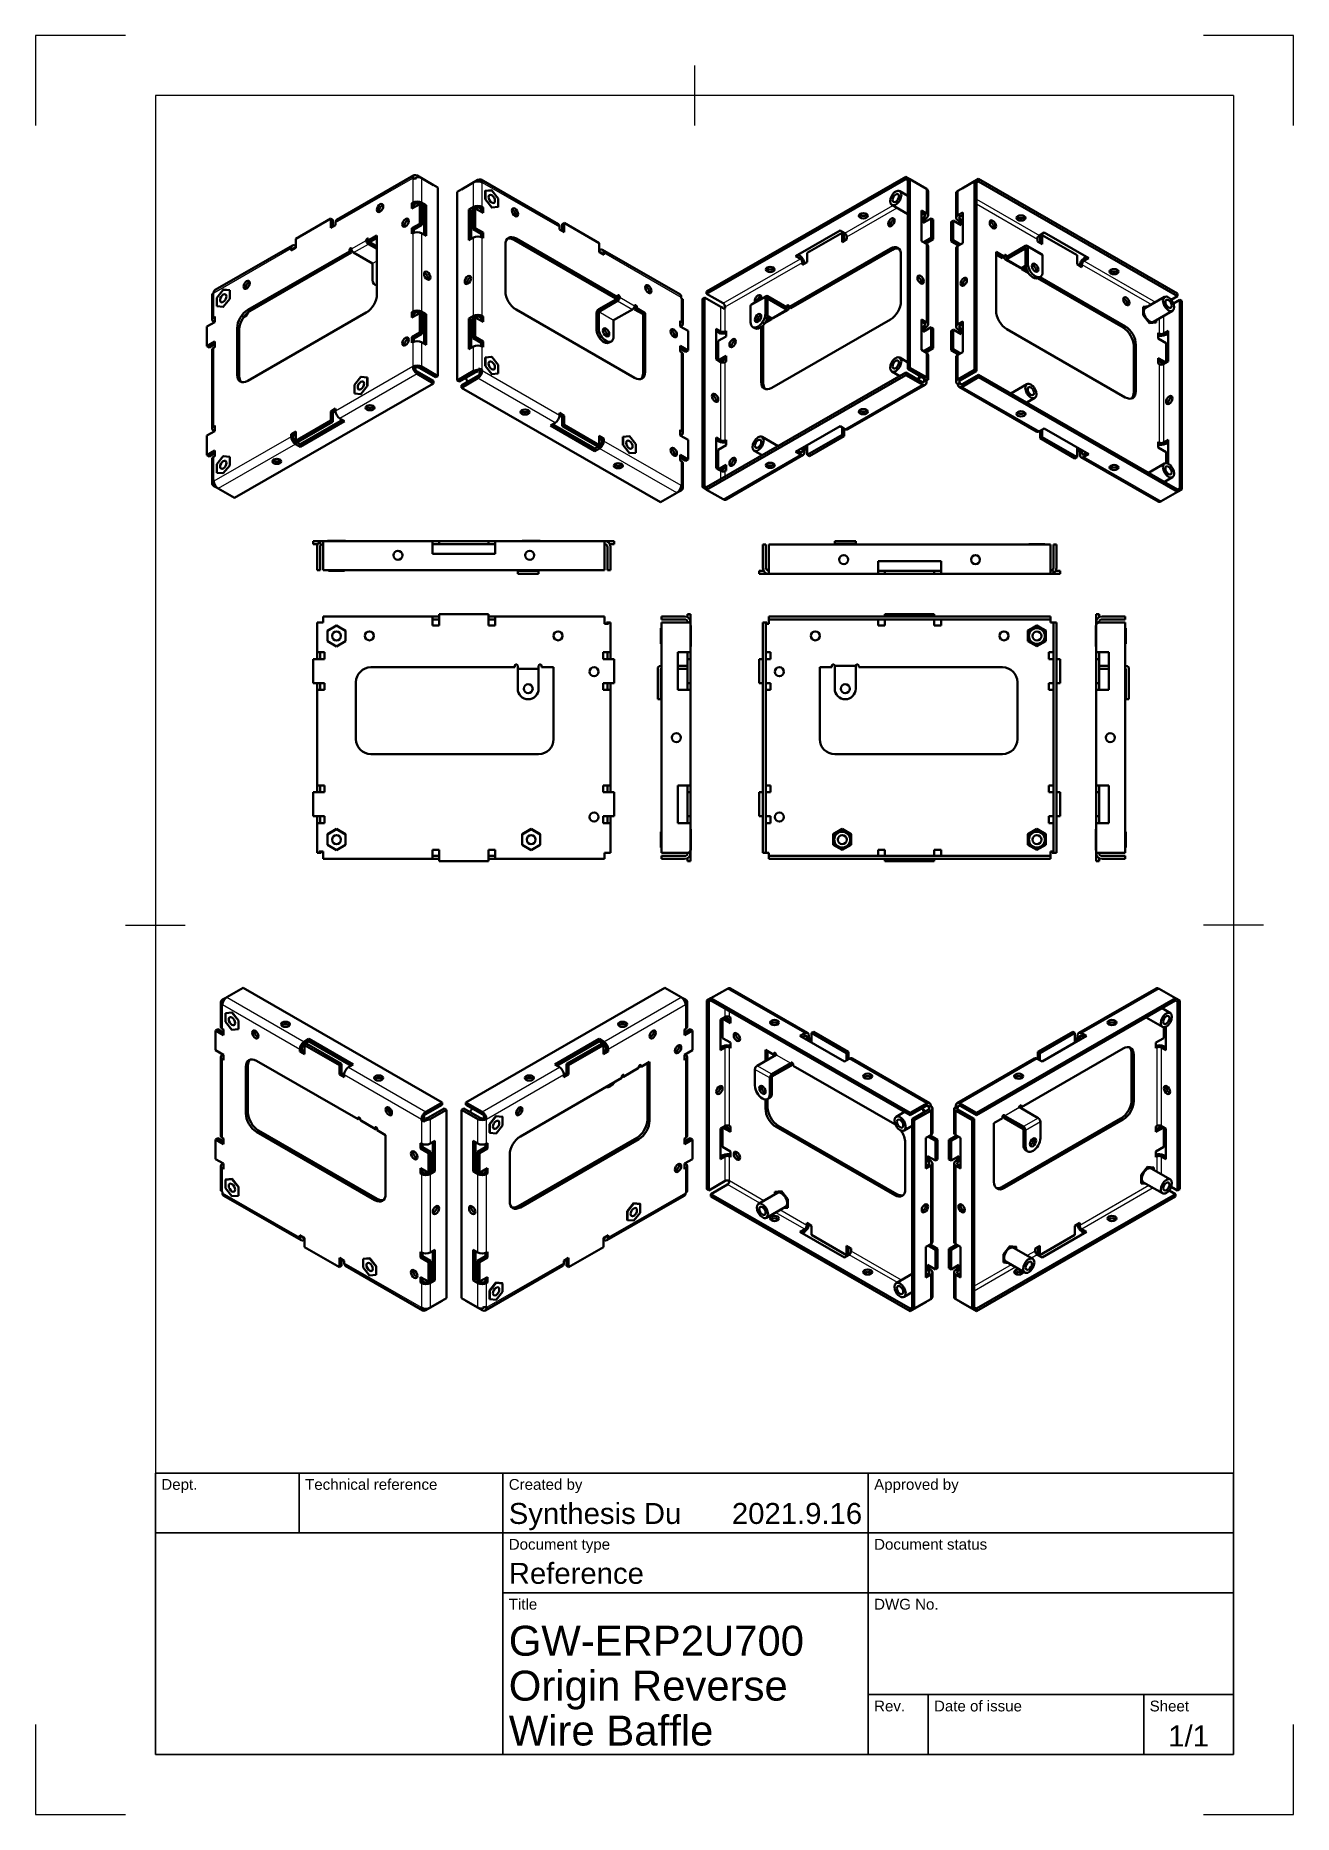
# Model space of a CAD drawing. Header units: millimetres. Extents: x 0 to 210, y 0 to 297.
import ezdxf
from ezdxf.enums import TextEntityAlignment as Align

# ---------------------------------------------------------------- set-up
doc = ezdxf.new("R2010")
doc.units = ezdxf.units.MM
doc.header["$LTSCALE"] = 0.75
for name, color, linetype, lineweight in [('Border', 7, 'Continuous', 25), ('TitleBlock', 7, 'Continuous', 35), ('可见', 7, 'Continuous', 50), ('可见窄线', 7, 'Continuous', 25)]:
    doc.layers.add(name, color=color, linetype=linetype, lineweight=lineweight)
doc.styles.add('FusionTitle', font='arial.ttf')

# ---------------------------------------------------------------- blocks, each defined once
blk = doc.blocks.new('ISO_TITLEBLOCK')
at = {"layer": 'TitleBlock'}
for p, q in [((0, 47), (-180, 47)), ((-180, 47), (-180, 0)), ((-156, 37), (-156, 47)), ((-122, 0), (-122, 47)), ((-61, 0), (-61, 47)), ((0, 0), (0, 47)), ((-180, 37), (0, 37)), ((-122, 27), (0, 27)), ((-61, 10), (0, 10)), ((-51, 0), (-51, 10)), ((-15, 0), (-15, 10)), ((-180, 0), (0, 0))]:
    blk.add_line(p, q, dxfattribs=at)
at = {"layer": 'TitleBlock', "style": 'FusionTitle'}
for s, p in [('Dept.', (-179, 46)), ('Technical reference', (-155, 46)), ('Created by', (-121, 46)), ('Approved by', (-60, 46)), ('Document type', (-121, 36)), ('Document status', (-60, 36)), ('Title', (-121, 26)), ('DWG No.', (-60, 26)), ('Rev.', (-60, 9)), ('Date of issue', (-50, 9)), ('Sheet', (-14, 9))]:
    blk.add_text(s, height=1.8, dxfattribs=at).set_placement(p, align=Align.TOP_LEFT)
for tag, height, p in [('DEPT', 3.5, (-179, 42)), ('TECHNICAL_REFERENCE', 3.5, (-155, 42)), ('CREATED_BY', 3.5, (-121, 42)), ('APPROVED_BY', 3.5, (-60, 42)), ('DOCUMENT_TYPE', 3.5, (-121, 32)), ('DOCUMENT_STATUS', 3.5, (-60, 32)), ('TITLE_1', 5, (-121, 21.5)), ('TITLE_2', 5, (-121, 14)), ('TITLE_3', 5, (-121, 6.5)), ('DATE_OF_ISSUE', 3.5, (-50, 5))]:
    blk.add_attdef(tag, text='', height=height, dxfattribs=at).set_placement(p, align=Align.TOP_LEFT)
for tag, p in [('CREATED_DATE', (-62, 42)), ('APPROVED_DATE', (-0.99, 42))]:
    blk.add_attdef(tag, text='', height=3.5, dxfattribs=at).set_placement(p, align=Align.TOP_RIGHT)
for tag, height, p in [('DRAWING_NUMBER', 5, (-30.5, 19.75)), ('REV', 3.5, (-56, 4.85)), ('SHEET', 3.5, (-7.5, 4.85))]:
    blk.add_attdef(tag, text='', height=height, dxfattribs=at).set_placement(p, align=Align.TOP_CENTER)
blk = doc.blocks.new('ISO_A4(P)_SHEET')
at = {"layer": 'Border'}
for p, q in [((110, 292), (110, 282)), ((200, 287), (20, 287)), ((20, 287), (20, 10)), ((200, 287), (200, 10)), ((15, 148.5), (25, 148.5)), ((205, 148.5), (195, 148.5)), ((20, 10), (200, 10))]:
    blk.add_line(p, q, dxfattribs=at)
at = {"layer": 'Defpoints'}
for p, q in [((15, 297), (0, 297)), ((0, 297), (0, 282)), ((210, 297), (195, 297)), ((210, 282), (210, 297)), ((0, 15), (0, 0)), ((210, 0), (210, 15)), ((0, 0), (15, 0)), ((195, 0), (210, 0))]:
    blk.add_line(p, q, dxfattribs=at)

msp = doc.modelspace()

# ---------------------------------------------------------------- linework, layer by layer
at = {"layer": '可见', "extrusion": (-1e-16, 0.817547, -0.575862)}
for p, q in [((63.204147, 273.670124, 3.497696), (50.299448, 266.238803, -7.052503)), ((63.61235, 273.377022, 4.311864), (63.61235, 273.172636, 4.45583)), ((63.703179, 273.621088, 2.921835), (66.438994, 272.045637, 0.685177)), ((62.996072, 273.00635, 4.219755), (62.996072, 273.210737, 4.075789)), ((67.1461, 271.635286, 1.839132), (64.410286, 273.210737, 4.075789)), ((66.438994, 272.042481, 0.6874), (66.438994, 272.045637, 0.685177)), ((67.1461, 240.159721, 24.009807), (67.1461, 271.635286, 1.839132)), ((62.819295, 269.021202, 6.810575), (62.996072, 269.123001, 6.955098)), ((62.819295, 268.101462, 7.458419), (62.819295, 269.021202, 6.810575)), ((63.172849, 268.817604, 6.521528), (62.819295, 269.021202, 6.810575)), ((64.14512, 268.864954, 8.542344), (62.819295, 268.101462, 7.458419)), ((63.349625, 268.919403, 6.666051), (63.172849, 268.817604, 6.521528)), ((63.172849, 268.817604, 6.521528), (63.172849, 268.305059, 6.882553)), ((64.848003, 268.46374, 6.01915), (64.056732, 268.919403, 6.666051)), ((64.14512, 268.864954, 8.542344), (64.14512, 265.594765, 10.84579)), ((64.498674, 268.661356, 8.253297), (64.14512, 268.864954, 8.542344)), ((64.410286, 269.123001, 6.955098), (65.201557, 268.667338, 6.308196)), ((64.498674, 265.391167, 10.556744), (64.498674, 268.661356, 8.253297)), ((64.848003, 268.46374, 6.01915), (65.201557, 268.667338, 6.308196)), ((64.848003, 263.761266, 9.331466), (64.848003, 268.46374, 6.01915)), ((65.201557, 268.667338, 6.308196), (65.201557, 263.557669, 9.907332)), ((43.462247, 263.086082, -12.685843), (49.295878, 266.445447, -7.916575)), ((49.295878, 264.912546, -6.836834), (49.295878, 266.445447, -7.916575)), ((49.295878, 266.445447, -7.916575), (49.649431, 266.241849, -8.205621)), ((50.091373, 265.370641, -6.186479), (49.295878, 264.912546, -6.836834)), ((49.649431, 266.241849, -8.205621), (49.649431, 265.116144, -7.4127)), ((50.091373, 265.779415, -6.47441), (50.091373, 265.370641, -6.186479)), ((62.819295, 264.831273, 9.761866), (64.14512, 265.594765, 10.84579)), ((62.819295, 263.911533, 10.40971), (62.819295, 264.831273, 9.761866)), ((63.172849, 264.627675, 9.472819), (62.819295, 264.831273, 9.761866)), ((64.498674, 265.391167, 10.556744), (63.172849, 264.627675, 9.472819)), ((63.172849, 264.627675, 9.472819), (63.172849, 264.094346, 9.848484)), ((64.14512, 265.594765, 10.84579), (64.498674, 265.391167, 10.556744)), ((42.874827, 261.963248, -13.122481), (29.970128, 254.531926, -23.67268)), ((42.666752, 261.095086, -12.256457), (43.462247, 261.553181, -11.606102)), ((42.666752, 261.50386, -12.544388), (42.666752, 261.095086, -12.256457)), ((43.462247, 261.863312, -13.770604), (43.373859, 261.914211, -13.698342)), ((43.376599, 261.50386, -13.412652), (43.373859, 261.505438, -13.410412)), ((43.462247, 261.553181, -11.606102), (43.462247, 263.086082, -12.685843)), ((55.571451, 262.803579, 2.324774), (56.985664, 263.61797, 3.48096)), ((55.571451, 263.007965, 2.180809), (55.571451, 262.803579, 2.324774)), ((55.571451, 262.803579, 2.324774), (55.925004, 262.599981, 2.035728)), ((55.574986, 262.594646, 1.602704), (56.985664, 261.782291, 0.449409)), ((56.985664, 261.373517, 0.73734), (55.574986, 262.185872, 1.890635)), ((56.985664, 263.210774, 2.902867), (55.925004, 262.599981, 2.035728)), ((56.985664, 263.61797, 3.48096), (56.985664, 253.807404, 10.391301)), ((62.996072, 264.013331, 10.554234), (62.819295, 263.911533, 10.40971)), ((65.201557, 263.557669, 9.907332), (64.410286, 264.013331, 10.554234)), ((35.418907, 251.198501, -14.15088), (52.38947, 260.971198, -0.276645)), ((52.743024, 260.7676, -0.565691), (35.77246, 250.994903, -14.439927)), ((43.020305, 261.300262, -12.833434), (43.020305, 261.298684, -12.832323)), ((52.38947, 260.971198, -0.276645), (52.38947, 261.175585, -0.42061)), ((52.38947, 260.971198, -0.276645), (52.743024, 260.7676, -0.565691)), ((52.743024, 260.971987, -0.709657), (52.743024, 260.7676, -0.565691)), ((53.100113, 260.760687, -0.132691), (56.260778, 258.940581, -2.716684)), ((56.264314, 258.934457, -2.716695), (56.264314, 256.217515, -0.802942)), ((29.46916, 253.665342, -23.67268), (29.46916, 249.577607, -20.793372)), ((31.333485, 254.57015, -21.475119), (30.261834, 253.237673, -21.847365)), ((30.261834, 253.237673, -21.847365), (30.261834, 251.806965, -20.839607)), ((32.405137, 254.471919, -20.095114), (31.333485, 254.57015, -21.475119)), ((31.333485, 251.708735, -19.459603), (32.405137, 253.041212, -19.087356)), ((31.344356, 254.569153, -21.508965), (31.353043, 254.579955, -21.505947)), ((31.353043, 254.579955, -21.505947), (32.424695, 254.481725, -20.125943)), ((31.353043, 254.579955, -21.505947), (31.376996, 254.566162, -21.52553)), ((32.424695, 254.460657, -20.111103), (32.405137, 254.471919, -20.095114)), ((32.405137, 253.041212, -19.087356), (32.405137, 254.471919, -20.095114)), ((32.424695, 253.029949, -19.103345), (32.405137, 253.041212, -19.087356)), ((32.424695, 254.481725, -20.125943), (32.424695, 253.051017, -19.118185)), ((56.628444, 255.413586, 0.208721), (56.981998, 255.209989, -0.080326)), ((29.93883, 250.086601, -20.070755), (29.762053, 249.984802, -20.215279)), ((29.93883, 249.166861, -19.422911), (29.93883, 250.086601, -20.070755)), ((30.261834, 251.806965, -20.839607), (31.333485, 251.708735, -19.459603)), ((30.281391, 251.795703, -20.855597), (30.261834, 251.806965, -20.839607)), ((31.353043, 251.697472, -19.475592), (31.333485, 251.708735, -19.459603)), ((55.217897, 250.745547, 10.385723), (35.418907, 239.344067, -5.800885)), ((62.819295, 250.830779, 19.623498), (62.996072, 250.932577, 19.768021)), ((62.819295, 249.911038, 20.271342), (62.819295, 250.830779, 19.623498)), ((63.172849, 250.627181, 19.334451), (62.819295, 250.830779, 19.623498)), ((64.14512, 250.67453, 21.355267), (62.819295, 249.911038, 20.271342)), ((63.349625, 250.72898, 19.478974), (63.172849, 250.627181, 19.334451)), ((63.172849, 250.627181, 19.334451), (63.172849, 250.114636, 19.695476)), ((64.848003, 250.273317, 18.832073), (64.056732, 250.72898, 19.478974)), ((64.14512, 250.67453, 21.355267), (64.14512, 247.404341, 23.658713)), ((64.498674, 250.470932, 21.06622), (64.14512, 250.67453, 21.355267)), ((64.410286, 250.932577, 19.768021), (65.201557, 250.476915, 19.121119)), ((64.498674, 247.200744, 23.369667), (64.498674, 250.470932, 21.06622)), ((64.848003, 250.273317, 18.832073), (65.201557, 250.476915, 19.121119)), ((64.848003, 245.570843, 22.144389), (64.848003, 250.273317, 18.832073)), ((65.201557, 250.476915, 19.121119), (65.201557, 245.367245, 22.720255)), ((28.613005, 248.403369, -20.506835), (29.93883, 249.166861, -19.422911)), ((28.613005, 245.13318, -18.203389), (28.613005, 248.403369, -20.506835)), ((29.762053, 249.170411, -21.371465), (29.853524, 249.117736, -21.446246)), ((33.65114, 240.369945, -8.685772), (33.65114, 248.136643, -14.156459)), ((34.004693, 247.933046, -14.445505), (34.004693, 240.166347, -8.974819)), ((62.819295, 246.64085, 22.574789), (64.14512, 247.404341, 23.658713)), ((62.819295, 245.721109, 23.222633), (62.819295, 246.64085, 22.574789)), ((63.172849, 246.437252, 22.285742), (62.819295, 246.64085, 22.574789)), ((64.498674, 247.200744, 23.369667), (63.172849, 246.437252, 22.285742)), ((64.14512, 247.404341, 23.658713), (64.498674, 247.200744, 23.369667)), ((29.93883, 245.896672, -17.119464), (28.613005, 245.13318, -18.203389)), ((28.966558, 244.929583, -18.492435), (28.613005, 245.13318, -18.203389)), ((28.966558, 244.929583, -18.492435), (29.93883, 245.489477, -17.697557)), ((29.46916, 244.467937, -17.194236), (29.46916, 231.387183, -7.980449)), ((29.762053, 244.875133, -16.616143), (29.93883, 244.976932, -16.47162)), ((29.93883, 244.976932, -16.47162), (29.93883, 245.896672, -17.119464)), ((62.996072, 245.822908, 23.367156), (62.819295, 245.721109, 23.222633)), ((63.172849, 246.437252, 22.285742), (63.172849, 245.903923, 22.661407)), ((65.201557, 245.367245, 22.720255), (64.410286, 245.822908, 23.367156)), ((63.349625, 241.531574, 25.957418), (62.996072, 241.735172, 26.246465)), ((66.438994, 239.343752, 23.719645), (63.703179, 240.919203, 25.956303)), ((66.792547, 239.956123, 23.720761), (64.056732, 241.531574, 25.957418)), ((64.410286, 241.735172, 26.246465), (67.1461, 240.159721, 24.009807)), ((66.438994, 238.934978, 24.007576), (33.204975, 219.79678, -3.162801)), ((54.314456, 240.007408, 16.892206), (53.242804, 238.674931, 16.519959)), ((53.242804, 238.674931, 16.519959), (53.242804, 237.244223, 17.527717)), ((55.386108, 239.909177, 18.272211), (54.314456, 240.007408, 16.892206)), ((54.314456, 237.145993, 18.907722), (55.386108, 238.47847, 19.279969)), ((54.325326, 240.006411, 16.858359), (54.334013, 240.017213, 16.861377)), ((54.334013, 240.017213, 16.861377), (55.405665, 239.918982, 18.241382)), ((54.334013, 240.017213, 16.861377), (54.357966, 240.00342, 16.841795)), ((55.405665, 239.897915, 18.256221), (55.386108, 239.909177, 18.272211)), ((55.386108, 238.47847, 19.279969), (55.386108, 239.909177, 18.272211)), ((55.405665, 238.467207, 19.263979), (55.386108, 238.47847, 19.279969)), ((55.405665, 239.918982, 18.241382), (55.405665, 238.488275, 19.24914)), ((66.438994, 238.934978, 24.007576), (63.703179, 240.510429, 26.244234)), ((66.438994, 239.343752, 23.719645), (66.438994, 238.934978, 24.007576)), ((66.792547, 239.956123, 23.720761), (67.1461, 240.159721, 24.009807)), ((49.295878, 234.254529, 14.75798), (50.091373, 234.712624, 15.408335)), ((50.091373, 234.712624, 15.408335), (50.091373, 234.303851, 15.696266)), ((53.242804, 237.244223, 17.527717), (54.314456, 237.145993, 18.907722)), ((53.262362, 237.232961, 17.511728), (53.242804, 237.244223, 17.527717)), ((54.334013, 237.13473, 18.891733), (54.314456, 237.145993, 18.907722)), ((29.93883, 231.896178, -7.257832), (29.762053, 231.794379, -7.402356)), ((29.93883, 230.976437, -6.609988), (29.93883, 231.896178, -7.257832)), ((49.295878, 232.721628, 15.837721), (43.462247, 229.362263, 11.068452)), ((43.815801, 229.158666, 10.779406), (49.649431, 232.51803, 15.548674)), ((44.16513, 228.756663, 8.689224), (51.234828, 232.827832, 14.469035)), ((51.589751, 232.623445, 15.047133), (44.16513, 228.34789, 8.977155)), ((49.295878, 232.721628, 15.837721), (49.295878, 234.254529, 14.75798)), ((49.649431, 234.050931, 14.468933), (49.295878, 234.254529, 14.75798)), ((49.649431, 232.51803, 15.548674), (49.295878, 232.721628, 15.837721)), ((50.091373, 234.305428, 14.830242), (49.649431, 234.050931, 14.468933)), ((49.649431, 232.51803, 15.548674), (49.649431, 234.050931, 14.468933)), ((50.79848, 233.079108, 15.694034), (51.589751, 232.623445, 15.047133)), ((28.613005, 230.212945, -7.693913), (29.93883, 230.976437, -6.609988)), ((28.613005, 226.942757, -5.390466), (28.613005, 230.212945, -7.693913)), ((29.762053, 230.979987, -8.558542), (29.853524, 230.927313, -8.633324)), ((43.462247, 230.895164, 9.988712), (42.666752, 230.437069, 9.338357)), ((42.666752, 230.437069, 9.338357), (42.666752, 230.028296, 9.626288)), ((43.020305, 230.233471, 9.04931), (42.666752, 230.437069, 9.338357)), ((43.020305, 230.233471, 9.04931), (43.462247, 230.487969, 9.410619)), ((43.020305, 229.824698, 9.337241), (43.020305, 230.233471, 9.04931)), ((44.16513, 228.756663, 8.689224), (43.373859, 229.212326, 9.336126)), ((43.373859, 228.803553, 9.624056), (44.16513, 228.34789, 8.977155)), ((43.462247, 229.362263, 11.068452), (43.462247, 230.895164, 9.988712)), ((43.462247, 229.362263, 11.068452), (43.815801, 229.158666, 10.779406)), ((44.16513, 228.756663, 8.689224), (44.16513, 228.34789, 8.977155)), ((29.93883, 227.706249, -4.306541), (28.613005, 226.942757, -5.390466)), ((28.966558, 226.739159, -5.679512), (28.613005, 226.942757, -5.390466)), ((28.966558, 226.739159, -5.679512), (29.93883, 227.299053, -4.884634)), ((29.46916, 226.277514, -4.381313), (29.46916, 222.189778, -1.502005)), ((29.762053, 226.684709, -3.80322), (29.93883, 226.786508, -3.658697)), ((29.93883, 226.786508, -3.658697), (29.93883, 227.706249, -4.306541)), ((31.333485, 226.773547, -1.89582), (30.261834, 225.44107, -2.268067)), ((32.405137, 226.675317, -0.515816), (31.333485, 226.773547, -1.89582)), ((31.344356, 226.772551, -1.929667), (31.353043, 226.783352, -1.926649)), ((31.353043, 226.783352, -1.926649), (32.424695, 226.685122, -0.546644)), ((31.353043, 226.783352, -1.926649), (31.376996, 226.769559, -1.946232)), ((32.424695, 226.664054, -0.531805), (32.405137, 226.675317, -0.515816)), ((32.405137, 225.244609, 0.491942), (32.405137, 226.675317, -0.515816)), ((32.424695, 226.685122, -0.546644), (32.424695, 225.254414, 0.461114)), ((29.762053, 222.596974, -0.923912), (29.762053, 222.801361, -1.067877)), ((30.261834, 225.44107, -2.268067), (30.261834, 224.010363, -1.260309)), ((30.261834, 224.010363, -1.260309), (31.333485, 223.912132, 0.119696)), ((30.281391, 223.9991, -1.276299), (30.261834, 224.010363, -1.260309)), ((31.333485, 223.912132, 0.119696), (32.405137, 225.244609, 0.491942)), ((31.353043, 223.90087, 0.103706), (31.333485, 223.912132, 0.119696)), ((32.424695, 225.233347, 0.475953), (32.405137, 225.244609, 0.491942)), ((29.473293, 222.242083, -1.427748), (29.473293, 222.446469, -1.571714)), ((29.775493, 222.430597, -1.594247), (29.473293, 222.446469, -1.571714)), ((29.824973, 222.223612, -1.453971), (29.473293, 222.242083, -1.427748)), ((29.762053, 221.782582, -2.080098), (30.407091, 221.41113, -2.607447)), ((33.204975, 219.79678, -3.162801), (30.46916, 221.372231, -0.926143))]:
    msp.add_line(p, q, dxfattribs=at)
at = {"layer": '可见', "extrusion": (1e-16, 0.817547, -0.575862)}
for p, q in [((112.037319, 254.286516, -24.007576), (145.271338, 273.424715, 3.162801)), ((148.007153, 271.849264, 0.926143), (145.271338, 273.424715, 3.162801)), ((145.271338, 273.015941, 3.450731), (145.271338, 273.424715, 3.162801)), ((145.271338, 273.015941, 3.450731), (112.037319, 253.877743, -23.719645)), ((145.624891, 270.239635, 2.699302), (144.268511, 271.020722, 3.808207)), ((145.271338, 273.015941, 3.450731), (145.626261, 272.811555, 3.160565)), ((145.624891, 272.810766, 4.027709), (145.978444, 273.014363, 4.316755)), ((145.624891, 272.810766, 4.027709), (145.624891, 241.335201, 26.198384)), ((145.978444, 273.014363, 4.316755), (148.714259, 271.438912, 2.080098)), ((145.978444, 241.538799, 26.487431), (145.978444, 273.014363, 4.316755)), ((149.007153, 271.031717, 1.502005), (149.007153, 266.943981, 4.381313)), ((153.70168, 266.581949, 4.381313), (153.70168, 270.669685, 1.502005)), ((156.730388, 272.652332, 4.316755), (153.994573, 271.076881, 2.080098)), ((154.70168, 271.487232, 0.926143), (157.437495, 273.062683, 3.162801)), ((156.730388, 241.176767, 26.487431), (156.730388, 272.652332, 4.316755)), ((157.083942, 272.448734, 4.027709), (156.730388, 272.652332, 4.316755)), ((157.437495, 272.65391, 3.450731), (157.082572, 272.449523, 3.160565)), ((157.083942, 272.448734, 4.027709), (157.083942, 240.97317, 26.198384)), ((157.437495, 273.062683, 3.162801), (190.671514, 253.924485, -24.007576)), ((157.437495, 272.65391, 3.450731), (157.437495, 273.062683, 3.162801)), ((190.671514, 253.515711, -23.719645), (157.437495, 272.65391, 3.450731)), ((145.624891, 267.181649, 1.618149), (142.946076, 268.724276, 3.808207)), ((148.714259, 267.351177, 4.959406), (147.922988, 267.80684, 5.606308)), ((147.922988, 267.80684, 5.606308), (147.922988, 262.69717, 9.205443)), ((147.922988, 267.399644, 5.028215), (148.360706, 267.147579, 4.67036)), ((153.994573, 266.989145, 4.959406), (154.785845, 267.444808, 5.606308)), ((154.785845, 267.444808, 5.606308), (154.785845, 262.335138, 9.205443)), ((126.886561, 260.189276, -14.759202), (134.311183, 264.464831, -8.689224)), ((134.311183, 264.464831, -8.689224), (135.102454, 264.009168, -9.336126)), ((148.360706, 266.740383, 4.092267), (148.183929, 266.638584, 3.947743)), ((148.183929, 266.638584, 3.947743), (148.183929, 265.718844, 4.595588)), ((148.183929, 266.638584, 3.947743), (148.537483, 266.434986, 3.658697)), ((148.183929, 265.718844, 4.595588), (149.509755, 266.482336, 5.679512)), ((148.537483, 266.434986, 3.658697), (148.714259, 266.536785, 3.80322)), ((148.537483, 265.922442, 4.019722), (148.537483, 266.434986, 3.658697)), ((149.509755, 266.482336, 5.679512), (149.509755, 263.212147, 7.982959)), ((149.863308, 266.278738, 5.390466), (149.509755, 266.482336, 5.679512)), ((149.863308, 263.008549, 7.693913), (149.863308, 266.278738, 5.390466)), ((153.199078, 266.120304, 5.679512), (152.845525, 265.916706, 5.390466)), ((152.845525, 265.916706, 5.390466), (152.845525, 262.646518, 7.693913)), ((153.199078, 262.850115, 7.982959), (153.199078, 266.120304, 5.679512)), ((154.524904, 265.356812, 4.595588), (153.199078, 266.120304, 5.679512)), ((154.17135, 266.072955, 3.658697), (153.994573, 266.174754, 3.80322)), ((154.524904, 266.276552, 3.947743), (154.17135, 266.072955, 3.658697)), ((154.17135, 265.56041, 4.019722), (154.17135, 266.072955, 3.658697)), ((154.785845, 267.037612, 5.028215), (154.348127, 266.785547, 4.67036)), ((154.348127, 266.378351, 4.092267), (154.524904, 266.276552, 3.947743)), ((154.524904, 266.276552, 3.947743), (154.524904, 265.356812, 4.595588)), ((125.733289, 251.666253, -12.967059), (142.703852, 261.43895, 0.907176)), ((128.826881, 260.703465, -15.548674), (134.660512, 264.062829, -10.779406)), ((134.660512, 264.062829, -10.779406), (135.014066, 263.859231, -11.068452)), ((134.660512, 264.062829, -10.779406), (134.660512, 262.529928, -9.699665)), ((135.456007, 262.988023, -9.04931), (134.660512, 262.529928, -9.699665)), ((135.014066, 262.733526, -10.275531), (135.014066, 263.859231, -11.068452)), ((135.456007, 263.396797, -9.337241), (135.456007, 262.988023, -9.04931)), ((147.922988, 262.69717, 9.205443), (148.714259, 262.241507, 8.558542)), ((149.509755, 263.212147, 7.982959), (148.269235, 262.49778, 6.968776)), ((148.622789, 262.294182, 6.67973), (149.863308, 263.008549, 7.693913)), ((149.007153, 261.834312, 7.980449), (149.007153, 248.753558, 17.194236)), ((149.509755, 263.212147, 7.982959), (149.863308, 263.008549, 7.693913)), ((152.845525, 262.646518, 7.693913), (153.199078, 262.850115, 7.982959)), ((154.086044, 261.93215, 6.67973), (152.845525, 262.646518, 7.693913)), ((153.199078, 262.850115, 7.982959), (154.439598, 262.135748, 6.968776)), ((153.70168, 248.391526, 17.194236), (153.70168, 261.47228, 7.980449)), ((154.785845, 262.335138, 9.205443), (153.994573, 261.879475, 8.558542)), ((162.129837, 260.057666, -0.965299), (165.290503, 261.877773, 1.618694)), ((165.290503, 261.468999, 1.906625), (162.129837, 259.648893, -0.677369)), ((165.294038, 258.750005, 3.826147), (165.294038, 261.466947, 1.912394)), ((165.542514, 261.902536, 1.909504), (168.017388, 260.477351, -0.113822)), ((165.647592, 261.670545, 2.201441), (165.647592, 258.953603, 4.115194)), ((167.252826, 263.034765, -9.337241), (167.252826, 262.625992, -9.04931)), ((167.252826, 262.625992, -9.04931), (168.048321, 262.167897, -9.699665)), ((168.39765, 264.1028, -8.689224), (167.606379, 263.647137, -9.336126)), ((167.694767, 263.4972, -11.068452), (168.048321, 263.700797, -10.779406)), ((167.694767, 262.371494, -10.275531), (167.694767, 263.4972, -11.068452)), ((168.048321, 263.700797, -10.779406), (173.881952, 260.341433, -15.548674)), ((168.048321, 263.700797, -10.779406), (168.048321, 262.167897, -9.699665)), ((168.39765, 264.1028, -8.689224), (175.822272, 259.827245, -14.759202)), ((143.057406, 261.235353, 0.618129), (126.086842, 251.462655, -13.256106)), ((126.886561, 260.189276, -14.759202), (127.677833, 259.733613, -15.406103)), ((127.241485, 260.393663, -15.337299), (127.677833, 260.142387, -15.694034)), ((128.031386, 258.712468, -15.119288), (128.826881, 259.170564, -14.468933)), ((128.031386, 259.121242, -15.407219), (128.031386, 258.712468, -15.119288)), ((128.384939, 258.917644, -15.696266), (128.384939, 258.916066, -15.695154)), ((128.826881, 260.703465, -15.548674), (128.826881, 259.170564, -14.468933)), ((144.471619, 260.413072, 3.792063), (144.471619, 252.646374, 9.26275)), ((160.358534, 251.062755, 7.52847), (160.358534, 260.873321, 0.618129)), ((160.358534, 260.873321, 0.618129), (161.772748, 260.058929, -0.538057)), ((161.419195, 259.855331, -0.827104), (160.358534, 260.466125, 0.040036)), ((161.419195, 259.855331, -0.827104), (161.772748, 260.058929, -0.538057)), ((161.772748, 260.058929, -0.538057), (161.772748, 260.263316, -0.682023)), ((161.877826, 259.624129, -0.968179), (164.352699, 258.198944, -2.991505)), ((164.604711, 258.223708, -2.700694), (165.298693, 258.623346, -2.133331)), ((164.954729, 258.42527, -3.279451), (164.954729, 258.226548, -3.139476)), ((168.122465, 257.528418, 2.091868), (168.122465, 260.24536, 0.178115)), ((173.881952, 260.341433, -15.548674), (173.881952, 258.808532, -14.468933)), ((174.677447, 258.350437, -15.119288), (173.881952, 258.808532, -14.468933)), ((174.323893, 258.555612, -15.696266), (174.323893, 258.554035, -15.695154)), ((174.677447, 258.75921, -15.407219), (174.677447, 258.350437, -15.119288)), ((175.467348, 260.031631, -15.337299), (175.031, 259.780355, -15.694034)), ((175.822272, 259.827245, -14.759202), (175.031, 259.371582, -15.406103)), ((164.601175, 258.022951, -3.428523), (164.954729, 258.226548, -3.139476)), ((164.601175, 258.022951, -3.428523), (164.601175, 258.221692, -3.568512)), ((165.768124, 257.35095, -4.382558), (164.601175, 258.022951, -3.428523)), ((164.954729, 258.226548, -3.139476), (165.461576, 257.934674, -3.553848)), ((181.571738, 248.250253, -17.302758), (167.294826, 256.47178, -5.63071)), ((167.404781, 256.520891, 2.814484), (167.758335, 256.724489, 3.103531)), ((167.660716, 256.668274, -5.351748), (181.925292, 248.453851, -17.013711)), ((111.683766, 253.265371, -23.720761), (111.330212, 253.061773, -24.009807)), ((111.330212, 221.586209, -1.839132), (111.330212, 253.061773, -24.009807)), ((114.419581, 251.68992, -25.957418), (111.683766, 253.265371, -23.720761)), ((111.683766, 253.265371, -23.720761), (111.683766, 221.789807, -1.550085)), ((112.037319, 253.877743, -23.719645), (112.037319, 254.286516, -24.007576)), ((112.037319, 253.877743, -23.719645), (114.773134, 252.302292, -25.956303)), ((119.488649, 252.084675, -12.542824), (121.963523, 253.50986, -10.519498)), ((121.858446, 250.560927, -8.313808), (121.858446, 253.277869, -10.227561)), ((122.211999, 253.074271, -10.516608), (122.211999, 250.357329, -8.602855)), ((122.215534, 253.485096, -10.810308), (125.3762, 251.66499, -13.394301)), ((125.3762, 251.256217, -13.106371), (122.215534, 253.076323, -10.522377)), ((185.310381, 251.520491, -23.36217), (188.492361, 253.352872, -20.760751)), ((190.671514, 253.515711, -23.719645), (189.600721, 252.899082, -24.595069)), ((189.960552, 252.290326, -24.591052), (191.025067, 252.90334, -23.720761)), ((190.671514, 253.515711, -23.719645), (190.671514, 253.924485, -24.007576)), ((191.025067, 252.90334, -23.720761), (191.025067, 221.427775, -1.550085)), ((191.025067, 252.90334, -23.720761), (191.378621, 252.699742, -24.009807)), ((191.378621, 221.224177, -1.839132), (191.378621, 252.699742, -24.009807)), ((114.818548, 251.606777, -26.075456), (114.850557, 251.404673, -26.362382)), ((114.818548, 251.402391, -25.93149), (114.818548, 251.606777, -26.075456)), ((115.126687, 251.68992, -25.957418), (115.126687, 251.485533, -25.813453)), ((119.383572, 251.852684, -12.250887), (119.383572, 249.135742, -10.337134)), ((122.904862, 249.630274, -15.857525), (121.737913, 248.958273, -16.81156)), ((122.044461, 249.541998, -15.98285), (122.551309, 249.833872, -15.568478)), ((122.207344, 250.230669, -14.562333), (122.901326, 249.831032, -15.129696)), ((122.551309, 249.833872, -15.568478), (122.551309, 250.032594, -15.708453)), ((122.904862, 249.630274, -15.857525), (122.551309, 249.833872, -15.568478)), ((122.904862, 249.829016, -15.997514), (122.904862, 249.630274, -15.857525)), ((142.703852, 249.584517, 9.257171), (122.904862, 238.183036, -6.929437)), ((123.153338, 249.806268, -15.420507), (125.628211, 251.231453, -13.397181)), ((125.733289, 251.87064, -13.111025), (125.733289, 251.666253, -12.967059)), ((126.086842, 251.462655, -13.256106), (125.733289, 251.666253, -12.967059)), ((147.922988, 249.616416, 18.419231), (147.922988, 244.506747, 22.018366)), ((148.714259, 249.160753, 17.772329), (147.922988, 249.616416, 18.419231)), ((184.919504, 251.737075, -22.988774), (185.83168, 251.820688, -24.163416)), ((184.919504, 251.706538, -23.015109), (185.768612, 251.784369, -24.108536)), ((184.919504, 250.306367, -21.981016), (184.919504, 251.737075, -22.988774)), ((185.991156, 248.973891, -22.353263), (184.919504, 250.306367, -21.981016)), ((186.632816, 249.224045, -23.36217), (189.814796, 251.056426, -20.760751)), ((113.628309, 242.948178, -18.832073), (113.628309, 248.057848, -22.431208)), ((113.628309, 248.057848, -22.431208), (114.419581, 247.602185, -23.07811)), ((114.066027, 247.398587, -23.367156), (113.628309, 247.650652, -23.009301)), ((115.303464, 246.784243, -22.285742), (113.977639, 246.020751, -23.369667)), ((115.126687, 247.602185, -23.07811), (115.303464, 247.703984, -22.933587)), ((115.303464, 247.703984, -22.933587), (115.303464, 246.784243, -22.285742)), ((120.101256, 248.128215, -9.614518), (119.747702, 248.331813, -9.325471)), ((121.137095, 239.208915, -9.814324), (121.137095, 248.32002, -16.23198)), ((121.490648, 248.641591, -16.890944), (121.490648, 239.005317, -10.10337)), ((147.922988, 249.20922, 17.841138), (148.360706, 248.957155, 17.483283)), ((148.360706, 248.54996, 16.905189), (148.183929, 248.448161, 16.760666)), ((148.183929, 248.448161, 16.760666), (148.183929, 247.52842, 17.408511)), ((148.183929, 248.448161, 16.760666), (148.537483, 248.244563, 16.47162)), ((148.183929, 247.52842, 17.408511), (149.509755, 248.291912, 18.492435)), ((148.537483, 248.244563, 16.47162), (148.714259, 248.346362, 16.616143)), ((148.537483, 247.732018, 16.832645), (148.537483, 248.244563, 16.47162)), ((149.509755, 248.291912, 18.492435), (149.509755, 245.021724, 20.795882)), ((149.863308, 248.088314, 18.203389), (149.509755, 248.291912, 18.492435)), ((149.863308, 244.818126, 20.506835), (149.863308, 248.088314, 18.203389)), ((153.199078, 247.92988, 18.492435), (152.845525, 247.726283, 18.203389)), ((152.845525, 247.726283, 18.203389), (152.845525, 244.456094, 20.506835)), ((153.199078, 244.659692, 20.795882), (153.199078, 247.92988, 18.492435)), ((154.524904, 247.166388, 17.408511), (153.199078, 247.92988, 18.492435)), ((153.994573, 248.798721, 17.772329), (154.785845, 249.254384, 18.419231)), ((154.17135, 247.882531, 16.47162), (153.994573, 247.98433, 16.616143)), ((154.524904, 248.086129, 16.760666), (154.17135, 247.882531, 16.47162)), ((154.17135, 247.369986, 16.832645), (154.17135, 247.882531, 16.47162)), ((154.785845, 248.847189, 17.841138), (154.348127, 248.595124, 17.483283)), ((154.348127, 248.187928, 16.905189), (154.524904, 248.086129, 16.760666)), ((154.524904, 248.086129, 16.760666), (154.524904, 247.166388, 17.408511)), ((154.785845, 249.254384, 18.419231), (154.785845, 244.144715, 22.018366)), ((181.925292, 236.599417, -8.663716), (162.126301, 248.000897, 7.522891)), ((187.062808, 249.072121, -23.733268), (185.991156, 248.973891, -22.353263)), ((187.04325, 249.460398, -24.030683), (187.04325, 249.070328, -23.755927)), ((187.062808, 249.471661, -24.014694), (187.062808, 249.072121, -23.733268)), ((187.405369, 247.341952, -22.933587), (187.405369, 246.422211, -22.285742)), ((187.582146, 247.240153, -23.07811), (187.405369, 247.341952, -22.933587)), ((189.080524, 247.695816, -22.431208), (188.289252, 247.240153, -23.07811)), ((188.642806, 247.036555, -23.367156), (189.080524, 247.28862, -23.009301)), ((189.080524, 242.586146, -18.832073), (189.080524, 247.695816, -22.431208)), ((113.977639, 242.750563, -21.06622), (113.977639, 246.020751, -23.369667)), ((147.922988, 244.506747, 22.018366), (148.714259, 244.051084, 21.371465)), ((149.509755, 245.021724, 20.795882), (148.269235, 244.307356, 19.781699)), ((148.622789, 244.103758, 19.492652), (149.863308, 244.818126, 20.506835)), ((149.007153, 243.643888, 20.793372), (149.007153, 239.556152, 23.67268)), ((149.509755, 245.021724, 20.795882), (149.863308, 244.818126, 20.506835)), ((152.845525, 244.456094, 20.506835), (153.199078, 244.659692, 20.795882)), ((154.086044, 243.741726, 19.492652), (152.845525, 244.456094, 20.506835)), ((153.199078, 244.659692, 20.795882), (154.439598, 243.945324, 19.781699)), ((154.785845, 244.144715, 22.018366), (153.994573, 243.689052, 21.371465)), ((183.339505, 237.421698, -11.83765), (183.339505, 245.188396, -17.308337)), ((183.693059, 245.391994, -17.01929), (183.693059, 237.625296, -11.548603)), ((187.405369, 246.422211, -22.285742), (188.731194, 245.658719, -23.369667)), ((188.731194, 245.658719, -23.369667), (188.731194, 242.388531, -21.06622)), ((145.271338, 240.72283, 26.197269), (112.037319, 221.584631, -0.973108)), ((114.419581, 242.492515, -19.478974), (113.628309, 242.948178, -18.832073)), ((113.977639, 242.750563, -21.06622), (115.303464, 243.514055, -19.982295)), ((114.331192, 242.546965, -21.355267), (113.977639, 242.750563, -21.06622)), ((115.303464, 243.106859, -20.560388), (114.331192, 242.546965, -21.355267)), ((115.303464, 242.594314, -19.334451), (115.126687, 242.492515, -19.478974)), ((115.303464, 243.514055, -19.982295), (115.303464, 242.594314, -19.334451)), ((144.286565, 240.155737, 22.291592), (142.946076, 240.927673, 23.387505)), ((145.624891, 242.443032, 22.2786), (144.268511, 243.224119, 23.387505)), ((145.271338, 240.72283, 26.197269), (148.007153, 239.147379, 23.960611)), ((145.271338, 240.72283, 26.197269), (145.271338, 240.314056, 26.4852)), ((145.624891, 241.335201, 26.198384), (145.978444, 241.538799, 26.487431)), ((145.624891, 241.335201, 26.198384), (148.360706, 239.75975, 23.961727)), ((148.714259, 239.963348, 24.250773), (145.978444, 241.538799, 26.487431)), ((153.70168, 239.194121, 23.67268), (153.70168, 243.281856, 20.793372)), ((153.994573, 239.601316, 24.250773), (156.730388, 241.176767, 26.487431)), ((157.083942, 240.97317, 26.198384), (154.348127, 239.397718, 23.961727)), ((157.083942, 240.97317, 26.198384), (156.730388, 241.176767, 26.487431)), ((187.405369, 243.152023, -19.982295), (187.405369, 242.232282, -19.334451)), ((188.731194, 242.388531, -21.06622), (187.405369, 243.152023, -19.982295)), ((187.405369, 242.744827, -20.560388), (188.377641, 242.184933, -21.355267)), ((187.405369, 242.232282, -19.334451), (187.582146, 242.130483, -19.478974)), ((188.289252, 242.130483, -19.478974), (189.080524, 242.586146, -18.832073)), ((188.731194, 242.388531, -21.06622), (188.377641, 242.184933, -21.355267)), ((112.037319, 221.175858, -0.685177), (145.271338, 240.314056, 26.4852)), ((148.506185, 238.689569, 23.67268), (135.601486, 231.258247, 13.122481)), ((145.271338, 240.314056, 26.4852), (148.007153, 238.738605, 24.248542)), ((147.776068, 240.096421, 22.144558), (147.327547, 239.538737, 21.988761)), ((148.360706, 239.352555, 23.383634), (148.360706, 239.556941, 23.239668)), ((148.360706, 239.556941, 23.239668), (148.714259, 239.353343, 22.950622)), ((148.505086, 239.582305, 23.59871), (148.505086, 239.53, 23.635552)), ((148.505086, 239.53, 23.635552), (149.003019, 239.503848, 23.598424)), ((148.714259, 239.148957, 23.094587), (148.714259, 239.353343, 22.950622)), ((154.348127, 238.990523, 23.383634), (153.994573, 238.786925, 23.094587)), ((167.107347, 230.896215, 13.122481), (154.202648, 238.327537, 23.67268)), ((157.437495, 240.360798, 26.197269), (154.70168, 238.785347, 23.960611)), ((157.437495, 239.952025, 26.4852), (154.70168, 238.376573, 24.248542)), ((190.671514, 221.2226, -0.973108), (157.437495, 240.360798, 26.197269)), ((157.437495, 240.360798, 26.197269), (157.437495, 239.952025, 26.4852)), ((157.437495, 239.952025, 26.4852), (190.671514, 220.813826, -0.685177)), ((162.838198, 237.25074, 15.421112), (165.511391, 238.79013, 17.606573)), ((162.829122, 237.255967, 14.231708), (162.85071, 237.257945, 14.203908)), ((165.493337, 235.721747, 16.51066), (166.833826, 236.493684, 17.606573)), ((126.886561, 227.487391, 8.275266), (134.311183, 231.762946, 14.345244)), ((135.102454, 231.307283, 13.698342), (134.311183, 231.762946, 14.345244)), ((113.628309, 224.757754, -6.01915), (113.628309, 229.867424, -9.618285)), ((113.628309, 229.867424, -9.618285), (114.419581, 229.411761, -10.265187)), ((114.066027, 229.208163, -10.554234), (113.628309, 229.460228, -10.196379)), ((115.126687, 229.411761, -10.265187), (115.303464, 229.51356, -10.120664)), ((115.303464, 229.51356, -10.120664), (115.303464, 228.59382, -9.472819)), ((123.960733, 228.450869, 2.414018), (121.287541, 229.990258, 4.599479)), ((134.660512, 230.33901, 12.974889), (128.826881, 226.979646, 8.205621)), ((129.180435, 226.776048, 7.916575), (135.014066, 230.135412, 12.685843)), ((134.660512, 230.33901, 12.974889), (134.660512, 231.561781, 12.113597)), ((135.014066, 230.135412, 12.685843), (134.660512, 230.33901, 12.974889)), ((135.014066, 230.135412, 12.685843), (135.014066, 231.358183, 11.824551)), ((167.606379, 230.945252, 13.698342), (168.39765, 231.400915, 14.345244)), ((167.694767, 229.773381, 12.685843), (167.694767, 230.996151, 11.824551)), ((168.048321, 229.976978, 12.974889), (167.694767, 229.773381, 12.685843)), ((167.694767, 229.773381, 12.685843), (173.528398, 226.414016, 7.916575)), ((168.048321, 229.976978, 12.974889), (168.048321, 231.199749, 12.113597)), ((173.881952, 226.617614, 8.205621), (168.048321, 229.976978, 12.974889)), ((168.39765, 231.400915, 14.345244), (175.822272, 227.12536, 8.275266)), ((187.405369, 229.151528, -10.120664), (187.405369, 228.231788, -9.472819)), ((187.582146, 229.049729, -10.265187), (187.405369, 229.151528, -10.120664)), ((189.080524, 229.505392, -9.618285), (188.289252, 229.049729, -10.265187)), ((188.642806, 228.846131, -10.554234), (189.080524, 229.098196, -10.196379)), ((189.080524, 225.530067, -6.818157), (189.080524, 229.505392, -9.618285)), ((115.303464, 228.59382, -9.472819), (113.977639, 227.830328, -10.556744)), ((113.977639, 224.560139, -8.253297), (113.977639, 227.830328, -10.556744)), ((128.176865, 226.982692, 7.052503), (115.272166, 219.55137, -3.497696)), ((121.305594, 226.921876, 3.503566), (119.965105, 227.693812, 4.599479)), ((123.948221, 228.458074, 1.196814), (123.969809, 228.456095, 1.224613)), ((127.677833, 227.031728, 7.628365), (126.886561, 227.487391, 8.275266)), ((127.241485, 227.691778, 7.697169), (127.677833, 227.440502, 7.340434)), ((128.031386, 228.054451, 6.475526), (128.826881, 228.512546, 7.12588)), ((128.031386, 227.645678, 6.763456), (128.031386, 228.054451, 6.475526)), ((128.031386, 228.054451, 6.475526), (128.384939, 227.850853, 6.186479)), ((128.826881, 228.105351, 6.547787), (128.384939, 227.850853, 6.186479)), ((128.384939, 227.850853, 6.186479), (128.384939, 227.44208, 6.47441)), ((128.826881, 226.979646, 8.205621), (128.826881, 228.512546, 7.12588)), ((128.826881, 226.979646, 8.205621), (129.180435, 226.776048, 7.916575)), ((173.528398, 226.414016, 7.916575), (173.881952, 226.617614, 8.205621)), ((173.881952, 226.617614, 8.205621), (173.881952, 228.150515, 7.12588)), ((174.677447, 227.69242, 6.475526), (173.881952, 228.150515, 7.12588)), ((173.881952, 227.743319, 6.547787), (174.323893, 227.488822, 6.186479)), ((174.677447, 227.69242, 6.475526), (174.323893, 227.488822, 6.186479)), ((174.323893, 227.488822, 6.186479), (174.323893, 227.080048, 6.47441)), ((187.436667, 219.189339, -3.497696), (174.531968, 226.62066, 7.052503)), ((174.677447, 227.283646, 6.763456), (174.677447, 227.69242, 6.475526)), ((175.467348, 227.329746, 7.697169), (175.031, 227.07847, 7.340434)), ((175.031, 226.669697, 7.628365), (175.822272, 227.12536, 8.275266)), ((187.405369, 228.231788, -9.472819), (188.731194, 227.468296, -10.556744)), ((188.731194, 227.468296, -10.556744), (188.731194, 225.618204, -9.253581)), ((114.419581, 224.302092, -6.666051), (113.628309, 224.757754, -6.01915)), ((113.977639, 224.560139, -8.253297), (115.303464, 225.323631, -7.169373)), ((114.331192, 224.356541, -8.542344), (113.977639, 224.560139, -8.253297)), ((115.303464, 224.916435, -7.747466), (114.331192, 224.356541, -8.542344)), ((115.303464, 224.403891, -6.521528), (115.126687, 224.302092, -6.666051)), ((115.303464, 225.323631, -7.169373), (115.303464, 224.403891, -6.521528)), ((185.810092, 224.022106, -4.556319), (185.83168, 224.024085, -4.584118)), ((185.819168, 224.01688, -3.366914), (188.492361, 225.556269, -1.181453)), ((187.405369, 224.961599, -7.169373), (187.405369, 224.930312, -7.147334)), ((187.432535, 224.945955, -7.191582), (187.405369, 224.961599, -7.169373)), ((188.474308, 222.487887, -2.277366), (189.814796, 223.259823, -1.181453)), ((111.683766, 221.789807, -1.550085), (111.330212, 221.586209, -1.839132)), ((112.037319, 221.179013, -2.417225), (111.330212, 221.586209, -1.839132)), ((111.683766, 221.789807, -1.550085), (112.038689, 221.58542, -1.840252)), ((112.037319, 221.584631, -0.973108), (112.037319, 221.175858, -0.685177)), ((112.037319, 221.175858, -0.685177), (114.773134, 219.600407, -2.921835)), ((190.671514, 220.813826, -0.685177), (187.935699, 219.238375, -2.921835)), ((191.025067, 221.427775, -1.550085), (190.670144, 221.223388, -1.840252)), ((190.671514, 220.816982, -2.417225), (191.378621, 221.224177, -1.839132)), ((190.671514, 221.2226, -0.973108), (190.671514, 220.813826, -0.685177)), ((191.025067, 221.427775, -1.550085), (191.378621, 221.224177, -1.839132))]:
    msp.add_line(p, q, dxfattribs=at)
at = {"layer": '可见', "extrusion": (0, 0.817547, -0.575862)}
for p, q in [((70.402297, 270.911221, 1.839132), (73.138112, 272.486672, 4.075789)), ((70.402297, 239.435657, 24.009807), (70.402297, 270.911221, 1.839132)), ((73.845219, 272.897023, 2.921835), (71.109404, 271.321572, 0.685177)), ((71.109404, 271.318417, 0.6874), (71.109404, 271.321572, 0.685177)), ((87.24895, 265.514738, -7.052503), (74.344251, 272.94606, 3.497696)), ((75.071664, 271.063478, 4.443016), (76.143315, 271.161709, 3.063011)), ((75.071664, 269.632771, 5.450774), (75.071664, 271.063478, 4.443016)), ((75.071664, 271.042411, 4.457855), (75.091221, 271.053673, 4.473844)), ((76.162873, 271.151904, 3.09384), (75.091221, 271.053673, 4.473844)), ((75.091221, 271.053673, 4.473844), (75.091221, 269.622966, 5.481602)), ((76.143315, 271.161709, 3.063011), (76.119363, 271.147915, 3.043428)), ((76.143315, 271.161709, 3.063011), (76.152003, 271.150907, 3.059993)), ((77.234525, 269.819427, 2.721593), (76.162873, 271.151904, 3.09384)), ((73.138112, 268.398936, 6.955098), (72.346841, 267.943273, 6.308196)), ((72.700394, 267.739676, 6.01915), (72.346841, 267.943273, 6.308196)), ((72.346841, 267.943273, 6.308196), (72.346841, 262.833604, 9.907332)), ((72.700394, 267.739676, 6.01915), (73.491665, 268.195338, 6.666051)), ((72.700394, 263.037202, 9.331466), (72.700394, 267.739676, 6.01915)), ((73.403277, 268.140889, 8.542344), (73.049724, 267.937291, 8.253297)), ((73.049724, 267.937291, 8.253297), (73.049724, 264.667102, 10.556744)), ((73.403277, 268.140889, 8.542344), (74.729102, 267.377397, 7.458419)), ((73.403277, 264.8707, 10.84579), (73.403277, 268.140889, 8.542344)), ((74.198772, 268.195338, 6.666051), (74.375549, 268.09354, 6.521528)), ((74.375549, 268.09354, 6.521528), (74.729102, 268.297137, 6.810575)), ((74.375549, 268.09354, 6.521528), (74.375549, 267.580995, 6.882553)), ((74.729102, 268.297137, 6.810575), (74.552326, 268.398936, 6.955098)), ((74.729102, 267.377397, 7.458419), (74.729102, 268.297137, 6.810575)), ((75.071664, 269.611703, 5.465613), (75.091221, 269.622966, 5.481602)), ((75.091221, 269.622966, 5.481602), (76.162873, 268.290489, 5.109356)), ((76.143315, 268.279226, 5.093366), (76.162873, 268.290489, 5.109356)), ((76.162873, 268.290489, 5.109356), (77.234525, 268.388719, 3.729351)), ((77.214967, 268.377457, 3.713362), (77.234525, 268.388719, 3.729351)), ((77.234525, 268.388719, 3.729351), (77.234525, 269.819427, 2.721593)), ((73.049724, 264.667102, 10.556744), (73.403277, 264.8707, 10.84579)), ((73.049724, 264.667102, 10.556744), (74.375549, 263.903611, 9.472819)), ((74.729102, 264.107208, 9.761866), (73.403277, 264.8707, 10.84579)), ((87.457024, 265.05535, -6.47441), (87.457024, 264.646577, -6.186479)), ((87.457024, 264.646577, -6.186479), (88.252519, 264.188481, -6.836834)), ((87.898966, 265.517784, -8.205621), (88.252519, 265.721382, -7.916575)), ((87.898966, 265.517784, -8.205621), (87.898966, 264.392079, -7.4127)), ((88.252519, 265.721382, -7.916575), (94.08615, 262.362018, -12.685843)), ((88.252519, 264.188481, -6.836834), (88.252519, 265.721382, -7.916575)), ((72.346841, 262.833604, 9.907332), (73.138112, 263.289267, 10.554234)), ((74.375549, 263.903611, 9.472819), (74.729102, 264.107208, 9.761866)), ((74.375549, 263.903611, 9.472819), (74.375549, 263.370282, 9.848484)), ((74.552326, 263.289267, 10.554234), (74.729102, 263.187468, 10.40971)), ((74.729102, 263.187468, 10.40971), (74.729102, 264.107208, 9.761866)), ((78.441412, 254.304927, 12.125581), (78.441412, 262.071625, 6.654894)), ((96.826189, 253.121208, -10.393274), (79.855626, 262.893906, 3.480961)), ((80.209179, 263.097504, 3.770007), (97.179743, 253.324806, -10.104228)), ((94.08615, 260.829117, -11.606102), (94.08615, 262.362018, -12.685843)), ((94.08615, 261.139247, -13.770604), (94.174539, 261.190147, -13.698342)), ((94.881645, 260.371022, -12.256457), (94.08615, 260.829117, -11.606102)), ((94.171799, 260.779795, -13.412652), (94.174539, 260.781373, -13.410412)), ((94.528092, 260.576197, -12.833434), (94.528092, 260.574619, -12.832323)), ((107.57827, 253.807861, -23.67268), (94.673571, 261.239183, -13.122481)), ((94.881645, 260.779795, -12.544388), (94.881645, 260.371022, -12.256457)), ((94.015541, 251.295767, -13.410291), (97.176207, 253.115873, -10.826298)), ((97.176207, 252.7071, -10.538367), (94.015541, 250.886994, -13.12236)), ((97.179743, 253.324806, -10.104228), (96.826189, 253.121208, -10.393274)), ((97.179743, 253.324806, -10.104228), (97.179743, 253.529193, -10.248193)), ((107.786344, 253.144087, -22.950622), (107.786344, 253.348473, -23.094587)), ((107.978718, 252.98852, -23.605611), (108.075104, 252.993582, -23.598424)), ((108.075104, 252.993582, -23.598424), (108.075104, 252.789195, -23.454458)), ((108.079237, 248.853542, -20.793372), (108.079237, 252.941278, -23.67268)), ((73.138112, 250.208513, 19.768021), (72.346841, 249.75285, 19.121119)), ((72.346841, 249.75285, 19.121119), (72.346841, 244.64318, 22.720255)), ((72.700394, 249.549252, 18.832073), (72.346841, 249.75285, 19.121119)), ((72.700394, 249.549252, 18.832073), (73.491665, 250.004915, 19.478974)), ((72.700394, 244.846778, 22.144389), (72.700394, 249.549252, 18.832073)), ((73.403277, 249.950465, 21.355267), (73.049724, 249.746867, 21.06622)), ((73.049724, 249.746867, 21.06622), (73.049724, 246.476679, 23.369667)), ((73.403277, 249.950465, 21.355267), (74.729102, 249.186973, 20.271342)), ((73.403277, 246.680277, 23.658713), (73.403277, 249.950465, 21.355267)), ((74.198772, 250.004915, 19.478974), (74.375549, 249.903116, 19.334451)), ((74.375549, 249.903116, 19.334451), (74.729102, 250.106714, 19.623498)), ((74.375549, 249.903116, 19.334451), (74.375549, 249.390571, 19.695476)), ((74.729102, 250.106714, 19.623498), (74.552326, 250.208513, 19.768021)), ((74.729102, 249.186973, 20.271342), (74.729102, 250.106714, 19.623498)), ((100.00817, 239.841589, -4.066605), (80.209179, 251.24307, 12.120002)), ((93.658452, 247.96033, -11.497665), (93.658452, 250.677272, -13.411418)), ((94.012006, 250.88087, -13.122371), (94.012006, 248.163927, -11.208618)), ((96.490415, 249.461809, -15.145686), (99.651081, 251.281915, -12.561693)), ((100.00817, 251.288828, -12.994693), (100.00817, 251.493214, -13.138659)), ((100.361723, 251.492425, -12.705647), (100.00817, 251.288828, -12.994693)), ((101.422383, 250.474436, -14.15088), (100.00817, 251.288828, -12.994693)), ((100.361723, 251.696812, -12.849612), (100.361723, 251.492425, -12.705647)), ((100.361723, 251.492425, -12.705647), (101.775937, 250.678034, -13.861833)), ((101.775937, 250.678034, -13.861833), (101.422383, 250.474436, -14.15088)), ((101.422383, 240.66387, -7.240539), (101.422383, 250.474436, -14.15088)), ((101.775937, 250.678034, -13.861833), (101.775937, 240.867468, -6.951492)), ((73.049724, 246.476679, 23.369667), (73.403277, 246.680277, 23.658713)), ((74.729102, 245.916785, 22.574789), (73.403277, 246.680277, 23.658713)), ((96.48688, 246.738742, -13.231944), (96.48688, 249.455685, -15.145697)), ((106.64152, 246.659232, -20.648066), (106.64152, 247.187232, -21.019977)), ((107.609568, 248.442796, -19.422911), (107.609568, 249.362537, -20.070755)), ((107.609568, 249.362537, -20.070755), (107.786344, 249.260738, -20.215279)), ((108.935393, 247.679304, -20.506835), (107.609568, 248.442796, -19.422911)), ((107.786344, 248.446346, -21.371465), (107.694873, 248.393672, -21.446246)), ((108.935393, 247.679304, -20.506835), (108.935393, 244.409116, -18.203389)), ((72.346841, 244.64318, 22.720255), (73.138112, 245.098843, 23.367156)), ((73.049724, 246.476679, 23.369667), (74.375549, 245.713187, 22.285742)), ((74.375549, 245.713187, 22.285742), (74.729102, 245.916785, 22.574789)), ((74.375549, 245.713187, 22.285742), (74.375549, 245.179858, 22.661407)), ((74.552326, 245.098843, 23.367156), (74.729102, 244.997044, 23.222633)), ((74.729102, 244.997044, 23.222633), (74.729102, 245.916785, 22.574789)), ((96.122749, 245.934814, -12.220281), (95.769196, 245.731216, -12.509328)), ((107.609568, 244.252867, -16.47162), (107.609568, 245.172608, -17.119464)), ((107.609568, 245.172608, -17.119464), (108.935393, 244.409116, -18.203389)), ((108.581839, 244.205518, -18.492435), (107.609568, 244.765412, -17.697557)), ((107.786344, 244.151068, -16.616143), (107.609568, 244.252867, -16.47162)), ((108.079237, 230.663119, -7.980449), (108.079237, 243.743873, -17.194236)), ((108.935393, 244.409116, -18.203389), (108.581839, 244.205518, -18.492435)), ((73.138112, 241.011108, 26.246465), (70.402297, 239.435657, 24.009807)), ((70.75585, 239.232059, 23.720761), (73.491665, 240.80751, 25.957418)), ((73.890633, 240.890653, 26.075456), (73.936047, 241.177393, 26.48254)), ((73.936047, 241.177393, 26.48254), (73.936047, 241.38178, 26.338574)), ((74.198772, 241.011897, 25.813453), (74.552326, 241.215494, 26.102499)), ((74.198772, 240.80751, 25.957418), (74.198772, 241.011897, 25.813453)), ((74.552326, 241.011108, 26.246465), (74.552326, 241.215494, 26.102499)), ((75.071664, 243.266876, 24.022314), (76.143315, 243.365106, 22.642309)), ((75.071664, 241.836168, 25.030072), (75.071664, 243.266876, 24.022314)), ((75.071664, 243.245808, 24.037153), (75.091221, 243.25707, 24.053143)), ((75.071664, 241.8151, 25.044911), (75.091221, 241.826363, 25.060901)), ((76.162873, 243.355301, 22.673138), (75.091221, 243.25707, 24.053143)), ((75.091221, 243.25707, 24.053143), (75.091221, 241.826363, 25.060901)), ((75.091221, 241.826363, 25.060901), (76.162873, 240.493886, 24.688654)), ((76.143315, 243.365106, 22.642309), (76.119363, 243.351313, 22.622727)), ((76.143315, 243.365106, 22.642309), (76.152003, 243.354304, 22.639291)), ((77.234525, 242.022824, 22.300891), (76.162873, 243.355301, 22.673138)), ((76.162873, 240.493886, 24.688654), (77.234525, 240.592116, 23.308649)), ((77.214967, 240.580854, 23.29266), (77.234525, 240.592116, 23.308649)), ((77.234525, 240.592116, 23.308649), (77.234525, 242.022824, 22.300891)), ((70.75585, 239.232059, 23.720761), (70.402297, 239.435657, 24.009807)), ((71.109404, 238.619687, 23.719645), (73.845219, 240.195138, 25.956303)), ((71.109404, 238.210914, 24.007576), (73.845219, 239.786365, 26.244234)), ((71.109404, 238.619687, 23.719645), (71.109404, 238.210914, 24.007576)), ((104.343422, 219.072715, -3.162801), (71.109404, 238.210914, 24.007576)), ((76.143315, 240.482623, 24.672665), (76.162873, 240.493886, 24.688654)), ((86.749918, 232.355043, 15.694034), (85.958646, 231.89938, 15.047133)), ((93.383267, 227.623825, 8.977155), (85.958646, 231.89938, 15.047133)), ((86.31357, 232.103767, 14.469035), (93.383267, 228.032599, 8.689224)), ((87.457024, 233.988559, 15.408335), (87.457024, 233.579786, 15.696266)), ((88.252519, 233.530464, 14.75798), (87.457024, 233.988559, 15.408335)), ((87.457024, 233.581364, 14.830242), (87.898966, 233.326866, 14.468933)), ((87.898966, 233.326866, 14.468933), (88.252519, 233.530464, 14.75798)), ((87.898966, 231.793966, 15.548674), (87.898966, 233.326866, 14.468933)), ((88.252519, 231.997563, 15.837721), (87.898966, 231.793966, 15.548674)), ((87.898966, 231.793966, 15.548674), (93.732597, 228.434601, 10.779406)), ((88.252519, 231.997563, 15.837721), (88.252519, 233.530464, 14.75798)), ((94.08615, 228.638199, 11.068452), (88.252519, 231.997563, 15.837721)), ((94.08615, 228.638199, 11.068452), (94.08615, 230.1711, 9.988712)), ((94.08615, 230.1711, 9.988712), (94.881645, 229.713004, 9.338357)), ((94.528092, 229.509407, 9.04931), (94.08615, 229.763904, 9.410619)), ((94.528092, 229.509407, 9.04931), (94.881645, 229.713004, 9.338357)), ((94.528092, 229.100633, 9.337241), (94.528092, 229.509407, 9.04931)), ((94.881645, 229.713004, 9.338357), (94.881645, 229.304231, 9.626288)), ((98.052634, 230.033015, 5.234288), (99.124286, 230.131245, 3.854283)), ((98.052634, 228.602307, 6.242046), (98.052634, 230.033015, 5.234288)), ((98.052634, 230.011947, 5.249127), (98.072192, 230.02321, 5.265116)), ((99.143843, 230.12144, 3.885112), (98.072192, 230.02321, 5.265116)), ((98.072192, 230.02321, 5.265116), (98.072192, 228.592502, 6.272874)), ((99.124286, 230.131245, 3.854283), (99.100333, 230.117452, 3.8347)), ((99.124286, 230.131245, 3.854283), (99.132973, 230.120444, 3.851265)), ((100.215495, 228.788963, 3.512865), (99.143843, 230.12144, 3.885112)), ((100.215495, 227.358256, 4.520623), (100.215495, 228.788963, 3.512865)), ((107.609568, 230.252373, -6.609988), (107.609568, 231.172113, -7.257832)), ((107.609568, 231.172113, -7.257832), (107.786344, 231.070314, -7.402356)), ((108.935393, 229.488881, -7.693913), (107.609568, 230.252373, -6.609988)), ((107.786344, 230.255923, -8.558542), (107.694873, 230.203248, -8.633324)), ((108.935393, 229.488881, -7.693913), (108.935393, 226.218692, -5.390466)), ((93.383267, 228.032599, 8.689224), (94.174539, 228.488262, 9.336126)), ((94.174539, 228.079488, 9.624056), (93.383267, 227.623825, 8.977155)), ((93.383267, 228.032599, 8.689224), (93.383267, 227.623825, 8.977155)), ((93.732597, 228.434601, 10.779406), (94.08615, 228.638199, 11.068452)), ((98.052634, 228.58124, 6.256885), (98.072192, 228.592502, 6.272874)), ((98.072192, 228.592502, 6.272874), (99.143843, 227.260025, 5.900628)), ((99.124286, 227.248763, 5.884638), (99.143843, 227.260025, 5.900628)), ((99.143843, 227.260025, 5.900628), (100.215495, 227.358256, 4.520623)), ((100.195937, 227.346993, 4.504633), (100.215495, 227.358256, 4.520623)), ((106.64152, 226.833714, -6.683419), (106.64152, 227.361714, -7.055331)), ((107.609568, 226.062444, -3.658697), (107.609568, 226.982184, -4.306541)), ((107.609568, 226.982184, -4.306541), (108.935393, 226.218692, -5.390466)), ((108.581839, 226.015094, -5.679512), (107.609568, 226.574988, -4.884634)), ((107.786344, 225.960645, -3.80322), (107.609568, 226.062444, -3.658697)), ((108.935393, 226.218692, -5.390466), (108.581839, 226.015094, -5.679512)), ((108.079237, 221.465713, -1.502005), (108.079237, 225.553449, -4.381313)), ((104.343422, 219.072715, -3.162801), (107.079237, 220.648166, -0.926143)), ((107.786344, 221.058518, -2.080098), (107.141306, 220.687065, -2.607447))]:
    msp.add_line(p, q, dxfattribs=at)
at = {"layer": '可见', "extrusion": (0, 2.966e-13, -1)}
for p, q in [((47.990655, 212.59557, 13.125), (46.365655, 212.59557, 13.125)), ((46.365655, 212.09557, 13.125), (46.365655, 212.59557, 13.125)), ((46.365655, 212.09557, 13.125), (47.124629, 212.09557, 13.125)), ((46.990655, 211.59557, 19.25), (46.990655, 207.726543, 19.25)), ((47.670676, 211.979774, 19.25), (47.350696, 212.363979, 19.25)), ((47.490655, 207.726543, 19.25), (47.490655, 211.59557, 19.25)), ((66.240655, 212.59557, 19.25), (47.990655, 212.59557, 19.25)), ((47.990655, 207.726543, 20.25), (47.990655, 211.59557, 20.25)), ((48.72511, 212.623228, 17.900769), (50.240654, 212.623228, 18.775769)), ((48.72511, 212.59557, 17.900769), (48.72511, 212.623228, 17.900769)), ((50.240654, 212.623228, 18.775769), (51.756199, 212.623228, 17.900769)), ((50.240654, 212.59557, 18.775769), (50.240654, 212.623228, 18.775769)), ((51.756199, 212.59557, 17.900769), (51.756199, 212.623228, 17.900769)), ((67.365655, 212.59557, 18.75), (66.240655, 212.59557, 18.75)), ((66.240655, 212.09557, 18.75), (67.365655, 212.09557, 18.75)), ((66.240655, 211.59557, 20.25), (66.240655, 210.476543, 20.25)), ((75.615655, 212.59557, 20.625), (67.365655, 212.59557, 20.625)), ((67.365655, 212.59557, 20.625), (67.365655, 212.09557, 20.625)), ((67.365655, 212.09557, 20.625), (75.615655, 212.09557, 20.625)), ((75.615655, 212.59557, 18.75), (76.740655, 212.59557, 18.75)), ((75.615655, 212.09557, 20.625), (75.615655, 212.59557, 20.625)), ((76.740655, 212.09557, 18.75), (75.615655, 212.09557, 18.75)), ((94.990655, 212.59557, 19.25), (76.740655, 212.59557, 19.25)), ((76.740655, 211.59557, 20.25), (76.740655, 210.476543, 20.25)), ((81.22511, 212.623228, 17.900769), (82.740654, 212.623228, 18.775769)), ((81.22511, 212.59557, 17.900769), (81.22511, 212.623228, 17.900769)), ((82.740654, 212.623228, 18.775769), (84.256199, 212.623228, 17.900769)), ((82.740654, 212.59557, 18.775769), (82.740654, 212.623228, 18.775769)), ((84.256199, 212.59557, 17.900769), (84.256199, 212.623228, 17.900769)), ((94.990655, 212.59557, 13.125), (96.615655, 212.59557, 13.125)), ((94.990655, 207.726543, 20.25), (94.990655, 211.59557, 20.25)), ((95.490655, 207.726543, 19.25), (95.490655, 211.59557, 19.25)), ((96.615655, 212.09557, 13.125), (95.85668, 212.09557, 13.125)), ((95.990655, 211.59557, 19.25), (95.990655, 207.726543, 19.25)), ((96.615655, 212.59557, 13.125), (96.615655, 212.09557, 13.125)), ((121.92344, 212.002399, 19.25), (121.42344, 212.002399, 19.25)), ((121.42344, 208.133373, 19.25), (121.42344, 212.002399, 19.25)), ((121.92344, 212.002399, 19.25), (121.92344, 208.133373, 19.25)), ((122.42344, 212.002399, 20.25), (169.42344, 212.002399, 20.25)), ((122.42344, 212.002399, 20.25), (122.42344, 208.133373, 20.25)), ((133.348441, 212.002399, 17.025769), (133.348441, 212.105714, 17.025769)), ((133.42344, 212.113229, -8.166715), (133.42344, 212.613229, -8.166715)), ((133.42344, 212.108229, -11.495001), (133.42344, 212.105714, -11.495001)), ((135.998441, 212.002399, 17.025769), (135.998441, 212.105714, 17.025769)), ((136.92344, 212.113229, -8.166715), (136.92344, 212.613229, -8.166715)), ((136.92344, 212.002399, -11.495001), (136.92344, 212.108229, -11.495001)), ((165.848441, 212.002399, 17.025769), (165.848441, 212.105714, 17.025769)), ((168.498441, 212.002399, 17.025769), (168.498441, 212.105714, 17.025769)), ((169.42344, 212.002399, 20.25), (169.42344, 208.133373, 20.25)), ((169.92344, 212.002399, 19.25), (169.92344, 208.133373, 19.25)), ((169.92344, 212.002399, 19.25), (170.42344, 212.002399, 19.25)), ((170.42344, 208.133373, 19.25), (170.42344, 212.002399, 19.25)), ((76.740655, 210.476543, 20.25), (66.240655, 210.476543, 20.25)), ((140.67344, 208.133373, 20.25), (140.67344, 209.252399, 20.25)), ((140.67344, 209.252399, 20.25), (151.17344, 209.252399, 20.25)), ((151.17344, 208.133373, 20.25), (151.17344, 209.252399, 20.25)), ((47.490655, 207.726543, 19.25), (46.990655, 207.726543, 19.25)), ((94.990655, 207.726543, 20.25), (47.990655, 207.726543, 20.25)), ((48.915654, 207.726543, 17.025769), (48.915654, 207.623228, 17.025769)), ((51.565654, 207.726543, 17.025769), (51.565654, 207.623228, 17.025769)), ((80.490655, 207.726543, -11.495001), (80.490655, 207.620713, -11.495001)), ((80.490655, 207.615713, -8.166715), (80.490655, 207.115713, -8.166715)), ((81.415654, 207.726543, 17.025769), (81.415654, 207.623228, 17.025769)), ((83.990655, 207.620713, -11.495001), (83.990655, 207.623228, -11.495001)), ((83.990655, 207.615713, -8.166715), (83.990655, 207.115713, -8.166715)), ((84.065654, 207.726543, 17.025769), (84.065654, 207.623228, 17.025769)), ((95.490655, 207.726543, 19.25), (95.990655, 207.726543, 19.25)), ((120.79844, 207.133373, 13.125), (120.79844, 207.633373, 13.125)), ((120.79844, 207.633373, 13.125), (121.557415, 207.633373, 13.125)), ((122.42344, 207.133373, 13.125), (120.79844, 207.133373, 13.125)), ((122.42344, 207.133373, 19.25), (140.67344, 207.133373, 19.25)), ((133.157897, 207.133373, 17.900769), (133.157897, 207.105714, 17.900769)), ((134.673441, 207.105714, 18.775769), (133.157897, 207.105714, 17.900769)), ((134.673441, 207.133373, 18.775769), (134.673441, 207.105714, 18.775769)), ((136.188986, 207.105714, 17.900769), (134.673441, 207.105714, 18.775769)), ((136.188986, 207.133373, 17.900769), (136.188986, 207.105714, 17.900769)), ((140.67344, 207.633373, 18.75), (141.79844, 207.633373, 18.75)), ((141.79844, 207.133373, 18.75), (140.67344, 207.133373, 18.75)), ((150.04844, 207.633373, 20.625), (141.79844, 207.633373, 20.625)), ((141.79844, 207.633373, 20.625), (141.79844, 207.133373, 20.625)), ((141.79844, 207.133373, 20.625), (150.04844, 207.133373, 20.625)), ((150.04844, 207.133373, 20.625), (150.04844, 207.633373, 20.625)), ((151.17344, 207.633373, 18.75), (150.04844, 207.633373, 18.75)), ((150.04844, 207.133373, 18.75), (151.17344, 207.133373, 18.75)), ((151.17344, 207.133373, 19.25), (169.42344, 207.133373, 19.25)), ((165.657897, 207.133373, 17.900769), (165.657897, 207.105714, 17.900769)), ((167.173441, 207.105714, 18.775769), (165.657897, 207.105714, 17.900769)), ((167.173441, 207.133373, 18.775769), (167.173441, 207.105714, 18.775769)), ((168.688986, 207.105714, 17.900769), (167.173441, 207.105714, 18.775769)), ((168.688986, 207.133373, 17.900769), (168.688986, 207.105714, 17.900769)), ((169.42344, 207.133373, 13.125), (171.04844, 207.133373, 13.125)), ((169.74342, 207.749168, 19.25), (170.063399, 207.364963, 19.25)), ((171.04844, 207.633373, 13.125), (170.289466, 207.633373, 13.125)), ((171.04844, 207.633373, 13.125), (171.04844, 207.133373, 13.125))]:
    msp.add_line(p, q, dxfattribs=at)
at = {"layer": '可见', "extrusion": (0, 1, 0)}
for p, q in [((46.990655, 194.028522, 1.726099), (46.990655, 199.028522, 1.726099)), ((47.990655, 200.028522, 1.726099), (66.240655, 200.028522, 1.726099)), ((67.365655, 200.028522, 0.607072), (66.240655, 200.028522, 0.607072)), ((67.365655, 199.528522, 0.607072), (66.240655, 199.528522, 0.607072)), ((66.240655, 199.028522, 2.726099), (66.240655, 198.528522, 2.726099)), ((67.365655, 200.403522, 2.726099), (75.615655, 200.403522, 2.726099)), ((67.365655, 198.528522, 2.726099), (67.365655, 200.403522, 2.726099)), ((75.615655, 198.528522, 2.726099), (75.615655, 200.403522, 2.726099)), ((76.740655, 200.028522, 0.607072), (75.615655, 200.028522, 0.607072)), ((76.740655, 199.528522, 0.607072), (75.615655, 199.528522, 0.607072)), ((76.740655, 200.028522, 1.726099), (94.990655, 200.028522, 1.726099)), ((76.740655, 199.028522, 2.726099), (76.740655, 198.528522, 2.726099)), ((94.990655, 198.778522, 2.726099), (94.990655, 199.028522, 2.726099)), ((95.310634, 199.028522, 2.110303), (95.630614, 199.028522, 2.494508)), ((95.310634, 198.778522, 2.110303), (95.310634, 199.028522, 2.110303)), ((95.630614, 199.028522, 2.494508), (95.630614, 198.778522, 2.494508)), ((95.990655, 199.028522, 1.726099), (95.990655, 194.028522, 1.726099)), ((108.354564, 200.028522, 23.5), (104.485537, 200.028522, 23.5)), ((104.485537, 199.528522, 23.5), (104.485537, 200.028522, 23.5)), ((104.485537, 199.528522, 23.5), (108.354564, 199.528522, 23.5)), ((104.485537, 199.028522, 24.5), (108.354564, 199.028522, 24.5)), ((104.485537, 160.528522, 24.5), (104.485537, 199.028522, 24.5)), ((108.854564, 200.403522, 4.125), (109.354564, 200.403522, 4.125)), ((108.854564, 200.403522, 4.125), (108.854564, 199.894548, 4.125)), ((109.354564, 199.028522, 4.125), (109.354564, 200.403522, 4.125)), ((109.354564, 194.028522, 23.5), (109.354564, 199.028522, 23.5)), ((121.42344, 160.528522, 2.142928), (121.42344, 199.028522, 2.142928)), ((121.92344, 199.028522, 2.142928), (121.42344, 199.028522, 2.142928)), ((121.92344, 199.028522, 2.142928), (121.92344, 160.528522, 2.142928)), ((122.103461, 198.778522, -2.110303), (122.103461, 199.028522, -2.110303)), ((122.42344, 200.028522, 2.142928), (169.42344, 200.028522, 2.142928)), ((122.42344, 199.528522, 2.142928), (122.42344, 200.028522, 2.142928)), ((169.42344, 199.528522, 2.142928), (122.42344, 199.528522, 2.142928)), ((122.42344, 199.028522, -2.226099), (122.42344, 198.778522, -2.226099)), ((140.67344, 199.028522, -2.226099), (140.67344, 198.528522, -2.226099)), ((141.79844, 200.403522, -2.226099), (150.04844, 200.403522, -2.226099)), ((141.79844, 200.403522, -2.226099), (141.79844, 200.028522, -2.226099)), ((141.79844, 199.528522, -2.226099), (141.79844, 198.528522, -2.226099)), ((150.04844, 200.403522, -2.226099), (150.04844, 200.028522, -2.226099)), ((150.04844, 199.528522, -2.226099), (150.04844, 198.528522, -2.226099)), ((151.17344, 199.028522, -2.226099), (151.17344, 198.528522, -2.226099)), ((169.42344, 199.528522, 2.142928), (169.42344, 200.028522, 2.142928)), ((169.92344, 199.028522, 2.142928), (169.92344, 160.528522, 2.142928)), ((169.92344, 199.028522, 2.142928), (170.42344, 199.028522, 2.142928)), ((170.42344, 160.528522, 2.142928), (170.42344, 199.028522, 2.142928)), ((177.055542, 199.028522, 4.125), (177.055542, 200.403522, 4.125)), ((177.055542, 200.403522, 4.125), (177.555542, 200.403522, 4.125)), ((177.055542, 198.778522, 23.5), (177.055542, 199.028522, 23.5)), ((177.287132, 199.028522, 24.139959), (177.287132, 198.778522, 24.139959)), ((177.555542, 200.403522, 4.125), (177.555542, 199.894547, 4.125)), ((178.055542, 200.028522, 23.5), (181.924568, 200.028522, 23.5)), ((181.924568, 199.528522, 23.5), (178.055542, 199.528522, 23.5)), ((181.924568, 199.028522, 24.5), (178.055542, 199.028522, 24.5)), ((181.924568, 199.528522, 23.5), (181.924568, 200.028522, 23.5)), ((181.924568, 160.528522, 24.5), (181.924568, 199.028522, 24.5)), ((48.72511, 197.653523, 2.726099), (50.240654, 198.528523, 2.726099)), ((50.240654, 198.502753, 2.753757), (48.72511, 197.627753, 2.753757)), ((48.72511, 197.627753, 2.726099), (48.72511, 197.653523, 2.726099)), ((48.72511, 197.627753, 2.753757), (48.72511, 195.877753, 2.753757)), ((50.240654, 198.528523, 2.726099), (51.756199, 197.653523, 2.726099)), ((51.756199, 197.627753, 2.753757), (50.240654, 198.502753, 2.753757)), ((51.756199, 197.653523, 2.726099), (51.756199, 197.627753, 2.726099)), ((51.756199, 195.877753, 2.753757), (51.756199, 197.627753, 2.753757)), ((66.240655, 198.528522, 2.726099), (67.365655, 198.528522, 2.726099)), ((76.740655, 198.528522, 2.726099), (75.615655, 198.528522, 2.726099)), ((104.485537, 198.077753, 21.250001), (104.382222, 198.077753, 21.250001)), ((109.354564, 198.502753, 21.250001), (109.382222, 198.502753, 21.250001)), ((109.354564, 197.627753, 22.765545), (109.382222, 197.627753, 22.765545)), ((109.382222, 198.502753, 21.250001), (109.382222, 197.627753, 22.765545)), ((109.382222, 197.627753, 22.765545), (109.382222, 195.877753, 22.765545)), ((140.67344, 198.528522, -2.226099), (141.79844, 198.528522, -2.226099)), ((151.17344, 198.528522, -2.226099), (150.04844, 198.528522, -2.226099)), ((165.657897, 197.653523, -2.226099), (167.173441, 198.528523, -2.226099)), ((165.657897, 197.627753, -2.253757), (167.173441, 198.502753, -2.253757)), ((165.657897, 195.903523, -2.226099), (165.657897, 197.653523, -2.226099)), ((167.173441, 198.528523, -2.226099), (168.688986, 197.653523, -2.226099)), ((167.173441, 198.502753, -2.253757), (168.688986, 197.627753, -2.253757)), ((168.688986, 197.653523, -2.226099), (168.688986, 195.903523, -2.226099)), ((177.055542, 198.502753, -21.250001), (177.027883, 198.502753, -21.250001)), ((177.027883, 197.627753, -19.734456), (177.027883, 198.502753, -21.250001)), ((177.055542, 197.627753, -19.734456), (177.027883, 197.627753, -19.734456)), ((177.027883, 195.877753, -19.734456), (177.027883, 197.627753, -19.734456)), ((177.055542, 198.778522, 23.5), (177.055542, 194.028522, 23.5)), ((181.924568, 198.077753, -21.250001), (182.027883, 198.077753, -21.250001)), ((46.990655, 194.028522, 0.607072), (46.990655, 192.903522, 0.607072)), ((47.490655, 192.903522, 0.607072), (47.490655, 194.028522, 0.607072)), ((48.240655, 194.028522, 2.726099), (47.990655, 194.028522, 2.726099)), ((48.240655, 192.903522, 2.726099), (48.240655, 194.028522, 2.726099)), ((48.72511, 195.877753, 2.753757), (50.240654, 195.002753, 2.753757)), ((50.240654, 195.002753, 2.753757), (51.756199, 195.877753, 2.753757)), ((94.740655, 192.903522, 2.726099), (94.740655, 194.028522, 2.726099)), ((94.740655, 194.028522, 2.726099), (94.990655, 194.028522, 2.726099)), ((95.490655, 192.903522, 0.607072), (95.490655, 194.028522, 0.607072)), ((95.990655, 194.028522, 0.607072), (95.990655, 192.903522, 0.607072)), ((104.485537, 195.427753, 21.250001), (104.382222, 195.427753, 21.250001)), ((108.354564, 194.028522, 24.5), (107.235537, 194.028522, 24.5)), ((107.235537, 194.028522, 24.5), (107.235537, 187.778522, 24.5)), ((108.854564, 194.028522, 23.25), (108.854564, 192.903522, 23.25)), ((109.354564, 195.877753, 22.765545), (109.382222, 195.877753, 22.765545)), ((109.354564, 195.002753, 21.250001), (109.382222, 195.002753, 21.250001)), ((109.354564, 192.903522, 23.25), (109.354564, 194.028522, 23.25)), ((109.382222, 195.877753, 22.765545), (109.382222, 195.002753, 21.250001)), ((122.42344, 194.028522, -2.226099), (122.67344, 194.028522, -2.226099)), ((122.67344, 194.028522, -2.226099), (122.67344, 192.903522, -2.226099)), ((167.173441, 195.028523, -2.226099), (165.657897, 195.903523, -2.226099)), ((168.688986, 195.903523, -2.226099), (167.173441, 195.028523, -2.226099)), ((169.17344, 194.028522, -2.226099), (169.17344, 192.903522, -2.226099)), ((169.42344, 194.028522, -2.226099), (169.17344, 194.028522, -2.226099)), ((177.055542, 195.877753, -19.734456), (177.027883, 195.877753, -19.734456)), ((177.027883, 195.002753, -21.250001), (177.027883, 195.877753, -19.734456)), ((177.055542, 195.002753, -21.250001), (177.027883, 195.002753, -21.250001)), ((177.055542, 192.903522, 23.25), (177.055542, 194.028522, 23.25)), ((177.555542, 194.028522, 23.25), (177.555542, 192.903522, 23.25)), ((178.055542, 194.028522, 24.5), (179.174568, 194.028522, 24.5)), ((179.174568, 194.028522, 24.5), (179.174568, 187.778522, 24.5)), ((181.924568, 195.427753, -21.250001), (182.027883, 195.427753, -21.250001)), ((46.365655, 192.903522, 2.726099), (48.240655, 192.903522, 2.726099)), ((46.365655, 188.903522, 2.726099), (46.365655, 192.903522, 2.726099)), ((55.990654, 191.528523, 2.726099), (79.990655, 191.528523, 2.726099)), ((79.990655, 191.528523, 2.726099), (79.990655, 191.778523, 2.726099)), ((80.490655, 191.273523, 2.221099), (83.990655, 191.273523, 2.221099)), ((80.490655, 191.268523, -2.253757), (80.490655, 187.945237, -2.253757)), ((83.990655, 187.945237, -2.253757), (83.990655, 191.268523, -2.253757)), ((84.490655, 191.778523, 2.726099), (84.490655, 191.528523, 2.726099)), ((84.490655, 191.528523, 2.726099), (86.490655, 191.528523, 2.726099)), ((86.490655, 191.528523, 2.726099), (86.490655, 179.528522, 2.726099)), ((96.615655, 192.903522, 2.726099), (94.740655, 192.903522, 2.726099)), ((96.615655, 192.903522, 2.726099), (96.615655, 188.903522, 2.726099)), ((103.874707, 187.945237, -9), (103.874707, 191.268523, -9)), ((104.374707, 191.268523, -9), (104.374707, 187.945237, -9)), ((104.379707, 191.773523, -9), (104.485537, 191.773523, -9)), ((104.485537, 191.273523, -9), (104.379707, 191.273523, -9)), ((107.235537, 191.773523, -9), (108.849564, 191.773523, -9)), ((108.849564, 191.273523, -9), (107.235537, 191.273523, -9)), ((108.854564, 192.903522, 25.125), (108.854564, 188.903522, 25.125)), ((109.354564, 192.903522, 25.125), (108.854564, 192.903522, 25.125)), ((109.354564, 188.903522, 25.125), (109.354564, 192.903522, 25.125)), ((120.79844, 188.903522, -2.226099), (120.79844, 192.903522, -2.226099)), ((121.42344, 192.903522, -2.226099), (120.79844, 192.903522, -2.226099)), ((122.67344, 192.903522, -2.226099), (121.92344, 192.903522, -2.226099)), ((130.92344, 179.528522, -2.226099), (130.92344, 191.528523, -2.226099)), ((130.92344, 191.528523, -2.226099), (132.92344, 191.528523, -2.226099)), ((132.92344, 191.528523, -2.226099), (132.92344, 191.778523, -2.226099)), ((136.92344, 191.773523, 2.248757), (133.42344, 191.773523, 2.248757)), ((133.42344, 191.268523, 2.753757), (133.42344, 187.945237, 2.753757)), ((136.92344, 187.945237, 2.753757), (136.92344, 191.268523, 2.753757)), ((137.42344, 191.778523, -2.226099), (137.42344, 191.528523, -2.226099)), ((137.42344, 191.528523, -2.226099), (161.423441, 191.528523, -2.226099)), ((169.17344, 192.903522, -2.226099), (169.92344, 192.903522, -2.226099)), ((170.42344, 192.903522, -2.226099), (171.04844, 192.903522, -2.226099)), ((171.04844, 192.903522, -2.226099), (171.04844, 188.903522, -2.226099)), ((177.055542, 192.903522, 25.125), (177.055542, 188.903522, 25.125)), ((177.555542, 192.903522, 25.125), (177.055542, 192.903522, 25.125)), ((177.555542, 188.903522, 25.125), (177.555542, 192.903522, 25.125)), ((177.560542, 191.773522, 12.5), (179.174568, 191.773522, 12.5)), ((179.174568, 191.273522, 12.5), (177.560542, 191.273522, 12.5)), ((181.924568, 191.773522, 12.5), (182.030398, 191.773522, 12.5)), ((182.030398, 191.273522, 12.5), (181.924568, 191.273522, 12.5)), ((182.035398, 187.945237, 12.5), (182.035398, 191.268522, 12.5)), ((182.535398, 191.268522, 12.5), (182.535398, 187.945237, 12.5)), ((48.240655, 188.903522, 2.726099), (46.365655, 188.903522, 2.726099)), ((46.990655, 188.903522, 0.607072), (46.990655, 187.778522, 0.607072)), ((46.990655, 171.778522, 1.726099), (46.990655, 187.778522, 1.726099)), ((47.490655, 187.778522, 0.607072), (47.490655, 188.903522, 0.607072)), ((47.990655, 187.778522, 2.726099), (48.240655, 187.778522, 2.726099)), ((48.240655, 187.778522, 2.726099), (48.240655, 188.903522, 2.726099)), ((53.490654, 179.528522, 2.726099), (53.490654, 189.028523, 2.726099)), ((94.740655, 187.778522, 2.726099), (94.740655, 188.903522, 2.726099)), ((94.740655, 188.903522, 2.726099), (96.615655, 188.903522, 2.726099)), ((94.990655, 187.778522, 2.726099), (94.740655, 187.778522, 2.726099)), ((95.490655, 187.778522, 0.607072), (95.490655, 188.903522, 0.607072)), ((95.990655, 188.903522, 0.607072), (95.990655, 187.778522, 0.607072)), ((95.990655, 187.778522, 1.726099), (95.990655, 171.778522, 1.726099)), ((107.235537, 187.778522, 24.5), (108.354564, 187.778522, 24.5)), ((108.854564, 188.903522, 25.125), (109.354564, 188.903522, 25.125)), ((108.854564, 188.903522, 23.25), (108.854564, 187.778522, 23.25)), ((109.354564, 187.778522, 23.25), (109.354564, 188.903522, 23.25)), ((109.354564, 171.778522, 23.5), (109.354564, 187.778522, 23.5)), ((120.79844, 188.903522, -2.226099), (121.42344, 188.903522, -2.226099)), ((121.92344, 188.903522, -2.226099), (122.67344, 188.903522, -2.226099)), ((122.67344, 187.778522, -2.226099), (122.42344, 187.778522, -2.226099)), ((122.67344, 188.903522, -2.226099), (122.67344, 187.778522, -2.226099)), ((163.923441, 189.028523, -2.226099), (163.923441, 179.528522, -2.226099)), ((169.17344, 188.903522, -2.226099), (169.17344, 187.778522, -2.226099)), ((169.92344, 188.903522, -2.226099), (169.17344, 188.903522, -2.226099)), ((169.17344, 187.778522, -2.226099), (169.42344, 187.778522, -2.226099)), ((171.04844, 188.903522, -2.226099), (170.42344, 188.903522, -2.226099)), ((177.055542, 187.778522, 23.25), (177.055542, 188.903522, 23.25)), ((177.055542, 188.903522, 25.125), (177.555542, 188.903522, 25.125)), ((177.055542, 187.778522, 23.5), (177.055542, 171.778522, 23.5)), ((177.555542, 188.903522, 23.25), (177.555542, 187.778522, 23.25)), ((179.174568, 187.778522, 24.5), (178.055542, 187.778522, 24.5)), ((104.374707, 186.195237, -10.75), (103.874707, 186.195237, -10.75)), ((182.035398, 186.195237, 10.75), (182.535398, 186.195237, 10.75)), ((83.990655, 177.028522, 2.726099), (55.990654, 177.028522, 2.726099)), ((161.423441, 177.028522, -2.226099), (133.42344, 177.028522, -2.226099)), ((46.365655, 170.653522, 2.726099), (48.240655, 170.653522, 2.726099)), ((46.365655, 166.653522, 2.726099), (46.365655, 170.653522, 2.726099)), ((46.990655, 171.778522, 0.607072), (46.990655, 170.653522, 0.607072)), ((47.490655, 170.653522, 0.607072), (47.490655, 171.778522, 0.607072)), ((48.240655, 171.778522, 2.726099), (47.990655, 171.778522, 2.726099)), ((48.240655, 170.653522, 2.726099), (48.240655, 171.778522, 2.726099)), ((94.740655, 170.653522, 2.726099), (94.740655, 171.778522, 2.726099)), ((94.740655, 171.778522, 2.726099), (94.990655, 171.778522, 2.726099)), ((96.615655, 170.653522, 2.726099), (94.740655, 170.653522, 2.726099)), ((95.490655, 170.653522, 0.607072), (95.490655, 171.778522, 0.607072)), ((95.990655, 171.778522, 0.607072), (95.990655, 170.653522, 0.607072)), ((96.615655, 170.653522, 2.726099), (96.615655, 166.653522, 2.726099)), ((107.235537, 171.778522, 24.5), (107.235537, 165.528522, 24.5)), ((108.354564, 171.778522, 24.5), (107.235537, 171.778522, 24.5)), ((108.854564, 171.778522, 23.25), (108.854564, 170.653522, 23.25)), ((108.854564, 170.653522, 25.125), (108.854564, 166.653522, 25.125)), ((109.354564, 170.653522, 25.125), (108.854564, 170.653522, 25.125)), ((109.354564, 170.653522, 23.25), (109.354564, 171.778522, 23.25)), ((109.354564, 166.653522, 25.125), (109.354564, 170.653522, 25.125)), ((120.79844, 166.653522, -2.226099), (120.79844, 170.653522, -2.226099)), ((121.42344, 170.653522, -2.226099), (120.79844, 170.653522, -2.226099)), ((122.67344, 170.653522, -2.226099), (121.92344, 170.653522, -2.226099)), ((122.42344, 171.778522, -2.226099), (122.67344, 171.778522, -2.226099)), ((122.67344, 171.778522, -2.226099), (122.67344, 170.653522, -2.226099)), ((169.17344, 171.778522, -2.226099), (169.17344, 170.653522, -2.226099)), ((169.42344, 171.778522, -2.226099), (169.17344, 171.778522, -2.226099)), ((169.17344, 170.653522, -2.226099), (169.92344, 170.653522, -2.226099)), ((170.42344, 170.653522, -2.226099), (171.04844, 170.653522, -2.226099)), ((171.04844, 170.653522, -2.226099), (171.04844, 166.653522, -2.226099)), ((177.055542, 170.653522, 23.25), (177.055542, 171.778522, 23.25)), ((177.055542, 170.653522, 25.125), (177.055542, 166.653522, 25.125)), ((177.555542, 170.653522, 25.125), (177.055542, 170.653522, 25.125)), ((177.555542, 171.778522, 23.25), (177.555542, 170.653522, 23.25)), ((177.555542, 166.653522, 25.125), (177.555542, 170.653522, 25.125)), ((178.055542, 171.778522, 24.5), (179.174568, 171.778522, 24.5)), ((179.174568, 171.778522, 24.5), (179.174568, 165.528522, 24.5)), ((48.240655, 166.653522, 2.726099), (46.365655, 166.653522, 2.726099)), ((46.990655, 166.653522, 0.607072), (46.990655, 165.528522, 0.607072)), ((47.490655, 165.528522, 0.607072), (47.490655, 166.653522, 0.607072)), ((48.240655, 165.528522, 2.726099), (48.240655, 166.653522, 2.726099)), ((94.740655, 165.528522, 2.726099), (94.740655, 166.653522, 2.726099)), ((94.740655, 166.653522, 2.726099), (96.615655, 166.653522, 2.726099)), ((95.490655, 165.528522, 0.607072), (95.490655, 166.653522, 0.607072)), ((95.990655, 166.653522, 0.607072), (95.990655, 165.528522, 0.607072)), ((108.854564, 166.653522, 25.125), (109.354564, 166.653522, 25.125)), ((108.854564, 166.653522, 23.25), (108.854564, 165.528522, 23.25)), ((109.354564, 165.528522, 23.25), (109.354564, 166.653522, 23.25)), ((120.79844, 166.653522, -2.226099), (121.42344, 166.653522, -2.226099)), ((121.92344, 166.653522, -2.226099), (122.67344, 166.653522, -2.226099)), ((122.67344, 166.653522, -2.226099), (122.67344, 165.528522, -2.226099)), ((169.17344, 166.653522, -2.226099), (169.17344, 165.528522, -2.226099)), ((169.92344, 166.653522, -2.226099), (169.17344, 166.653522, -2.226099)), ((171.04844, 166.653522, -2.226099), (170.42344, 166.653522, -2.226099)), ((177.055542, 165.528522, 23.25), (177.055542, 166.653522, 23.25)), ((177.055542, 166.653522, 25.125), (177.555542, 166.653522, 25.125)), ((177.555542, 166.653522, 23.25), (177.555542, 165.528522, 23.25)), ((46.990655, 160.528522, 1.726099), (46.990655, 165.528522, 1.726099)), ((47.990655, 165.528522, 2.726099), (48.240655, 165.528522, 2.726099)), ((48.72511, 163.653522, 2.726099), (50.240654, 164.528522, 2.726099)), ((50.240654, 164.502753, 2.753757), (48.72511, 163.627753, 2.753757)), ((48.72511, 163.627753, 2.726099), (48.72511, 163.653522, 2.726099)), ((48.72511, 163.627753, 2.753757), (48.72511, 161.877753, 2.753757)), ((50.240654, 164.528522, 2.726099), (51.756199, 163.653522, 2.726099)), ((51.756199, 163.627753, 2.753757), (50.240654, 164.502753, 2.753757)), ((51.756199, 163.653522, 2.726099), (51.756199, 163.627753, 2.726099)), ((51.756199, 161.877753, 2.753757), (51.756199, 163.627753, 2.753757)), ((81.22511, 163.653522, 2.726099), (82.740654, 164.528522, 2.726099)), ((82.740654, 164.502753, 2.753757), (81.22511, 163.627753, 2.753757)), ((81.22511, 163.627753, 2.726099), (81.22511, 163.653522, 2.726099)), ((81.22511, 163.627753, 2.753757), (81.22511, 161.877753, 2.753757)), ((82.740654, 164.528522, 2.726099), (84.256199, 163.653522, 2.726099)), ((84.256199, 163.627753, 2.753757), (82.740654, 164.502753, 2.753757)), ((84.256199, 163.653522, 2.726099), (84.256199, 163.627753, 2.726099)), ((84.256199, 161.877753, 2.753757), (84.256199, 163.627753, 2.753757)), ((94.990655, 165.528522, 2.726099), (94.740655, 165.528522, 2.726099)), ((95.990655, 165.528522, 1.726099), (95.990655, 160.528522, 1.726099)), ((104.485537, 164.077753, 21.250001), (104.382222, 164.077753, 21.250001)), ((107.235537, 165.528522, 24.5), (108.354564, 165.528522, 24.5)), ((109.354564, 160.778522, 23.5), (109.354564, 165.528522, 23.5)), ((109.354564, 164.502753, 21.250001), (109.382222, 164.502753, 21.250001)), ((109.354564, 163.627753, 22.765545), (109.382222, 163.627753, 22.765545)), ((109.382222, 164.502753, 21.250001), (109.382222, 163.627753, 22.765545)), ((109.382222, 163.627753, 22.765545), (109.382222, 161.877753, 22.765545)), ((122.67344, 165.528522, -2.226099), (122.42344, 165.528522, -2.226099)), ((133.157897, 163.653522, -2.226099), (134.673441, 164.528522, -2.226099)), ((133.157897, 163.627753, -2.253757), (134.673441, 164.502753, -2.253757)), ((133.157897, 161.903522, -2.226099), (133.157897, 163.653522, -2.226099)), ((134.673441, 164.528522, -2.226099), (136.188986, 163.653522, -2.226099)), ((134.673441, 164.502753, -2.253757), (136.188986, 163.627753, -2.253757)), ((136.188986, 163.653522, -2.226099), (136.188986, 161.903522, -2.226099)), ((165.657897, 163.653522, -2.226099), (167.173441, 164.528522, -2.226099)), ((165.657897, 163.627753, -2.253757), (167.173441, 164.502753, -2.253757)), ((165.657897, 161.903522, -2.226099), (165.657897, 163.653522, -2.226099)), ((167.173441, 164.528522, -2.226099), (168.688986, 163.653522, -2.226099)), ((167.173441, 164.502753, -2.253757), (168.688986, 163.627753, -2.253757)), ((168.688986, 163.653522, -2.226099), (168.688986, 161.903522, -2.226099)), ((169.17344, 165.528522, -2.226099), (169.42344, 165.528522, -2.226099)), ((177.055542, 164.502752, 11.249999), (177.027883, 164.502752, 11.249999)), ((177.027883, 163.627752, 12.765544), (177.027883, 164.502752, 11.249999)), ((177.055542, 163.627752, 12.765544), (177.027883, 163.627752, 12.765544)), ((177.027883, 161.877752, 12.765544), (177.027883, 163.627752, 12.765544)), ((177.055542, 165.528522, 23.5), (177.055542, 160.528522, 23.5)), ((179.174568, 165.528522, 24.5), (178.055542, 165.528522, 24.5)), ((181.924568, 164.077752, 11.249999), (182.027883, 164.077752, 11.249999)), ((47.350696, 160.528522, 2.494508), (47.350696, 160.778522, 2.494508)), ((47.670676, 160.528522, 2.110303), (47.350696, 160.528522, 2.494508)), ((47.670676, 160.778522, 2.110303), (47.670676, 160.528522, 2.110303)), ((47.990655, 160.528522, 2.726099), (47.990655, 160.778522, 2.726099)), ((48.72511, 161.877753, 2.753757), (50.240654, 161.002753, 2.753757)), ((50.240654, 161.002753, 2.753757), (51.756199, 161.877753, 2.753757)), ((66.240655, 161.028522, 2.726099), (66.240655, 160.528522, 2.726099)), ((67.365655, 161.028522, 2.726099), (66.240655, 161.028522, 2.726099)), ((67.365655, 159.153522, 2.726099), (67.365655, 161.028522, 2.726099)), ((75.615655, 159.153522, 2.726099), (75.615655, 161.028522, 2.726099)), ((75.615655, 161.028522, 2.726099), (76.740655, 161.028522, 2.726099)), ((76.740655, 161.028522, 2.726099), (76.740655, 160.528522, 2.726099)), ((81.22511, 161.877753, 2.753757), (82.740654, 161.002753, 2.753757)), ((82.740654, 161.002753, 2.753757), (84.256199, 161.877753, 2.753757)), ((104.485537, 161.427753, 21.250001), (104.382222, 161.427753, 21.250001)), ((108.354564, 160.528522, 24.5), (104.485537, 160.528522, 24.5)), ((109.122973, 160.528522, 24.139959), (109.122973, 160.778522, 24.139959)), ((109.354564, 161.877753, 22.765545), (109.382222, 161.877753, 22.765545)), ((109.354564, 161.002753, 21.250001), (109.382222, 161.002753, 21.250001)), ((109.354564, 160.528522, 23.5), (109.354564, 160.778522, 23.5)), ((109.354564, 159.153522, 4.125), (109.354564, 160.528522, 4.125)), ((109.382222, 161.877753, 22.765545), (109.382222, 161.002753, 21.250001)), ((121.92344, 160.528522, 2.142928), (121.42344, 160.528522, 2.142928)), ((134.673441, 161.028522, -2.226099), (133.157897, 161.903522, -2.226099)), ((136.188986, 161.903522, -2.226099), (134.673441, 161.028522, -2.226099)), ((140.67344, 160.528522, -2.226099), (140.67344, 161.028522, -2.226099)), ((140.67344, 161.028522, -2.226099), (141.79844, 161.028522, -2.226099)), ((141.79844, 160.028522, -2.226099), (141.79844, 161.028522, -2.226099)), ((150.04844, 160.028522, -2.226099), (150.04844, 161.028522, -2.226099)), ((151.17344, 161.028522, -2.226099), (150.04844, 161.028522, -2.226099)), ((151.17344, 160.528522, -2.226099), (151.17344, 161.028522, -2.226099)), ((167.173441, 161.028522, -2.226099), (165.657897, 161.903522, -2.226099)), ((168.688986, 161.903522, -2.226099), (167.173441, 161.028522, -2.226099)), ((169.42344, 160.528522, -2.226099), (169.42344, 160.778522, -2.226099)), ((169.74342, 160.778522, -2.110303), (169.74342, 160.528522, -2.110303)), ((169.92344, 160.528522, 2.142928), (170.42344, 160.528522, 2.142928)), ((177.055542, 161.877752, 12.765544), (177.027883, 161.877752, 12.765544)), ((177.027883, 161.002752, 11.249999), (177.027883, 161.877752, 12.765544)), ((177.055542, 161.002752, 11.249999), (177.027883, 161.002752, 11.249999)), ((177.055542, 159.153522, 4.125), (177.055542, 160.528522, 4.125)), ((178.055542, 160.528522, 24.5), (181.924568, 160.528522, 24.5)), ((181.924568, 161.427752, 11.249999), (182.027883, 161.427752, 11.249999)), ((66.240655, 159.528522, 1.726099), (47.990655, 159.528522, 1.726099)), ((66.240655, 160.028522, 0.607072), (67.365655, 160.028522, 0.607072)), ((67.365655, 159.528522, 0.607072), (66.240655, 159.528522, 0.607072)), ((75.615655, 159.153522, 2.726099), (67.365655, 159.153522, 2.726099)), ((75.615655, 160.028522, 0.607072), (76.740655, 160.028522, 0.607072)), ((76.740655, 159.528522, 0.607072), (75.615655, 159.528522, 0.607072)), ((94.990655, 159.528522, 1.726099), (76.740655, 159.528522, 1.726099)), ((104.485537, 160.028522, 23.5), (108.354564, 160.028522, 23.5)), ((104.485537, 160.028522, 23.5), (104.485537, 159.528522, 23.5)), ((104.485537, 159.528522, 23.5), (108.354564, 159.528522, 23.5)), ((108.854564, 159.153522, 4.125), (108.854564, 159.662497, 4.125)), ((109.354564, 159.153522, 4.125), (108.854564, 159.153522, 4.125)), ((169.42344, 160.028522, 2.142928), (122.42344, 160.028522, 2.142928)), ((122.42344, 160.028522, 2.142928), (122.42344, 159.528522, 2.142928)), ((122.42344, 159.528522, 2.142928), (169.42344, 159.528522, 2.142928)), ((141.79844, 159.153522, -2.226099), (141.79844, 159.528522, -2.226099)), ((150.04844, 159.153522, -2.226099), (141.79844, 159.153522, -2.226099)), ((150.04844, 159.153522, -2.226099), (150.04844, 159.528522, -2.226099)), ((169.42344, 160.028522, 2.142928), (169.42344, 159.528522, 2.142928)), ((177.555542, 159.153522, 4.125), (177.055542, 159.153522, 4.125)), ((177.555542, 159.153522, 4.125), (177.555542, 159.662496, 4.125)), ((181.924568, 160.028522, 23.5), (178.055542, 160.028522, 23.5)), ((181.924568, 159.528522, 23.5), (178.055542, 159.528522, 23.5)), ((181.924568, 160.028522, 23.5), (181.924568, 159.528522, 23.5))]:
    msp.add_line(p, q, dxfattribs=at)
at = {"layer": '可见', "extrusion": (-1e-16, 0.817547, 0.575862)}
for p, q in [((31.917937, 136.449193, -0.926143), (34.653752, 138.024644, -3.162801)), ((67.887771, 118.886445, 24.007576), (34.653752, 138.024644, -3.162801)), ((115.49752, 137.858984, -2.921835), (112.761705, 136.283533, -0.685177)), ((115.996552, 137.908021, -3.497696), (128.90125, 130.476699, 7.052503)), ((174.169775, 130.476699, 7.052503), (187.074474, 137.90802, -3.497696)), ((187.573506, 137.858984, -2.921835), (190.309321, 136.283533, -0.685177)), ((30.917937, 135.631646, -1.502005), (30.917937, 131.54391, -4.381313)), ((31.855868, 136.410294, -2.607447), (31.21083, 136.038841, -2.080098)), ((32.782262, 133.867157, 0.090017), (31.710611, 133.768926, -1.289988)), ((31.773678, 133.805245, -1.341549), (31.710611, 133.768926, -1.289988)), ((31.710611, 133.768926, -1.289988), (31.710611, 132.338219, -2.297746)), ((31.730168, 133.801256, -1.291138), (32.80182, 133.899487, 0.088867)), ((31.730168, 133.780189, -1.305977), (31.730168, 133.801256, -1.291138)), ((32.8134, 133.885088, 0.06456), (32.782262, 133.867157, 0.090017)), ((33.853914, 132.53468, 0.462264), (32.782262, 133.867157, 0.090017)), ((32.80182, 133.899487, 0.088867), (33.873472, 132.56701, 0.461114)), ((112.054598, 135.873182, -1.839132), (112.761705, 136.280378, -2.417225)), ((112.054598, 104.397618, -24.009807), (112.054598, 135.873182, -1.839132)), ((112.408151, 135.669584, -1.550085), (112.054598, 135.873182, -1.839132)), ((112.763075, 135.873971, -1.840252), (112.408151, 135.669584, -1.550085)), ((112.408151, 135.669584, -1.550085), (112.408151, 104.19402, -23.720761)), ((112.761705, 136.283533, -0.685177), (145.995723, 117.145335, 26.4852)), ((112.761705, 135.87476, -0.973108), (112.761705, 136.283533, -0.685177)), ((145.995723, 116.736561, 26.197269), (112.761705, 135.87476, -0.973108)), ((157.075302, 117.145334, 26.4852), (190.309321, 136.283533, -0.685177)), ((190.309321, 135.874759, -0.973108), (157.075302, 116.736561, 26.197269)), ((188.07553, 134.588405, -2.336954), (189.452603, 133.795401, -1.211132)), ((190.307951, 135.873971, -1.840252), (190.662874, 135.669584, -1.550085)), ((190.309321, 135.874759, -0.973108), (190.309321, 136.283533, -0.685177)), ((191.016428, 135.873182, -1.839132), (190.309321, 136.280377, -2.417225)), ((190.662874, 135.669584, -1.550085), (191.016428, 135.873182, -1.839132)), ((190.662874, 135.669584, -1.550085), (190.662874, 104.194019, -23.720761)), ((191.016428, 104.397617, -24.009807), (191.016428, 135.873182, -1.839132)), ((30.061782, 130.878667, -5.390466), (30.415335, 131.082265, -5.679512)), ((30.061782, 130.878667, -5.390466), (31.387607, 130.115175, -4.306541)), ((30.061782, 127.608478, -7.693913), (30.061782, 130.878667, -5.390466)), ((31.387607, 130.522371, -4.884634), (30.415335, 131.082265, -5.679512)), ((31.387607, 131.034915, -3.658697), (31.21083, 131.136714, -3.80322)), ((31.387607, 130.115175, -4.306541), (31.387607, 131.034915, -3.658697)), ((31.710611, 132.338219, -2.297746), (32.782262, 131.005742, -1.925499)), ((32.782262, 131.005742, -1.925499), (33.853914, 131.103972, -0.545494)), ((33.873472, 132.545942, 0.446274), (33.853914, 132.53468, 0.462264)), ((33.853914, 131.103972, -0.545494), (33.853914, 132.53468, 0.462264)), ((33.873472, 131.115235, -0.561484), (33.853914, 131.103972, -0.545494)), ((33.873472, 132.56701, 0.461114), (33.873472, 131.136302, -0.546644)), ((114.352695, 132.701637, -6.01915), (115.143966, 133.1573, -6.666051)), ((114.352695, 127.591967, -9.618285), (114.352695, 132.701637, -6.01915)), ((114.702024, 132.899252, -8.253297), (115.055578, 133.10285, -8.542344)), ((114.702024, 129.629064, -10.556744), (114.702024, 132.899252, -8.253297)), ((116.02785, 132.13576, -7.169373), (114.702024, 132.899252, -8.253297)), ((115.055578, 133.10285, -8.542344), (116.02785, 132.542956, -7.747466)), ((115.851073, 133.1573, -6.666051), (116.02785, 133.055501, -6.521528)), ((116.02785, 133.055501, -6.521528), (116.02785, 132.13576, -7.169373)), ((129.90482, 130.683343, 7.916575), (129.551267, 130.479745, 8.205621)), ((135.738451, 127.323979, 12.685843), (129.90482, 130.683343, 7.916575)), ((173.166205, 130.683343, 7.916575), (167.332574, 127.323978, 12.685843)), ((173.519759, 130.479745, 8.205621), (173.166205, 130.683343, 7.916575)), ((185.420391, 133.059412, -3.426502), (188.130168, 131.498955, -1.211132)), ((188.369001, 131.43702, -9.28326), (188.369001, 129.629063, -10.556744)), ((188.718331, 127.591967, -9.618285), (188.718331, 131.525157, -6.847835)), ((44.115529, 127.793128, 9.626288), (44.115529, 127.384355, 9.338357)), ((44.469082, 127.996726, 9.337241), (44.469082, 127.587952, 9.04931)), ((45.613907, 129.473534, 8.977155), (44.822636, 129.017871, 9.624056)), ((45.613907, 129.06476, 8.689224), (44.822636, 128.609097, 9.336126)), ((45.264577, 128.662758, 10.779406), (44.911024, 128.45916, 11.068452)), ((44.911024, 128.45916, 11.068452), (50.744655, 125.099796, 15.837721)), ((44.911024, 126.926259, 9.988712), (44.911024, 128.45916, 11.068452)), ((51.098208, 125.303394, 15.548674), (45.264577, 128.662758, 10.779406)), ((53.038528, 125.197979, 15.047133), (45.613907, 129.473534, 8.977155)), ((45.613907, 129.06476, 8.689224), (45.613907, 129.473534, 8.977155)), ((52.683605, 124.993592, 14.469035), (45.613907, 129.06476, 8.689224)), ((114.352695, 127.999163, -10.196379), (114.790413, 128.251228, -10.554234)), ((115.143966, 128.04763, -10.265187), (114.352695, 127.591967, -9.618285)), ((114.702024, 129.629064, -10.556744), (116.02785, 128.865572, -9.472819)), ((116.02785, 127.945831, -10.120664), (115.851073, 128.04763, -10.265187)), ((116.02785, 128.865572, -9.472819), (116.02785, 127.945831, -10.120664)), ((127.610947, 129.972, 8.275266), (128.402218, 130.427663, 7.628365)), ((127.610947, 129.972, 8.275266), (135.035568, 125.696445, 14.345244)), ((127.96587, 129.767613, 7.697169), (128.402218, 130.018889, 7.340434)), ((128.755772, 129.813713, 6.763456), (128.755772, 129.40494, 6.475526)), ((128.755772, 129.40494, 6.475526), (129.109325, 129.608538, 6.186479)), ((128.755772, 129.40494, 6.475526), (129.551267, 128.946845, 7.12588)), ((129.109325, 130.017311, 6.47441), (129.109325, 129.608538, 6.186479)), ((129.109325, 129.608538, 6.186479), (129.551267, 129.35404, 6.547787)), ((129.551267, 130.479745, 8.205621), (135.384898, 127.120381, 12.974889)), ((129.551267, 130.479745, 8.205621), (129.551267, 128.946845, 7.12588)), ((164.592535, 118.083169, 10.393274), (181.563099, 127.855866, -3.480961)), ((167.686128, 127.120381, 12.974889), (173.519759, 130.479745, 8.205621)), ((168.035457, 125.696444, 14.345244), (175.460078, 129.971999, 8.275266)), ((173.519759, 130.479745, 8.205621), (173.519759, 128.946844, 7.12588)), ((173.9617, 129.608537, 6.186479), (173.519759, 129.35404, 6.547787)), ((174.315254, 129.40494, 6.475526), (173.519759, 128.946844, 7.12588)), ((173.9617, 130.017311, 6.47441), (173.9617, 129.608537, 6.186479)), ((174.315254, 129.40494, 6.475526), (173.9617, 129.608537, 6.186479)), ((174.315254, 129.813713, 6.763456), (174.315254, 129.40494, 6.475526)), ((175.460078, 129.971999, 8.275266), (174.668807, 130.427662, 7.628365)), ((175.105155, 129.767613, 7.697169), (174.668807, 130.018889, 7.340434)), ((188.369001, 129.629063, -10.556744), (187.043176, 128.865571, -9.472819)), ((187.043176, 128.865571, -9.472819), (187.043176, 127.945831, -10.120664)), ((187.043176, 127.945831, -10.120664), (187.219952, 128.04763, -10.265187)), ((187.927059, 128.04763, -10.265187), (188.718331, 127.591967, -9.618285)), ((188.718331, 127.999163, -10.196379), (188.280613, 128.251228, -10.554234)), ((31.387607, 126.844986, -6.609988), (30.061782, 127.608478, -7.693913)), ((30.917937, 126.434241, -7.980449), (30.917937, 113.353487, -17.194236)), ((31.302301, 126.894111, -8.633324), (31.21083, 126.841436, -8.558542)), ((31.21083, 126.027045, -7.402356), (31.387607, 125.925246, -7.257832)), ((31.387607, 125.925246, -7.257832), (31.387607, 126.844986, -6.609988)), ((35.099917, 117.042705, -8.973703), (35.099917, 124.809403, -3.503016)), ((35.45347, 125.013001, -3.792063), (35.45347, 117.246303, -9.26275)), ((36.867684, 125.835282, -0.618129), (53.838247, 116.062584, 13.256106)), ((44.469082, 127.587952, 9.04931), (44.115529, 127.384355, 9.338357)), ((44.115529, 127.384355, 9.338357), (44.911024, 126.926259, 9.988712)), ((44.469082, 127.587952, 9.04931), (44.911024, 127.333455, 9.410619)), ((50.744655, 125.099796, 15.837721), (51.098208, 125.303394, 15.548674)), ((50.744655, 123.566895, 14.75798), (50.744655, 125.099796, 15.837721)), ((51.098208, 125.303394, 15.548674), (51.098208, 123.770493, 14.468933)), ((53.038528, 125.197979, 15.047133), (52.247257, 124.742316, 15.694034)), ((123.625712, 126.832542, -1.602704), (120.465046, 125.012436, 0.981289)), ((121.861481, 125.816589, -4.484925), (121.861481, 127.652269, -3.191914)), ((121.861481, 127.652269, -3.191914), (123.275694, 126.837877, -2.035728)), ((122.215034, 127.448671, -3.76778), (122.215034, 126.020187, -4.773972)), ((122.93992, 123.587251, 3.004615), (126.100586, 125.407357, 0.420621)), ((126.100586, 124.998584, 0.132691), (122.93992, 123.178478, 2.716684)), ((123.275694, 126.837877, -2.035728), (123.275694, 127.042264, -1.891762)), ((123.578053, 127.011994, -2.28292), (123.275694, 126.837877, -2.035728)), ((126.457675, 125.209883, 0.709657), (126.457675, 125.005496, 0.565691)), ((126.457675, 125.005496, 0.565691), (143.428238, 115.232799, 14.439927)), ((135.035568, 125.696445, 14.345244), (135.826839, 126.152108, 13.698342)), ((135.384898, 127.120381, 12.974889), (135.738451, 127.323979, 12.685843)), ((135.384898, 127.120381, 12.974889), (135.384898, 125.89761, 12.113597)), ((135.738451, 126.101208, 11.824551), (135.738451, 127.323979, 12.685843)), ((136.325872, 126.201144, 13.122481), (149.23057, 118.769822, 23.67268)), ((153.840455, 118.769822, 23.67268), (166.745154, 126.201144, 13.122481)), ((168.035457, 125.696444, 14.345244), (167.244186, 126.152107, 13.698342)), ((167.332574, 126.101208, 11.824551), (167.332574, 127.323978, 12.685843)), ((167.332574, 127.323978, 12.685843), (167.686128, 127.120381, 12.974889)), ((167.686128, 127.120381, 12.974889), (167.686128, 125.89761, 12.113597)), ((182.977312, 119.266888, -12.125581), (182.977312, 127.033586, -6.654894)), ((183.330866, 126.829988, -6.365848), (183.330866, 119.06329, -11.836534)), ((51.098208, 123.770493, 14.468933), (50.744655, 123.566895, 14.75798)), ((51.54015, 123.1088, 15.408335), (50.744655, 123.566895, 14.75798)), ((51.54015, 123.515995, 14.830242), (51.098208, 123.770493, 14.468933)), ((51.54015, 123.517573, 15.696266), (51.54015, 123.1088, 15.408335)), ((120.107957, 124.393941, 0.982416), (120.107957, 121.676999, -0.931337)), ((122.582831, 120.251814, 1.091989), (122.582831, 122.968756, 3.005741)), ((122.936384, 123.172354, 2.716695), (122.936384, 120.455411, 0.802942)), ((65.151956, 117.310994, 26.244234), (67.887771, 118.886445, 24.007576)), ((67.887771, 118.477672, 23.719645), (67.887771, 118.886445, 24.007576)), ((121.861481, 120.526058, -8.211456), (121.861481, 120.808366, -8.012604)), ((121.861481, 117.841703, -10.102255), (121.861481, 119.366872, -9.02796)), ((122.215034, 119.445791, -9.404827), (122.215034, 118.0453, -10.391301)), ((122.572254, 119.651483, -0.208721), (122.218701, 119.447885, 0.080326)), ((53.838247, 116.062584, 13.256106), (53.838247, 116.266971, 13.400071)), ((53.838247, 116.062584, 13.256106), (54.140606, 116.236701, 13.008913)), ((56.771752, 114.406197, 15.420507), (54.296878, 115.831382, 13.397181)), ((59.48313, 117.233578, 11.763448), (58.845482, 117.600776, 11.24214)), ((64.444849, 115.881865, 26.102499), (64.444849, 116.086251, 26.246465)), ((64.798402, 116.085462, 25.813453), (64.444849, 115.881865, 26.102499)), ((64.798402, 116.289849, 25.957418), (64.798402, 116.085462, 25.813453)), ((65.106541, 116.206706, 26.075456), (65.061127, 115.919966, 26.48254)), ((65.061127, 115.919966, 26.48254), (65.061127, 115.715579, 26.338574)), ((67.887771, 118.477672, 23.719645), (65.151956, 116.902221, 25.956303)), ((65.505509, 116.289849, 25.957418), (68.241324, 117.8653, 23.720761)), ((68.594877, 117.661702, 24.009807), (65.859062, 116.086251, 26.246465)), ((68.241324, 117.8653, 23.720761), (68.594877, 117.661702, 24.009807)), ((68.594877, 86.186138, 1.839132), (68.594877, 117.661702, 24.009807)), ((145.047534, 117.282587, 22.232004), (143.670461, 116.489583, 23.357826)), ((148.731538, 118.720786, 24.248542), (145.995723, 117.145335, 26.4852)), ((145.995723, 116.736561, 26.197269), (148.731538, 118.312012, 23.960611)), ((145.995723, 116.736561, 26.197269), (145.995723, 117.145335, 26.4852)), ((149.085092, 117.699641, 23.961727), (146.349277, 116.12419, 26.198384)), ((146.349277, 116.12419, 26.198384), (146.349277, 84.648625, 4.027709)), ((146.349277, 116.12419, 26.198384), (146.70283, 115.920592, 26.487431)), ((146.70283, 115.920592, 26.487431), (149.438645, 117.496043, 24.250773)), ((146.70283, 84.445028, 4.316755), (146.70283, 115.920592, 26.487431)), ((148.051933, 117.920654, 21.988761), (148.500453, 117.36297, 22.144558)), ((149.085092, 118.106837, 23.383634), (149.438645, 118.310434, 23.094587)), ((149.731538, 117.903239, 23.67268), (149.731538, 113.815503, 20.793372)), ((153.339487, 113.815503, 20.793372), (153.339487, 117.903238, 23.67268)), ((153.841554, 117.929391, 23.635552), (153.343621, 117.955543, 23.598424)), ((153.63238, 118.106047, 22.950622), (153.63238, 118.310434, 23.094587)), ((153.985934, 117.90245, 23.239668), (153.63238, 118.106047, 22.950622)), ((156.368195, 115.920592, 26.487431), (153.63238, 117.496043, 24.250773)), ((153.841554, 117.877086, 23.59871), (153.841554, 117.929391, 23.635552)), ((153.985934, 118.106836, 23.383634), (153.985934, 117.90245, 23.239668)), ((153.985934, 117.699641, 23.961727), (156.721749, 116.12419, 26.198384)), ((154.339487, 118.720786, 24.248542), (157.075302, 117.145334, 26.4852)), ((157.075302, 116.736561, 26.197269), (154.339487, 118.312012, 23.960611)), ((156.721749, 116.12419, 26.198384), (156.368195, 115.920592, 26.487431)), ((156.368195, 84.445027, 4.316755), (156.368195, 115.920592, 26.487431)), ((156.721749, 116.12419, 26.198384), (156.721749, 84.648625, 4.027709)), ((157.075302, 116.736561, 26.197269), (157.075302, 117.145334, 26.4852)), ((159.996341, 115.436397, 14.15088), (161.410555, 116.250788, 12.994693)), ((161.410555, 116.250788, 12.994693), (161.410555, 116.455175, 13.138659)), ((161.410555, 104.80355, 4.066605), (181.209545, 116.205031, -12.120002)), ((181.563099, 116.001433, -11.830956), (161.764108, 104.599952, 4.355652)), ((161.767644, 116.652649, 12.849623), (164.928309, 114.832543, 15.433617)), ((164.928309, 114.423769, 15.145686), (161.767644, 116.243876, 12.561693)), ((167.403183, 116.257728, 13.410291), (164.242518, 118.077834, 10.826298)), ((164.290177, 118.257286, 10.146082), (164.592535, 118.083169, 10.393274)), ((164.592535, 118.287556, 10.53724), (164.592535, 118.083169, 10.393274)), ((30.061782, 112.688243, -18.203389), (30.415335, 112.891841, -18.492435)), ((31.387607, 112.331947, -17.697557), (30.415335, 112.891841, -18.492435)), ((31.387607, 112.844492, -16.47162), (31.21083, 112.946291, -16.616143)), ((56.666674, 102.579367, 7.218483), (36.867684, 113.980848, -8.968124)), ((37.221237, 114.184446, -9.257171), (57.020228, 102.782965, 6.929437)), ((57.020228, 114.43459, 16.00149), (57.020228, 114.230203, 15.857525)), ((57.020228, 114.230203, 15.857525), (58.434441, 113.415812, 17.013711)), ((58.434441, 113.415812, 17.013711), (58.434441, 103.605246, 10.10337)), ((114.352695, 114.511213, -18.832073), (115.143966, 114.966876, -19.478974)), ((114.352695, 109.401544, -22.431208), (114.352695, 114.511213, -18.832073)), ((114.702024, 114.708828, -21.06622), (115.055578, 114.912426, -21.355267)), ((114.702024, 111.43864, -23.369667), (114.702024, 114.708828, -21.06622)), ((116.02785, 113.945337, -19.982295), (114.702024, 114.708828, -21.06622)), ((115.055578, 114.912426, -21.355267), (116.02785, 114.352532, -20.560388)), ((115.851073, 114.966876, -19.478974), (116.02785, 114.865077, -19.334451)), ((116.02785, 114.865077, -19.334451), (116.02785, 113.945337, -19.982295)), ((143.428238, 103.378365, 6.089932), (123.629247, 114.779846, -10.096676)), ((123.982801, 114.983443, -10.385723), (143.781791, 103.581963, 5.800885)), ((146.349277, 114.974224, 22.248922), (144.992897, 114.193137, 23.357826)), ((149.438645, 113.408307, 21.371465), (148.647374, 112.952645, 22.018366)), ((148.647374, 112.952645, 22.018366), (148.647374, 107.842975, 18.419231)), ((148.993621, 113.152035, 19.781699), (150.23414, 112.437667, 20.795882)), ((150.587694, 112.641265, 20.506835), (149.347174, 113.355633, 19.492652)), ((152.483332, 112.641265, 20.506835), (153.723851, 113.355633, 19.492652)), ((154.077405, 113.152035, 19.781699), (152.836885, 112.437667, 20.795882)), ((153.63238, 113.408307, 21.371465), (154.423652, 112.952644, 22.018366)), ((154.423652, 112.952644, 22.018366), (154.423652, 107.842975, 18.419231)), ((159.996341, 105.625831, 7.240539), (159.996341, 115.436397, 14.15088)), ((164.931845, 111.700703, 13.231944), (164.931845, 114.417646, 15.145697)), ((165.285398, 114.214048, 15.434743), (165.285398, 111.497105, 13.520991)), ((167.760272, 112.92229, 11.497665), (167.760272, 115.639233, 13.411418)), ((187.219952, 114.966876, -19.478974), (187.043176, 114.865077, -19.334451)), ((188.015448, 114.912426, -21.355267), (187.043176, 114.352532, -20.560388)), ((187.043176, 114.865077, -19.334451), (187.043176, 113.945336, -19.982295)), ((187.043176, 113.945336, -19.982295), (188.369001, 114.708828, -21.06622)), ((188.718331, 114.511213, -18.832073), (187.927059, 114.966876, -19.478974)), ((188.015448, 114.912426, -21.355267), (188.369001, 114.708828, -21.06622)), ((188.369001, 114.708828, -21.06622), (188.369001, 111.43864, -23.369667)), ((188.718331, 109.401543, -22.431208), (188.718331, 114.511213, -18.832073)), ((30.061782, 112.688243, -18.203389), (31.387607, 111.924751, -17.119464)), ((30.061782, 109.418055, -20.506835), (30.061782, 112.688243, -18.203389)), ((31.387607, 111.924751, -17.119464), (31.387607, 112.844492, -16.47162)), ((64.268072, 111.180574, 22.574789), (64.268072, 112.100315, 23.222633)), ((64.268072, 112.100315, 23.222633), (64.444849, 111.998516, 23.367156)), ((64.621626, 111.384172, 22.285742), (64.268072, 111.180574, 22.574789)), ((65.593897, 110.417082, 23.658713), (64.268072, 111.180574, 22.574789)), ((64.621626, 111.917501, 22.661407), (64.621626, 111.384172, 22.285742)), ((64.621626, 111.384172, 22.285742), (65.947451, 110.62068, 23.369667)), ((65.947451, 110.62068, 23.369667), (65.593897, 110.417082, 23.658713)), ((65.593897, 110.417082, 23.658713), (65.593897, 107.146894, 21.355267)), ((65.859062, 111.998516, 23.367156), (66.650334, 112.454179, 22.720255)), ((65.947451, 107.350492, 21.06622), (65.947451, 110.62068, 23.369667)), ((66.29678, 107.548107, 18.832073), (66.29678, 112.250581, 22.144389)), ((66.650334, 112.454179, 22.720255), (66.650334, 107.344509, 19.121119)), ((114.352695, 109.808739, -23.009301), (114.790413, 110.060804, -23.367156)), ((114.702024, 111.43864, -23.369667), (116.02785, 110.675148, -22.285742)), ((116.02785, 110.675148, -22.285742), (116.02785, 109.755408, -22.933587)), ((145.196005, 112.170942, 14.445505), (145.196005, 104.404244, 8.974819)), ((148.908315, 109.930971, 17.408511), (148.908315, 109.01123, 16.760666)), ((150.23414, 109.167479, 18.492435), (148.908315, 109.930971, 17.408511)), ((150.587694, 112.641265, 20.506835), (150.23414, 112.437667, 20.795882)), ((150.23414, 112.437667, 20.795882), (150.23414, 109.167479, 18.492435)), ((150.587694, 109.371077, 18.203389), (150.587694, 112.641265, 20.506835)), ((152.483332, 112.641265, 20.506835), (152.483332, 109.371076, 18.203389)), ((152.836885, 112.437667, 20.795882), (152.483332, 112.641265, 20.506835)), ((152.836885, 109.167479, 18.492435), (152.836885, 112.437667, 20.795882)), ((152.836885, 109.167479, 18.492435), (154.16271, 109.930971, 17.408511)), ((154.16271, 109.930971, 17.408511), (154.16271, 109.01123, 16.760666)), ((165.295976, 110.896775, 12.220281), (165.649529, 110.693177, 12.509328)), ((188.369001, 111.43864, -23.369667), (187.043176, 110.675148, -22.285742)), ((187.043176, 110.675148, -22.285742), (187.043176, 109.755407, -22.933587)), ((188.718331, 109.808739, -23.009301), (188.280613, 110.060804, -23.367156)), ((31.387607, 108.654563, -19.422911), (30.061782, 109.418055, -20.506835)), ((30.917937, 108.243817, -20.793372), (30.917937, 104.156081, -23.67268)), ((31.302301, 108.703687, -21.446246), (31.21083, 108.651013, -21.371465)), ((31.21083, 107.836621, -20.215279), (31.387607, 107.734822, -20.070755)), ((31.387607, 107.734822, -20.070755), (31.387607, 108.654563, -19.422911)), ((64.268072, 106.990645, 19.623498), (64.268072, 107.910386, 20.271342)), ((64.268072, 107.910386, 20.271342), (65.593897, 107.146894, 21.355267)), ((64.621626, 107.194243, 19.334451), (64.268072, 106.990645, 19.623498)), ((64.444849, 106.888846, 19.768021), (64.268072, 106.990645, 19.623498)), ((64.621626, 107.706788, 19.695476), (64.621626, 107.194243, 19.334451)), ((64.621626, 107.194243, 19.334451), (64.798402, 107.092444, 19.478974)), ((65.505509, 107.092444, 19.478974), (66.29678, 107.548107, 18.832073)), ((65.593897, 107.146894, 21.355267), (65.947451, 107.350492, 21.06622)), ((66.650334, 107.344509, 19.121119), (65.859062, 106.888846, 19.768021)), ((66.29678, 107.548107, 18.832073), (66.650334, 107.344509, 19.121119)), ((115.143966, 109.857206, -23.07811), (114.352695, 109.401544, -22.431208)), ((116.02785, 109.755408, -22.933587), (115.851073, 109.857206, -23.07811)), ((149.085092, 108.502236, 17.483283), (148.647374, 108.250171, 17.841138)), ((148.647374, 107.842975, 18.419231), (149.438645, 108.298638, 17.772329)), ((148.908315, 109.01123, 16.760666), (149.261868, 109.214828, 16.47162)), ((148.908315, 109.01123, 16.760666), (149.085092, 108.909431, 16.905189)), ((149.261868, 109.214828, 16.47162), (149.261868, 109.727373, 16.832645)), ((149.438645, 109.113029, 16.616143), (149.261868, 109.214828, 16.47162)), ((149.731538, 108.705834, 17.194236), (149.731538, 95.62508, 7.980449)), ((150.23414, 109.167479, 18.492435), (150.587694, 109.371077, 18.203389)), ((152.483332, 109.371076, 18.203389), (152.836885, 109.167479, 18.492435)), ((153.339487, 95.625079, 7.980449), (153.339487, 108.705833, 17.194236)), ((153.63238, 109.113029, 16.616143), (153.809157, 109.214828, 16.47162)), ((154.423652, 107.842975, 18.419231), (153.63238, 108.298638, 17.772329)), ((153.809157, 109.214828, 16.47162), (153.809157, 109.727373, 16.832645)), ((154.16271, 109.01123, 16.760666), (153.809157, 109.214828, 16.47162)), ((154.16271, 109.01123, 16.760666), (153.985934, 108.909431, 16.905189)), ((153.985934, 108.502235, 17.483283), (154.423652, 108.25017, 17.841138)), ((184.557311, 106.790992, -21.981016), (185.628963, 108.123469, -22.353262)), ((185.620275, 108.112667, -22.398089), (186.681057, 108.015433, -23.764096)), ((185.628963, 108.123469, -22.353262), (186.700614, 108.025238, -23.733267)), ((186.270623, 107.831179, -23.391849), (189.452603, 105.998799, -20.79043)), ((186.681057, 108.015433, -23.764096), (186.657104, 108.029227, -23.783679)), ((186.681057, 108.015433, -23.764096), (186.681057, 107.594826, -24.060362)), ((186.700614, 108.025238, -23.733267), (186.700614, 107.583564, -24.044373)), ((187.043176, 109.755407, -22.933587), (187.219952, 109.857206, -23.07811)), ((187.927059, 109.857206, -23.07811), (188.718331, 109.401543, -22.431208)), ((30.92207, 104.103777, -23.598424), (30.92207, 104.308164, -23.454458)), ((31.018456, 104.108839, -23.605611), (30.92207, 104.103777, -23.598424)), ((31.21083, 103.748886, -23.094587), (31.21083, 103.953272, -22.950622)), ((32.782262, 106.070554, -19.489281), (31.710611, 105.972323, -20.869286)), ((31.773678, 106.008642, -20.920847), (31.710611, 105.972323, -20.869286)), ((31.710611, 105.972323, -20.869286), (31.710611, 104.541616, -21.877044)), ((31.710611, 104.541616, -21.877044), (32.782262, 103.209139, -21.504797)), ((31.730168, 106.004654, -20.870436), (32.80182, 106.102884, -19.490431)), ((31.730168, 105.983586, -20.885276), (31.730168, 106.004654, -20.870436)), ((32.8134, 106.088485, -19.514738), (32.782262, 106.070554, -19.489281)), ((33.853914, 104.738077, -19.117035), (32.782262, 106.070554, -19.489281)), ((32.80182, 106.102884, -19.490431), (33.873472, 104.770407, -19.118184)), ((33.873472, 104.749339, -19.133024), (33.853914, 104.738077, -19.117035)), ((33.853914, 103.30737, -20.124793), (33.853914, 104.738077, -19.117035)), ((33.873472, 104.770407, -19.118184), (33.873472, 103.3397, -20.125942)), ((112.408151, 104.19402, -23.720761), (112.054598, 104.397618, -24.009807)), ((112.408151, 104.19402, -23.720761), (115.143966, 105.769471, -25.957418)), ((112.761705, 103.581648, -23.719645), (115.49752, 105.157099, -25.956303)), ((123.44148, 103.953281, -17.952335), (124.513131, 104.051512, -16.57233)), ((123.44148, 103.511606, -18.263441), (123.44148, 103.953281, -17.952335)), ((123.461037, 103.943476, -17.983164), (124.521819, 104.04071, -16.617157)), ((123.461037, 103.943476, -17.983164), (123.48499, 103.957269, -18.002747)), ((124.513131, 104.051512, -16.57233), (125.584783, 102.719035, -16.200084)), ((184.557311, 105.360285, -22.988774), (184.557311, 106.790992, -21.981016)), ((185.382467, 105.284649, -24.051356), (184.557311, 105.360285, -22.988774)), ((184.948187, 105.534733, -23.391849), (188.130168, 103.702353, -20.79043)), ((190.309321, 103.581648, -23.719645), (189.26192, 104.184806, -24.575945)), ((190.662874, 104.194019, -23.720761), (189.61162, 104.799396, -24.58021)), ((190.662874, 104.194019, -23.720761), (191.016428, 104.397617, -24.009807)), ((31.418905, 103.289498, -23.67268), (44.323603, 95.858176, -13.122481)), ((32.782262, 103.209139, -21.504797), (33.853914, 103.30737, -20.124793)), ((33.873472, 103.318632, -20.140782), (33.853914, 103.30737, -20.124793)), ((145.995723, 84.44345, 3.450731), (112.761705, 103.581648, -23.719645)), ((112.761705, 103.581648, -23.719645), (112.761705, 103.172875, -24.007576)), ((112.761705, 103.172875, -24.007576), (145.995723, 84.034676, 3.162801)), ((123.871471, 103.759222, -17.610917), (120.689491, 101.926841, -15.009498)), ((125.193907, 101.462776, -17.610917), (122.011926, 99.630395, -15.009498)), ((123.461037, 103.522869, -18.27943), (123.461037, 103.943476, -17.983164)), ((125.584783, 101.288327, -17.207842), (124.759628, 101.212691, -18.270424)), ((125.584783, 102.719035, -16.200084), (125.584783, 101.288327, -17.207842)), ((190.309321, 103.581648, -23.719645), (157.075302, 84.44345, 3.450731)), ((157.075302, 84.034676, 3.162801), (190.309321, 103.172874, -24.007576)), ((190.309321, 103.581648, -23.719645), (190.309321, 103.172874, -24.007576)), ((128.755772, 98.338149, -15.407219), (128.755772, 98.746923, -15.119288)), ((128.755772, 98.746923, -15.119288), (129.551267, 98.288827, -14.468933)), ((129.109325, 98.543325, -15.695154), (129.109325, 98.541747, -15.696266)), ((129.551267, 96.755927, -15.548674), (129.551267, 98.288827, -14.468933)), ((174.315254, 98.746922, -15.119288), (173.519759, 98.288827, -14.468933)), ((173.519759, 96.755926, -15.548674), (173.519759, 98.288827, -14.468933)), ((173.9617, 98.543324, -15.695154), (173.9617, 98.541747, -15.696266)), ((174.315254, 98.338149, -15.407219), (174.315254, 98.746922, -15.119288)), ((44.115529, 96.726337, -12.256457), (44.115529, 96.317564, -12.544388)), ((44.911024, 96.268242, -11.606102), (44.115529, 96.726337, -12.256457)), ((44.469082, 96.521162, -12.833434), (44.469082, 96.52274, -12.832323)), ((44.825376, 96.317564, -13.412652), (44.822636, 96.315986, -13.410412)), ((44.822636, 95.907212, -13.698342), (44.911024, 95.958112, -13.770604)), ((44.911024, 94.735341, -12.685843), (44.911024, 96.268242, -11.606102)), ((127.610947, 97.270115, -14.759202), (128.402218, 97.725778, -15.406103)), ((135.035568, 92.99456, -8.689224), (127.610947, 97.270115, -14.759202)), ((128.402218, 97.317004, -15.694034), (127.96587, 97.065728, -15.337299)), ((135.384898, 93.396562, -10.779406), (129.551267, 96.755927, -15.548674)), ((149.438645, 95.217884, 8.558542), (148.647374, 94.762221, 9.205443)), ((150.587694, 94.450842, 7.693913), (149.347174, 95.165209, 6.67973)), ((152.483332, 94.450841, 7.693913), (153.723851, 95.165209, 6.67973)), ((153.63238, 95.217884, 8.558542), (154.423652, 94.762221, 9.205443)), ((173.519759, 96.755926, -15.548674), (167.686128, 93.396562, -10.779406)), ((175.460078, 97.270114, -14.759202), (168.035457, 92.994559, -8.689224)), ((175.460078, 97.270114, -14.759202), (174.668807, 97.725777, -15.406103)), ((174.668807, 97.317004, -15.694034), (175.105155, 97.065728, -15.337299)), ((50.744655, 91.375977, -7.916575), (44.911024, 94.735341, -12.685843)), ((50.744655, 91.375977, -7.916575), (50.744655, 92.908878, -6.836834)), ((50.744655, 92.908878, -6.836834), (51.54015, 92.450782, -6.186479)), ((51.098208, 91.579575, -8.205621), (51.098208, 92.70528, -7.4127)), ((51.54015, 92.450782, -6.186479), (51.54015, 92.042009, -6.47441)), ((55.763233, 92.836693, -0.701255), (54.691581, 92.738463, -2.08126)), ((54.754649, 92.774781, -2.132821), (54.691581, 92.738463, -2.08126)), ((54.691581, 92.738463, -2.08126), (54.691581, 91.307755, -3.089018)), ((54.711139, 92.770793, -2.08241), (55.78279, 92.869023, -0.702405)), ((54.711139, 92.749725, -2.097249), (54.711139, 92.770793, -2.08241)), ((55.794371, 92.854624, -0.726712), (55.763233, 92.836693, -0.701255)), ((56.834884, 91.504216, -0.329008), (55.763233, 92.836693, -0.701255)), ((55.78279, 92.869023, -0.702405), (56.854442, 91.536546, -0.330158)), ((64.268072, 92.990151, 9.761866), (64.268072, 93.909891, 10.40971)), ((64.268072, 93.909891, 10.40971), (64.444849, 93.808092, 10.554234)), ((64.621626, 93.193749, 9.472819), (64.268072, 92.990151, 9.761866)), ((65.593897, 92.226659, 10.84579), (64.268072, 92.990151, 9.761866)), ((64.621626, 93.727077, 9.848484), (64.621626, 93.193749, 9.472819)), ((64.621626, 93.193749, 9.472819), (65.947451, 92.430257, 10.556744)), ((65.947451, 92.430257, 10.556744), (65.593897, 92.226659, 10.84579)), ((65.593897, 92.226659, 10.84579), (65.593897, 88.95647, 8.542344)), ((65.859062, 93.808092, 10.554234), (66.650334, 94.263755, 9.907332)), ((65.947451, 89.160068, 8.253297), (65.947451, 92.430257, 10.556744)), ((66.29678, 89.357683, 6.01915), (66.29678, 94.060157, 9.331466)), ((66.650334, 94.263755, 9.907332), (66.650334, 89.154086, 6.308196)), ((135.035568, 92.99456, -8.689224), (135.826839, 93.450223, -9.336126)), ((135.384898, 93.396562, -10.779406), (135.384898, 94.929463, -9.699665)), ((136.180393, 94.471368, -9.04931), (135.384898, 94.929463, -9.699665)), ((135.738451, 93.60016, -11.068452), (135.384898, 93.396562, -10.779406)), ((135.738451, 93.60016, -11.068452), (135.738451, 94.725865, -10.275531)), ((136.180393, 94.062594, -9.337241), (136.180393, 94.471368, -9.04931)), ((148.647374, 94.762221, 9.205443), (148.647374, 89.652551, 5.606308)), ((148.993621, 94.961611, 6.968776), (150.23414, 94.247244, 7.982959)), ((150.587694, 94.450842, 7.693913), (150.23414, 94.247244, 7.982959)), ((150.23414, 94.247244, 7.982959), (150.23414, 90.977055, 5.679512)), ((150.587694, 91.180653, 5.390466), (150.587694, 94.450842, 7.693913)), ((152.483332, 94.450841, 7.693913), (152.483332, 91.180653, 5.390466)), ((152.836885, 94.247244, 7.982959), (152.483332, 94.450841, 7.693913)), ((154.077405, 94.961611, 6.968776), (152.836885, 94.247244, 7.982959)), ((152.836885, 90.977055, 5.679512), (152.836885, 94.247244, 7.982959)), ((154.423652, 94.762221, 9.205443), (154.423652, 89.652551, 5.606308)), ((161.576341, 93.557131, -3.192989), (162.647992, 94.889608, -3.565236)), ((161.576341, 92.126424, -4.200747), (161.576341, 93.557131, -3.192989)), ((162.401496, 92.050788, -5.26333), (161.576341, 92.126424, -4.200747)), ((161.967217, 92.300873, -4.603823), (165.149198, 90.468492, -2.002404)), ((162.639305, 94.878807, -3.610063), (163.700086, 94.781573, -4.97607)), ((162.647992, 94.889608, -3.565236), (163.719644, 94.791378, -4.945241)), ((163.289652, 94.597319, -4.603823), (166.471633, 92.764938, -2.002404)), ((163.700086, 94.781573, -4.97607), (163.676134, 94.795366, -4.995652)), ((163.700086, 94.781573, -4.97607), (163.700086, 94.360965, -5.272336)), ((163.719644, 94.791378, -4.945241), (163.719644, 94.349703, -5.256347)), ((166.890632, 94.471367, -9.04931), (167.686128, 94.929463, -9.699665)), ((166.890632, 94.062594, -9.337241), (166.890632, 94.471367, -9.04931)), ((168.035457, 92.994559, -8.689224), (167.244186, 93.450222, -9.336126)), ((167.332574, 93.60016, -11.068452), (167.332574, 94.725865, -10.275531)), ((167.686128, 93.396562, -10.779406), (167.332574, 93.60016, -11.068452)), ((167.686128, 93.396562, -10.779406), (167.686128, 94.929463, -9.699665)), ((51.098208, 91.579575, -8.205621), (50.744655, 91.375977, -7.916575)), ((51.748225, 91.582621, -7.052503), (64.652923, 84.151299, 3.497696)), ((54.691581, 91.307755, -3.089018), (55.763233, 89.975278, -2.716771)), ((55.763233, 89.975278, -2.716771), (56.834884, 90.073509, -1.336766)), ((56.854442, 91.515479, -0.344998), (56.834884, 91.504216, -0.329008)), ((56.834884, 90.073509, -1.336766), (56.834884, 91.504216, -0.329008)), ((56.854442, 90.084771, -1.352756), (56.834884, 90.073509, -1.336766)), ((56.854442, 91.536546, -0.330158), (56.854442, 90.105839, -1.337916)), ((64.268072, 88.800222, 6.810575), (64.268072, 89.719962, 7.458419)), ((64.268072, 89.719962, 7.458419), (65.593897, 88.95647, 8.542344)), ((64.621626, 89.516364, 6.882553), (64.621626, 89.00382, 6.521528)), ((65.505509, 88.902021, 6.666051), (66.29678, 89.357683, 6.01915)), ((65.593897, 88.95647, 8.542344), (65.947451, 89.160068, 8.253297)), ((66.650334, 89.154086, 6.308196), (65.859062, 88.698423, 6.955098)), ((66.29678, 89.357683, 6.01915), (66.650334, 89.154086, 6.308196)), ((146.349277, 90.235608, 1.58847), (143.670461, 88.692981, 3.778528)), ((149.085092, 90.311812, 4.67036), (148.647374, 90.059747, 5.028215)), ((148.647374, 89.652551, 5.606308), (149.438645, 90.108214, 4.959406)), ((148.908315, 91.740547, 4.595588), (148.908315, 90.820807, 3.947743)), ((150.23414, 90.977055, 5.679512), (148.908315, 91.740547, 4.595588)), ((148.908315, 90.820807, 3.947743), (149.261868, 91.024405, 3.658697)), ((148.908315, 90.820807, 3.947743), (149.085092, 90.719008, 4.092267)), ((149.261868, 91.024405, 3.658697), (149.261868, 91.536949, 4.019722)), ((149.438645, 90.922606, 3.80322), (149.261868, 91.024405, 3.658697)), ((149.731538, 90.51541, 4.381313), (149.731538, 86.427674, 1.502005)), ((150.23414, 90.977055, 5.679512), (150.587694, 91.180653, 5.390466)), ((152.483332, 91.180653, 5.390466), (152.836885, 90.977055, 5.679512)), ((152.836885, 90.977055, 5.679512), (154.16271, 91.740547, 4.595588)), ((153.339487, 86.427674, 1.502005), (153.339487, 90.51541, 4.381313)), ((153.63238, 90.922605, 3.80322), (153.809157, 91.024404, 3.658697)), ((154.423652, 89.652551, 5.606308), (153.63238, 90.108214, 4.959406)), ((153.809157, 91.024404, 3.658697), (153.809157, 91.536949, 4.019722)), ((154.16271, 90.820807, 3.947743), (153.809157, 91.024404, 3.658697)), ((154.16271, 90.820807, 3.947743), (153.985934, 90.719008, 4.092267)), ((153.985934, 90.311812, 4.67036), (154.423652, 90.059747, 5.028215)), ((154.16271, 91.740547, 4.595588), (154.16271, 90.820807, 3.947743)), ((64.621626, 89.00382, 6.521528), (64.268072, 88.800222, 6.810575)), ((64.444849, 88.698423, 6.955098), (64.268072, 88.800222, 6.810575)), ((64.621626, 89.00382, 6.521528), (64.798402, 88.902021, 6.666051)), ((65.859062, 84.610687, 4.075789), (68.594877, 86.186138, 1.839132)), ((146.349277, 87.177622, 2.669623), (144.992897, 86.396534, 3.778528)), ((67.887771, 85.775787, 0.685177), (65.151956, 84.200336, 2.921835)), ((67.887771, 85.778942, 0.6874), (67.887771, 85.775787, 0.685177)), ((145.995723, 84.034676, 3.162801), (148.731538, 85.610127, 0.926143)), ((145.995723, 84.44345, 3.450731), (146.350647, 84.647837, 3.160565)), ((145.995723, 84.44345, 3.450731), (145.995723, 84.034676, 3.162801)), ((146.349277, 84.648625, 4.027709), (146.70283, 84.445028, 4.316755)), ((149.438645, 86.020479, 2.080098), (146.70283, 84.445028, 4.316755)), ((153.63238, 86.020478, 2.080098), (156.368195, 84.445027, 4.316755)), ((157.075302, 84.034676, 3.162801), (154.339487, 85.610127, 0.926143)), ((156.721749, 84.648625, 4.027709), (156.368195, 84.445027, 4.316755)), ((157.075302, 84.44345, 3.450731), (156.720379, 84.647836, 3.160565)), ((157.075302, 84.44345, 3.450731), (157.075302, 84.034676, 3.162801))]:
    msp.add_line(p, q, dxfattribs=at)
at = {"layer": '可见', "extrusion": (0, 0.817547, 0.575862)}
for p, q in [((105.06781, 138.024644, -3.162801), (71.833792, 118.886446, 24.007576)), ((107.803625, 136.449193, -0.926143), (105.06781, 138.024644, -3.162801)), ((107.865694, 136.410294, -2.607447), (108.510732, 136.038842, -2.080098)), ((108.447812, 135.597812, -1.453971), (108.799492, 135.579341, -1.427748)), ((108.497293, 135.390827, -1.594247), (108.799492, 135.374955, -1.571714)), ((108.510732, 135.020063, -1.067877), (108.510732, 135.22445, -0.923912)), ((108.799492, 135.579341, -1.427748), (108.799492, 135.374955, -1.571714)), ((108.803625, 131.54391, -4.381313), (108.803625, 135.631646, -1.502005)), ((108.333955, 131.034916, -3.658697), (108.510732, 131.136715, -3.80322)), ((108.333955, 130.522371, -4.884634), (109.306227, 131.082265, -5.679512)), ((108.333955, 130.115175, -4.306541), (108.333955, 131.034916, -3.658697)), ((109.659781, 130.878667, -5.390466), (108.333955, 130.115175, -4.306541)), ((109.306227, 131.082265, -5.679512), (109.659781, 130.878667, -5.390466)), ((109.659781, 130.878667, -5.390466), (109.659781, 127.608479, -7.693913)), ((94.107655, 129.473534, 8.977155), (86.683034, 125.197979, 15.047133)), ((94.107655, 129.064761, 8.689224), (87.037957, 124.993592, 14.469035)), ((94.456985, 128.662758, 10.779406), (88.623354, 125.303394, 15.548674)), ((88.976907, 125.099796, 15.837721), (94.810538, 128.45916, 11.068452)), ((94.107655, 129.473534, 8.977155), (94.898927, 129.017871, 9.624056)), ((94.107655, 129.064761, 8.689224), (94.107655, 129.473534, 8.977155)), ((94.107655, 129.064761, 8.689224), (94.898927, 128.609098, 9.336126)), ((94.810538, 128.45916, 11.068452), (94.456985, 128.662758, 10.779406)), ((94.810538, 126.92626, 9.988712), (94.810538, 128.45916, 11.068452)), ((95.25248, 127.996726, 9.337241), (95.25248, 127.587953, 9.04931)), ((95.606033, 127.793128, 9.626288), (95.606033, 127.384355, 9.338357)), ((107.365907, 127.896165, -8.351019), (107.365907, 128.424165, -7.979108)), ((86.683034, 125.197979, 15.047133), (87.474305, 124.742316, 15.694034)), ((88.623354, 125.303394, 15.548674), (88.976907, 125.099796, 15.837721)), ((88.623354, 125.303394, 15.548674), (88.623354, 123.770493, 14.468933)), ((88.976907, 123.566895, 14.75798), (88.976907, 125.099796, 15.837721)), ((95.25248, 127.587953, 9.04931), (94.810538, 127.333455, 9.410619)), ((95.606033, 127.384355, 9.338357), (94.810538, 126.92626, 9.988712)), ((95.25248, 127.587953, 9.04931), (95.606033, 127.384355, 9.338357)), ((101.086111, 124.817292, 0.827104), (100.783752, 124.991409, 0.579911)), ((101.086111, 124.817292, 0.827104), (102.500324, 125.631684, -0.329082)), ((101.086111, 125.021679, 0.971069), (101.086111, 124.817292, 0.827104)), ((102.146771, 116.024716, -7.52847), (102.146771, 125.428086, -0.904948)), ((102.500324, 125.631684, -0.329082), (102.500324, 115.821118, -7.239423)), ((108.333955, 126.844987, -6.609988), (109.659781, 127.608479, -7.693913)), ((108.333955, 125.925246, -7.257832), (108.333955, 126.844987, -6.609988)), ((108.510732, 126.027045, -7.402356), (108.333955, 125.925246, -7.257832)), ((108.419261, 126.894111, -8.633324), (108.510732, 126.841436, -8.558542)), ((108.803625, 113.353487, -17.194236), (108.803625, 126.434241, -7.980449)), ((80.933567, 113.212214, 17.302758), (97.90413, 122.984911, 3.428523)), ((88.181412, 123.515996, 14.830242), (88.623354, 123.770493, 14.468933)), ((88.181412, 123.1088, 15.408335), (88.976907, 123.566895, 14.75798)), ((88.181412, 123.517573, 15.696266), (88.181412, 123.1088, 15.408335)), ((88.623354, 123.770493, 14.468933), (88.976907, 123.566895, 14.75798)), ((97.90413, 122.984911, 3.428523), (97.90413, 123.189298, 3.572488)), ((100.62748, 124.58609, 0.968179), (98.152606, 123.160905, 2.991505)), ((74.569607, 117.310994, 26.244234), (71.833792, 118.886446, 24.007576)), ((71.833792, 118.477672, 23.719645), (71.833792, 118.886446, 24.007576)), ((71.480238, 117.865301, 23.720761), (71.126685, 117.661703, 24.009807)), ((71.126685, 117.661703, 24.009807), (73.8625, 116.086252, 26.246465)), ((71.126685, 86.186138, 1.839132), (71.126685, 117.661703, 24.009807)), ((74.216053, 116.289849, 25.957418), (71.480238, 117.865301, 23.720761)), ((71.833792, 118.477672, 23.719645), (74.569607, 116.902221, 25.956303)), ((74.92316, 116.289849, 25.957418), (75.276713, 116.086252, 26.246465)), ((75.796051, 115.261192, 25.030072), (76.867703, 116.593669, 24.657825)), ((76.887261, 116.561338, 24.658975), (75.815609, 115.228862, 25.031222)), ((76.856123, 116.57927, 24.633518), (76.887261, 116.561338, 24.658975)), ((76.867703, 116.593669, 24.657825), (77.939355, 116.495438, 23.277821)), ((77.958913, 116.463108, 23.27897), (76.887261, 116.561338, 24.658975)), ((77.895845, 116.499426, 23.227409), (77.958913, 116.463108, 23.27897)), ((77.939355, 116.495438, 23.277821), (77.939355, 116.47437, 23.262981)), ((77.958913, 115.0324, 22.271212), (77.958913, 116.463108, 23.27897)), ((75.796051, 113.830484, 24.022314), (75.796051, 115.261192, 25.030072)), ((75.796051, 115.240124, 25.015233), (75.815609, 115.228862, 25.031222)), ((75.796051, 113.809417, 24.007475), (75.815609, 113.798154, 24.023464)), ((75.815609, 115.228862, 25.031222), (75.815609, 113.798154, 24.023464)), ((75.815609, 113.798154, 24.023464), (76.887261, 113.699924, 22.643459)), ((76.887261, 113.699924, 22.643459), (77.958913, 115.0324, 22.271212)), ((80.580014, 101.561378, 8.663716), (100.379004, 112.962858, -7.522891)), ((108.333955, 112.844492, -16.47162), (108.510732, 112.946291, -16.616143)), ((108.333955, 112.331947, -17.697557), (109.306227, 112.891841, -18.492435)), ((109.306227, 112.891841, -18.492435), (109.659781, 112.688244, -18.203389)), ((73.8625, 111.998516, 23.367156), (73.071229, 112.454179, 22.720255)), ((73.071229, 112.454179, 22.720255), (73.071229, 107.344509, 19.121119)), ((73.424782, 107.548107, 18.832073), (73.424782, 112.250581, 22.144389)), ((75.099937, 111.384172, 22.285742), (73.774111, 110.62068, 23.369667)), ((73.774111, 110.62068, 23.369667), (73.774111, 107.350492, 21.06622)), ((74.127665, 110.417082, 23.658713), (73.774111, 110.62068, 23.369667)), ((74.127665, 110.417082, 23.658713), (75.45349, 111.180574, 22.574789)), ((74.127665, 107.146894, 21.355267), (74.127665, 110.417082, 23.658713)), ((75.099937, 111.917501, 22.661407), (75.099937, 111.384172, 22.285742)), ((75.099937, 111.384172, 22.285742), (75.45349, 111.180574, 22.574789)), ((75.45349, 112.100315, 23.222633), (75.276713, 111.998516, 23.367156)), ((75.45349, 111.180574, 22.574789), (75.45349, 112.100315, 23.222633)), ((79.1658, 102.383659, 11.83765), (79.1658, 110.150357, 17.308337)), ((100.732558, 112.759261, -7.233845), (80.933567, 101.35778, 8.952763)), ((108.333955, 111.924752, -17.119464), (108.333955, 112.844492, -16.47162)), ((109.659781, 112.688244, -18.203389), (108.333955, 111.924752, -17.119464)), ((109.659781, 112.688244, -18.203389), (109.659781, 109.418055, -20.506835)), ((73.424782, 107.548107, 18.832073), (73.071229, 107.344509, 19.121119)), ((73.071229, 107.344509, 19.121119), (73.8625, 106.888846, 19.768021)), ((74.216053, 107.092444, 19.478974), (73.424782, 107.548107, 18.832073)), ((73.774111, 107.350492, 21.06622), (74.127665, 107.146894, 21.355267)), ((75.45349, 107.910386, 20.271342), (74.127665, 107.146894, 21.355267)), ((75.099937, 107.194243, 19.334451), (74.92316, 107.092444, 19.478974)), ((75.099937, 107.706788, 19.695476), (75.099937, 107.194243, 19.334451)), ((75.099937, 107.194243, 19.334451), (75.45349, 106.990645, 19.623498)), ((75.276713, 106.888846, 19.768021), (75.45349, 106.990645, 19.623498)), ((75.45349, 106.990645, 19.623498), (75.45349, 107.910386, 20.271342)), ((108.333955, 108.654563, -19.422911), (109.659781, 109.418055, -20.506835)), ((108.333955, 107.734823, -20.070755), (108.333955, 108.654563, -19.422911)), ((108.510732, 107.836621, -20.215279), (108.333955, 107.734823, -20.070755)), ((108.419261, 108.703687, -21.446246), (108.510732, 108.651013, -21.371465)), ((108.803625, 104.156082, -23.67268), (108.803625, 108.243817, -20.793372)), ((95.397959, 95.858176, -13.122481), (108.302658, 103.289498, -23.67268)), ((98.777022, 100.69845, -13.337252), (99.848674, 102.030927, -13.709499)), ((99.868231, 101.998596, -13.708349), (98.796579, 100.666119, -13.336103)), ((99.837093, 102.016528, -13.733806), (99.868231, 101.998596, -13.708349)), ((99.848674, 102.030927, -13.709499), (100.920325, 101.932696, -15.089504)), ((100.939883, 101.900366, -15.088354), (99.868231, 101.998596, -13.708349)), ((100.876815, 101.936684, -15.139915), (100.939883, 101.900366, -15.088354)), ((100.920325, 101.932696, -15.089504), (100.920325, 101.911628, -15.104344)), ((100.939883, 100.469658, -16.096112), (100.939883, 101.900366, -15.088354)), ((98.777022, 99.267742, -14.34501), (98.777022, 100.69845, -13.337252)), ((98.777022, 100.677382, -13.352092), (98.796579, 100.666119, -13.336103)), ((98.777022, 99.246674, -14.35985), (98.796579, 99.235412, -14.343861)), ((98.796579, 100.666119, -13.336103), (98.796579, 99.235412, -14.343861)), ((98.796579, 99.235412, -14.343861), (99.868231, 99.137181, -15.723865)), ((99.868231, 99.137181, -15.723865), (100.939883, 100.469658, -16.096112)), ((94.810538, 96.268242, -11.606102), (95.606033, 96.726338, -12.256457)), ((94.810538, 94.735342, -12.685843), (94.810538, 96.268242, -11.606102)), ((94.898927, 95.907213, -13.698342), (94.810538, 95.958112, -13.770604)), ((94.896187, 96.317564, -13.412652), (94.898927, 96.315986, -13.410412)), ((95.25248, 96.521162, -12.833434), (95.25248, 96.52274, -12.832323)), ((95.606033, 96.726338, -12.256457), (95.606033, 96.317564, -12.544388)), ((73.071229, 94.263755, 9.907332), (73.071229, 89.154086, 6.308196)), ((73.8625, 93.808092, 10.554234), (73.071229, 94.263755, 9.907332)), ((73.424782, 89.357684, 6.01915), (73.424782, 94.060157, 9.331466)), ((75.099937, 93.193749, 9.472819), (73.774111, 92.430257, 10.556744)), ((73.774111, 92.430257, 10.556744), (73.774111, 89.160068, 8.253297)), ((74.127665, 92.226659, 10.84579), (73.774111, 92.430257, 10.556744)), ((74.127665, 92.226659, 10.84579), (75.45349, 92.990151, 9.761866)), ((74.127665, 88.95647, 8.542344), (74.127665, 92.226659, 10.84579)), ((75.099937, 93.727078, 9.848484), (75.099937, 93.193749, 9.472819)), ((75.099937, 93.193749, 9.472819), (75.45349, 92.990151, 9.761866)), ((75.45349, 93.909891, 10.40971), (75.276713, 93.808092, 10.554234)), ((75.45349, 92.990151, 9.761866), (75.45349, 93.909891, 10.40971)), ((88.976907, 92.908878, -6.836834), (88.181412, 92.450783, -6.186479)), ((88.181412, 92.450783, -6.186479), (88.181412, 92.042009, -6.47441)), ((88.623354, 91.579575, -8.205621), (88.623354, 92.70528, -7.4127)), ((94.810538, 94.735342, -12.685843), (88.976907, 91.375977, -7.916575)), ((88.976907, 91.375977, -7.916575), (88.976907, 92.908878, -6.836834)), ((73.424782, 89.357684, 6.01915), (73.071229, 89.154086, 6.308196)), ((73.071229, 89.154086, 6.308196), (73.8625, 88.698423, 6.955098)), ((74.216053, 88.902021, 6.666051), (73.424782, 89.357684, 6.01915)), ((73.774111, 89.160068, 8.253297), (74.127665, 88.95647, 8.542344)), ((75.45349, 89.719962, 7.458419), (74.127665, 88.95647, 8.542344)), ((75.068639, 84.1513, 3.497696), (87.973338, 91.582621, -7.052503)), ((75.099937, 89.516365, 6.882553), (75.099937, 89.00382, 6.521528)), ((75.45349, 88.800222, 6.810575), (75.45349, 89.719962, 7.458419)), ((88.976907, 91.375977, -7.916575), (88.623354, 91.579575, -8.205621)), ((73.8625, 84.610687, 4.075789), (71.126685, 86.186138, 1.839132)), ((75.099937, 89.00382, 6.521528), (74.92316, 88.902021, 6.666051)), ((75.099937, 89.00382, 6.521528), (75.45349, 88.800222, 6.810575)), ((75.276713, 88.698423, 6.955098), (75.45349, 88.800222, 6.810575)), ((75.796051, 87.464589, 5.450774), (76.867703, 88.797066, 5.078527)), ((75.796051, 86.033881, 4.443016), (75.796051, 87.464589, 5.450774)), ((75.796051, 87.443521, 5.435934), (75.815609, 87.432259, 5.451924)), ((76.887261, 88.764736, 5.079677), (75.815609, 87.432259, 5.451924)), ((75.815609, 87.432259, 5.451924), (75.815609, 86.001551, 4.444166)), ((76.856123, 88.782667, 5.05422), (76.887261, 88.764736, 5.079677)), ((76.867703, 88.797066, 5.078527), (77.939355, 88.698835, 3.698522)), ((77.958913, 88.666505, 3.699672), (76.887261, 88.764736, 5.079677)), ((76.887261, 85.903321, 3.064161), (77.958913, 87.235798, 2.691914)), ((77.895845, 88.702824, 3.648111), (77.958913, 88.666505, 3.699672)), ((77.939355, 88.698835, 3.698522), (77.939355, 88.677768, 3.683683)), ((77.958913, 87.235798, 2.691914), (77.958913, 88.666505, 3.699672)), ((71.833792, 85.778943, 0.6874), (71.833792, 85.775787, 0.685177)), ((71.833792, 85.775787, 0.685177), (74.569607, 84.200336, 2.921835)), ((74.660435, 84.444402, 4.311864), (74.660435, 84.648788, 4.45583)), ((75.276713, 84.610687, 4.075789), (75.276713, 84.815074, 4.219755)), ((75.796051, 86.012814, 4.428176), (75.815609, 86.001551, 4.444166)), ((75.815609, 86.001551, 4.444166), (76.887261, 85.903321, 3.064161))]:
    msp.add_line(p, q, dxfattribs=at)
at = {"layer": '可见', "extrusion": (-0.707107, -0.407196, -0.578093)}
for centre in [(-195.728194, -112.619302, -166.055704), (-191.864891, -116.534088, -166.028046), (-150.29321, -158.26214, -219.974441), (-140.506377, -155.570518, -224.954297), (-190.012816, -95.143861, -159.151376), (-169.63414, -138.850982, -166.028046), (-128.062459, -180.579034, -219.974441), (-124.162642, -184.457448, -224.446783), (-166.904688, -129.074632, -161.048189), (-161.148874, -138.86739, -166.028046), (-171.640119, -88.624205, -166.055704), (-123.011056, -137.436985, -224.446783), (-148.339333, -136.55472, -168.388113), (-148.70363, -111.649571, -166.055704), (-143.968409, -121.75324, -166.028046), (-100.074567, -160.462351, -224.446783)]:
    msp.add_circle(centre, 0.75, dxfattribs=at)
at = {"layer": '可见', "extrusion": (-0.707107, 0.407196, 0.578093)}
for centre, radius in [((-305.531703, -2.804986, 10.546732), 1.325), ((-258.026435, -26.027919, 61.595136), 0.75), ((-281.443627, 21.190111, 10.546732), 1.325), ((-299.08706, 15.19653, -45.806773), 0.75), ((-258.507138, -1.835255, 10.546732), 1.325)]:
    msp.add_circle(centre, radius, dxfattribs=at)
at = {"layer": '可见', "extrusion": (0.707107, -0.407196, -0.578093)}
for centre in [(305.531703, -2.804986, -10.546732), (261.133434, -47.835913, -69.061477), (261.117026, -39.350647, -69.061477), (301.6684, -6.719772, -6.074391), (238.902683, -70.152806, -69.061477), (299.08706, 15.19653, -2.693227), (235.002866, -74.03122, -69.089136), (276.708197, -19.260316, -11.054247), (243.93656, -22.236497, -69.061477), (270.952383, -29.053074, -6.074391), (281.443627, 21.190111, -10.546732), (233.85128, -27.010758, -69.089136), (258.507138, -1.835255, -10.546732), (210.914791, -50.036124, -69.089136), (253.771917, -11.938924, -6.074391)]:
    msp.add_circle(centre, 0.75, dxfattribs=at)
at = {"layer": '可见', "extrusion": (-8.6e-15, -0.817547, 0.575862)}
msp.add_circle((138.20027, 149.433958, -221.216254), 0.75, dxfattribs=at)
at = {"layer": '可见', "extrusion": (1e-16, 0.817547, -0.575862)}
for centre in [(-164.508563, 149.225478, 220.920276), (-122.643921, 133.877609, 221.216254), (-164.508563, 149.225478, 180.920276), (-122.643921, 133.877609, 181.216254)]:
    msp.add_circle(centre, 0.75, dxfattribs=at)
at = {"layer": '可见', "extrusion": (0.707107, 0.407196, 0.578093)}
for centre, radius in [((148.339333, -136.55472, 216.888113), 0.75), ((124.162642, -184.457448, 224.446783), 1.325), ((123.011056, -137.436985, 224.446783), 1.325), ((100.074567, -160.462351, 224.446783), 1.325)]:
    msp.add_circle(centre, radius, dxfattribs=at)
at = {"layer": '可见', "extrusion": (6.7e-15, -0.817547, 0.575862)}
msp.add_circle((180.064912, 133.669129, -220.920276), 0.75, dxfattribs=at)
at = {"layer": '可见', "extrusion": (-1e-16, 0.817547, -0.575862)}
msp.add_circle((-55.832392, 150.14976, 181.515561), 0.75, dxfattribs=at)
at = {"layer": '可见', "extrusion": (-4.7e-15, -0.817547, 0.575862)}
msp.add_circle((138.20027, 149.433958, -181.216254), 0.75, dxfattribs=at)
at = {"layer": '可见', "extrusion": (-2.9e-15, -0.817547, 0.575862)}
msp.add_circle((81.716005, 149.732799, -180.923604), 0.75, dxfattribs=at)
at = {"layer": '可见', "extrusion": (4.7e-15, -0.817547, 0.575862)}
msp.add_circle((40.276043, 134.593411, -181.515561), 0.75, dxfattribs=at)
at = {"layer": '可见', "extrusion": (0, 0.817547, -0.575862)}
msp.add_circle((-97.272355, 134.17645, 180.923604), 0.75, dxfattribs=at)
at = {"layer": '可见', "extrusion": (2.8e-15, -0.817547, 0.575862)}
msp.add_circle((180.064912, 133.669129, -180.920276), 0.75, dxfattribs=at)
at = {"layer": '可见'}
for centre, radius in [((60.490655, 210.226543, 20.25), 0.75), ((156.92344, 209.502399, 20.25), 0.75), ((167.173441, 196.752753, 2.246243), 1.325), ((106.985537, 179.778522, 24.5), 0.75), ((134.673441, 162.752753, 2.246243), 1.325), ((167.173441, 162.752753, 2.246243), 1.325)]:
    msp.add_circle(centre, radius, dxfattribs=at)
at = {"layer": '可见', "extrusion": (0, 2.966e-13, -1)}
for centre in [(-82.490655, 210.226543, -20.25), (-134.92344, 209.502399, -20.25)]:
    msp.add_circle(centre, 0.75, dxfattribs=at)
at = {"layer": '可见', "extrusion": (0, -3e-16, -1)}
for centre in [(-50.240654, 196.752753, -2.753757), (-50.240654, 162.752753, -2.753757), (-82.740654, 162.752753, -2.753757)]:
    msp.add_circle(centre, 0.75, dxfattribs=at)
at = {"layer": '可见', "extrusion": (-1.3e-15, 5.4e-15, -1)}
for centre in [(-55.740654, 196.778523, -2.726099), (-87.240655, 196.778523, -2.726099), (-93.240655, 190.778523, -2.726099), (-93.240655, 166.528522, -2.726099)]:
    msp.add_circle(centre, 0.75, dxfattribs=at)
at = {"layer": '可见', "extrusion": (-1.1e-15, -5.4e-15, -1)}
for centre in [(-130.17344, 196.778523, 2.226099), (-161.673441, 196.778523, 2.226099), (-124.17344, 190.778523, 2.226099), (-124.17344, 166.528522, 2.226099)]:
    msp.add_circle(centre, 0.75, dxfattribs=at)
at = {"layer": '可见', "extrusion": (1e-16, 3e-16, -1)}
for centre in [(-167.173441, 196.752753, -2.246243), (-134.673441, 162.752753, -2.246243), (-167.173441, 162.752753, -2.246243)]:
    msp.add_circle(centre, 0.75, dxfattribs=at)
at = {"layer": '可见', "extrusion": (0, -8.8e-15, -1)}
msp.add_circle((-82.240655, 187.945237, 2.253757), 0.75, dxfattribs=at)
at = {"layer": '可见', "extrusion": (1e-16, 8.8e-15, -1)}
msp.add_circle((-135.17344, 187.945237, -2.753757), 0.75, dxfattribs=at)
at = {"layer": '可见', "extrusion": (2.957e-13, -1.3e-15, -1)}
msp.add_circle((-179.424568, 179.778522, -24.5), 0.75, dxfattribs=at)
at = {"layer": '可见', "extrusion": (0.707107, -0.407196, 0.578093)}
for centre, radius in [((209.16283, -57.2993, 78.782159), 1.325), ((185.074755, -81.294397, 78.782159), 1.325), ((161.790547, -33.795195, 71.844399), 0.75), ((162.138266, -58.269031, 78.782159), 1.325)]:
    msp.add_circle(centre, radius, dxfattribs=at)
at = {"layer": '可见', "extrusion": (0.707107, 0.407196, -0.578093)}
for centre in [(98.407828, 53.880151, 77.638654), (94.544526, 57.794938, 77.666313), (54.040915, 89.958476, 139.993759), (44.27049, 95.752119, 135.013903), (72.313774, 80.111832, 77.666313), (27.926755, 124.639049, 135.521418), (63.828509, 80.12824, 77.666313), (36.860449, 72.844326, 139.993759), (74.319753, 29.885055, 77.638654), (26.775169, 77.618587, 135.521418), (10.548342, 118.03306, 142.459178), (51.383264, 52.910421, 77.638654), (46.648043, 63.01409, 77.666313), (3.83868, 100.643953, 135.521418)]:
    msp.add_circle(centre, 0.75, dxfattribs=at)
at = {"layer": '可见', "extrusion": (-1e-16, 0.817547, 0.575862)}
for centre in [(-41.72482, -71.462243, 111.020315), (-179.702719, -71.969564, 111.023643), (-138.924655, -56.413215, 111.023644), (-179.702719, -71.969564, 71.023643), (-138.924655, -56.413215, 71.023644)]:
    msp.add_circle(centre, 0.75, dxfattribs=at)
at = {"layer": '可见', "extrusion": (-6.7e-15, -0.817547, -0.575862)}
msp.add_circle((97.996743, -71.462243, -111.020315), 0.75, dxfattribs=at)
at = {"layer": '可见', "extrusion": (-0.707107, 0.407196, -0.578093)}
for centre in [(-164.270085, -12.200802, -21.131751), (-209.16283, -57.2993, -78.782159), (-164.253677, -20.686068, -21.131751), (-161.790547, -33.795195, -23.344399), (-138.139518, 13.994506, -21.15941), (-142.039334, 10.116092, -21.131751), (-180.339324, -40.84397, -79.289674), (-147.073212, -37.800217, -21.131751), (-185.074755, -81.294397, -78.782159), (-120.792289, 7.357211, -14.472466), (-136.987931, -33.025957, -21.15941), (-162.138266, -58.269031, -78.782159), (-114.051442, -10.000591, -21.15941)]:
    msp.add_circle(centre, 0.75, dxfattribs=at)
at = {"layer": '可见', "extrusion": (-8.5e-15, -0.817547, -0.575862)}
msp.add_circle((123.368306, -71.969564, -111.023644), 0.75, dxfattribs=at)
at = {"layer": '可见', "extrusion": (8.6e-15, -0.817547, -0.575862)}
msp.add_circle((57.281169, -55.905894, -111.020315), 0.75, dxfattribs=at)
at = {"layer": '可见', "extrusion": (0, 0.817547, 0.575862)}
msp.add_circle((-82.440393, -55.905894, 111.020315), 0.75, dxfattribs=at)
at = {"layer": '可见', "extrusion": (6.8e-15, -0.817547, -0.575862)}
msp.add_circle((164.14637, -56.413215, -111.023643), 0.75, dxfattribs=at)
at = {"layer": '可见', "extrusion": (-0.707107, -0.407196, 0.578093)}
for centre, radius in [((-10.548342, 118.03306, -190.959178), 0.75), ((-27.926755, 124.639049, -135.521418), 1.325), ((-51.066729, 77.352952, -84.325598), 0.75), ((-26.775169, 77.618587, -135.521418), 1.325), ((-3.83868, 100.643953, -135.521418), 1.325)]:
    msp.add_circle(centre, radius, dxfattribs=at)
at = {"layer": '可见', "extrusion": (-4.6e-15, -0.817547, -0.575862)}
msp.add_circle((123.368306, -71.969564, -71.023644), 0.75, dxfattribs=at)
at = {"layer": '可见', "extrusion": (-0.707107, -0.407196, -0.578093)}
for centre, radius, start, end in [((-204.617092, -107.759402, -158.151376), 1, 134.889207, 224.889207), ((-195.728194, -112.619302, -161.055704), 1.325, 18.092629, 40.417091), ((-199.830005, -102.292107, -147.151376), 0.505, 44.889207, 134.889207), ((-186.197793, -111.241736, -166.028046), 2.5, 134.889207, 224.889207), ((-161.01126, -151.110097, -197.638113), 0.5, 224.889207, 314.889207), ((-196.314136, -105.098952, -143.651376), 0.005, 224.889207, 314.889207), ((-161.01126, -151.110097, -187.138113), 1, 224.889207, 314.889207), ((-161.01126, -151.110097, -187.138113), 0.5, 224.889207, 314.889207), ((-144.633632, -156.858868, -219.974441), 0.25, 134.889207, 314.889207), ((-140.506377, -155.570518, -224.454297), 1.75, 0, 134.889207), ((-148.339333, -136.55472, -216.388113), 0.75, 208.066472, 331.933528), ((-204.617092, -107.759402, -111.151376), 1, 134.889207, 180), ((-179.467301, -104.537224, -166.028046), 2.5, 44.889207, 134.889207), ((-171.031943, -130.362982, -166.028046), 0.25, 134.889207, 314.889207), ((-158.318719, -142.817493, -183.388113), 0.505, 134.889207, 224.889207), ((-168.20899, -133.196873, -166.028046), 0.25, 134.889207, 314.889207), ((-161.01126, -151.110097, -168.888113), 0.5, 224.889207, 314.889207), ((-155.525492, -146.344191, -183.388113), 0.505, 314.889207, 44.889207), ((-135.778405, -148.390694, -219.974441), 2.5, 44.889207, 134.889207), ((-124.162642, -184.457448, -219.946783), 1.325, 0, 180), ((-166.904688, -129.074632, -160.548189), 1.75, 360, 134.889207), ((-122.748229, -174.932445, -219.974441), 2.5, 224.889207, 314.889207), ((-177.340889, -80.588484, -158.151376), 1, 44.889207, 134.889207), ((-177.340889, -80.588484, -158.151376), 0.5, 44.889207, 134.889207), ((-159.706633, -124.374462, -166.028046), 2.5, 314.889207, 44.889207), ((-171.640119, -88.624205, -161.055704), 1.325, 75.035909, 105.988886), ((-116.017737, -168.227932, -219.974441), 2.5, 314.889207, 44.889207), ((-177.340889, -80.588484, -129.401376), 0.5, 44.889207, 134.889207), ((-133.735057, -123.93918, -197.638113), 1, 360, 44.889207), ((-133.735057, -123.93918, -187.138113), 1, 314.889207, 44.889207), ((-177.340889, -80.588484, -111.151376), 1, 44.889207, 134.889207)]:
    msp.add_arc(centre, radius, start, end, dxfattribs=at)
at = {"layer": '可见', "extrusion": (0.707107, 0.407196, 0.578093)}
for centre, radius, start, end in [((204.617092, -107.759402, 158.151376), 0.5, 329.997076, 23.574073), ((161.01126, -151.110097, 215.888113), 1, 310.074991, 315.110793), ((191.864891, -116.534088, 165.528046), 0.75, 208.066472, 331.933528), ((204.617092, -107.759402, 139.901376), 1, 0, 45.110793), ((150.29321, -158.26214, 219.474441), 0.75, 208.066472, 331.933528), ((204.617092, -107.759402, 129.401376), 1, 315.110793, 45.110793), ((204.617092, -107.759402, 129.401376), 0.5, 315.110793, 45.110793), ((199.830005, -102.292107, 143.651376), 0.505, 45.110793, 135.110793), ((199.830005, -102.292107, 147.151376), 0.005, 45.110793, 135.110793), ((186.197793, -111.241736, 165.528046), 2.5, 315.110793, 351.885679), ((144.633632, -156.858868, 219.474441), 0.25, 225.110793, 269.843314), ((140.506377, -155.570518, 224.954297), 1.75, 45.110793, 225.110793), ((140.506377, -155.570518, 224.454297), 0.75, 208.066472, 331.933528), ((190.012816, -95.143861, 158.651376), 0.75, 208.066472, 331.933528), ((171.031943, -130.362982, 165.528046), 0.25, 225.110793, 269.843314), ((169.63414, -138.850982, 165.528046), 0.75, 208.066472, 331.933528), ((158.318719, -142.817493, 183.388113), 0.005, 315.110793, 45.110793), ((128.062459, -180.579034, 219.474441), 0.75, 208.066472, 331.933528), ((168.20899, -133.196873, 165.528046), 0.25, 225.110793, 268.908616), ((158.318719, -142.817493, 179.888113), 0.505, 0, 45.110793), ((155.525492, -146.344191, 179.888113), 0.505, 135.110793, 180), ((155.525492, -146.344191, 183.388113), 0.005, 135.110793, 225.110793), ((166.904688, -129.074632, 161.048189), 1.75, 45.110793, 225.110793), ((166.904688, -129.074632, 160.548189), 0.75, 208.066472, 331.933528), ((161.148874, -138.86739, 165.528046), 0.75, 208.066472, 331.933528), ((122.748229, -174.932445, 219.474441), 2.5, 225.110793, 315.110793), ((159.706633, -124.374462, 165.528046), 2.5, 188.114321, 225.110793), ((133.735057, -123.93918, 215.888113), 0.5, 135.110793, 225.110793), ((133.735057, -123.93918, 215.888113), 1, 135.110793, 225.110793), ((148.339333, -136.55472, 167.888113), 0.75, 208.066472, 331.933528), ((116.017737, -168.227932, 219.474441), 2.5, 188.114321, 225.110793), ((177.340889, -80.588484, 139.901376), 1, 45.110793, 135.110793), ((177.340889, -80.588484, 129.401376), 1, 45.110793, 135.110793), ((143.968409, -121.75324, 165.528046), 0.75, 208.066472, 331.933528), ((133.735057, -123.93918, 187.138113), 0.5, 135.110793, 225.110793), ((133.735057, -123.93918, 168.888113), 1, 135.110793, 180)]:
    msp.add_arc(centre, radius, start, end, dxfattribs=at)
at = {"layer": '可见', "extrusion": (5e-15, -0.817547, 0.575862)}
for centre, start, end in [((63.703179, 159.956643, -221.015561), 45, 95.211264), ((154.70168, 157.096265, -209.170276), 135, 180)]:
    msp.add_arc(centre, 1, start, end, dxfattribs=at)
at = {"layer": '可见', "extrusion": (3.1e-15, -0.817547, 0.575862)}
msp.add_arc((63.703179, 159.956643, -220.765561), 1, 95.211264, 135, dxfattribs=at)
at = {"layer": '可见', "extrusion": (0, 0.817547, -0.575862)}
for centre, radius, start, end in [((-73.845219, 159.539682, 220.423604), 1, 45, 135), ((-73.845219, 159.539682, 215.423604), 0.5, 45, 135), ((-73.845219, 159.539682, 209.173604), 1, 45, 135), ((-73.845219, 159.539682, 193.173604), 0.5, 45, 135), ((-107.079237, 126.305663, 215.423604), 1, 135, 225), ((-73.845219, 159.539682, 186.923604), 1, 45, 135), ((-73.845219, 159.539682, 181.923604), 0.5, 45, 95.211264), ((-73.845219, 159.539682, 182.173604), 1, 95.211264, 135), ((-81.716005, 149.732799, 181.423604), 0.75, 208.244244, 331.755756), ((-107.079237, 126.305663, 193.173604), 1, 135, 225), ((-107.079237, 126.305663, 181.923604), 1, 135, 225)]:
    msp.add_arc(centre, radius, start, end, dxfattribs=at)
at = {"layer": '可见', "extrusion": (-0.707107, 0.407196, 0.578093)}
for centre, radius, start, end in [((-272.63071, -38.643459, 60.595136), 1, 134.889207, 224.889207), ((-261.133434, -47.835913, 68.561477), 0.75, 208.066472, 331.933528), ((-261.117026, -39.350647, 68.561477), 0.75, 208.066472, 331.933528), ((-301.6684, -6.719772, 5.574391), 0.75, 208.066472, 331.933528), ((-255.473856, -46.432641, 68.561477), 0.25, 270.156686, 314.889207), ((-296.001301, -1.42742, 5.574391), 2.5, 188.114321, 224.889207), ((-309.066446, 8.933758, -9.306773), 0.005, 134.889207, 224.889207), ((-311.758987, 0.641153, -16.556773), 0.5, 224.889207, 314.889207), ((-252.650903, -49.266532, 68.561477), 0.25, 271.091384, 314.889207), ((-306.27322, 5.40706, -9.306773), 0.005, 314.889207, 44.889207), ((-309.066446, 8.933758, -12.806773), 0.505, 134.889207, 180), ((-311.758987, 0.641153, -27.056773), 1, 224.889207, 314.889207), ((-311.758987, 0.641153, -27.056773), 0.5, 224.889207, 314.889207), ((-238.902683, -70.152806, 68.561477), 0.75, 208.066472, 331.933528), ((-251.346601, -45.144291, 64.081621), 1.75, 314.889207, 20.24005), ((-299.08706, 15.19653, 2.193227), 0.75, 208.066472, 331.933528), ((-306.27322, 5.40706, -12.806773), 0.505, 0, 44.889207), ((-267.843623, -33.176164, 28.095136), 0.005, 44.889207, 134.889207), ((-272.63071, -38.643459, 13.595136), 1, 134.889207, 180), ((-279.437648, -29.036666, 5.574391), 0.75, 208.066472, 302.692275), ((-233.588453, -64.506218, 68.561477), 2.5, 224.889207, 314.889207), ((-264.327754, -35.983009, 28.095136), 0.005, 224.889207, 314.889207), ((-267.843623, -33.176164, 24.595136), 0.505, 44.889207, 134.889207), ((-276.708197, -19.260316, 11.054247), 1.75, 314.889207, 134.889207), ((-276.708197, -19.260316, 10.554247), 0.75, 208.066472, 331.933528), ((-280.835451, -20.548666, 5.574391), 0.25, 270.156686, 314.889207), ((-243.93656, -22.236497, 68.561477), 0.75, 208.066472, 331.933528), ((-270.952383, -29.053074, 5.574391), 0.75, 208.066472, 331.933528), ((-245.354508, -11.472542, 60.595136), 1, 44.889207, 134.889207), ((-245.354508, -11.472542, 60.595136), 0.5, 44.889207, 134.889207), ((-226.857961, -57.801705, 68.561477), 2.5, 314.889207, 351.885679), ((-269.510141, -14.560146, 5.574391), 2.5, 314.889207, 351.885679), ((-245.354508, -11.472542, 31.845136), 0.5, 44.889207, 134.889207), ((-284.482785, 27.81207, -16.556773), 1, 0, 44.889207), ((-253.771917, -11.938924, 5.574391), 0.75, 208.066472, 331.933528), ((-284.482785, 27.81207, -27.056773), 1, 314.889207, 44.889207), ((-245.354508, -11.472542, 13.595136), 1, 44.889207, 134.889207)]:
    msp.add_arc(centre, radius, start, end, dxfattribs=at)
at = {"layer": '可见', "extrusion": (1e-16, 0.817547, -0.575862)}
for centre, radius, start, end in [((-148.007153, 157.304745, 220.716254), 1, 135, 180), ((-138.20027, 149.433958, 221.716254), 0.75, 208.244244, 331.755756), ((-148.007153, 157.304745, 215.716254), 0.5, 135, 225), ((-154.70168, 157.096265, 215.420276), 1, 315, 45), ((-148.007153, 157.304745, 209.466254), 1, 135, 180), ((-180.064912, 133.669129, 221.420276), 0.75, 208.244244, 331.755756), ((-114.773134, 124.070726, 220.716254), 0.5, 264.788736, 315), ((-114.773134, 124.070726, 220.466254), 0.5, 225, 264.788736), ((-114.773134, 124.070726, 215.716254), 1, 237.97224, 315), ((-148.007153, 157.304745, 193.466254), 0.5, 135, 225), ((-154.70168, 157.096265, 193.170276), 1, 315, 45), ((-187.935699, 123.862246, 215.420276), 0.5, 225, 315), ((-148.007153, 157.304745, 187.216254), 1, 135, 180), ((-114.773134, 124.070726, 209.466254), 0.5, 225, 315), ((-148.007153, 157.304745, 182.216254), 0.5, 135, 185.211264), ((-148.007153, 157.304745, 182.466254), 1, 205.91013, 225), ((-154.70168, 157.096265, 181.920276), 1, 315, 45), ((-138.20027, 149.433958, 181.716254), 0.75, 208.244244, 331.755756), ((-114.773134, 124.070726, 193.466254), 1, 237.97224, 315), ((-187.935699, 123.862246, 193.170276), 0.5, 225, 315), ((-114.773134, 124.070726, 187.216254), 0.5, 225, 315), ((-180.064912, 133.669129, 181.420276), 0.75, 208.244244, 331.755756)]:
    msp.add_arc(centre, radius, start, end, dxfattribs=at)
at = {"layer": '可见', "extrusion": (2.2e-15, -0.817547, 0.575862)}
msp.add_arc((154.70168, 157.096265, -220.420276), 1, 135, 180, dxfattribs=at)
at = {"layer": '可见', "extrusion": (0.707107, -0.407196, -0.578093)}
for centre, radius, start, end in [((311.758987, 0.641153, -1.693227), 1, 310.074991, 315.110793), ((272.63071, -38.643459, -42.345136), 1, 360, 45.110793), ((252.650903, -49.266532, -69.061477), 0.25, 225.110793, 45.110793), ((255.473856, -46.432641, -69.061477), 0.25, 225.110793, 45.110793), ((272.63071, -38.643459, -31.845136), 1, 315.110793, 45.110793), ((296.001301, -1.42742, -6.074391), 2.5, 315.110793, 45.110793), ((309.066446, 8.933758, 9.306773), 0.505, 315.110793, 45.110793), ((272.63071, -38.643459, -31.845136), 0.5, 315.110793, 45.110793), ((306.27322, 5.40706, 9.306773), 0.505, 135.110793, 225.110793), ((251.346601, -45.144291, -64.081621), 0.75, 211.801527, 238.42006), ((258.026435, -26.027919, -61.095136), 0.75, 208.066472, 331.933528), ((246.618629, -37.964466, -69.061477), 2.5, 45.110793, 135.110793), ((251.346601, -45.144291, -63.581621), 1.75, 179.760862, 180), ((267.843623, -33.176164, -28.095136), 0.505, 45.110793, 135.110793), ((279.437648, -29.036666, -6.074391), 0.75, 198.185978, 72.035608), ((289.270809, 5.277092, -6.074391), 2.5, 45.110793, 135.110793), ((233.588453, -64.506218, -69.061477), 2.5, 225.110793, 315.110793), ((235.002866, -74.03122, -64.089136), 1.325, 81.043437, 146.484786), ((264.327754, -35.983009, -28.095136), 0.505, 225.110793, 315.110793), ((276.708197, -19.260316, -10.554247), 1.75, 45.110793, 180), ((280.835451, -20.548666, -6.074391), 0.25, 225.110793, 45.110793), ((264.327754, -35.983009, -24.595136), 0.005, 225.110793, 315.110793), ((226.857961, -57.801705, -69.061477), 2.5, 135.110793, 225.110793), ((269.510141, -14.560146, -6.074391), 2.5, 135.110793, 225.110793), ((281.443627, 21.190111, -6.046732), 1.325, 74.011114, 104.964091), ((284.482785, 27.81207, -1.693227), 1, 135.110793, 225.110793), ((284.482785, 27.81207, -1.693227), 0.5, 135.110793, 225.110793), ((299.08706, 15.19653, 46.306773), 0.75, 208.066472, 331.933528), ((245.354508, -11.472542, -42.345136), 1, 45.110793, 135.110793), ((245.354508, -11.472542, -31.845136), 1, 45.110793, 135.110793), ((284.482785, 27.81207, 27.056773), 0.5, 135.110793, 225.110793), ((284.482785, 27.81207, 45.306773), 1, 135.110793, 180)]:
    msp.add_arc(centre, radius, start, end, dxfattribs=at)
at = {"layer": '可见', "extrusion": (-1e-16, 0.817547, -0.575862)}
for centre, radius, start, end in [((-63.703179, 159.956643, 216.015561), 1, 45, 135), ((-30.46916, 126.722624, 221.015561), 1, 0, 45), ((-63.703179, 159.956643, 193.765561), 1, 45, 135), ((-30.46916, 126.722624, 209.765561), 1, 0, 45), ((-63.703179, 159.956643, 182.515561), 1, 45, 135), ((-30.46916, 126.722624, 187.515561), 1, 0, 45), ((-40.276043, 134.593411, 182.015561), 0.75, 208.244244, 331.755756), ((-30.46916, 126.722624, 182.765561), 1, 5.211264, 45)]:
    msp.add_arc(centre, radius, start, end, dxfattribs=at)
at = {"layer": '可见', "extrusion": (4.9e-15, -0.817547, 0.575862)}
for centre, radius in [((63.703179, 159.956643, -216.015561), 0.5), ((63.703179, 159.956643, -209.765561), 1)]:
    msp.add_arc(centre, radius, 45, 135, dxfattribs=at)
at = {"layer": '可见', "extrusion": (-2.7e-15, -0.817547, 0.575862)}
for centre, start, end in [((73.845219, 159.539682, -215.423604), 45, 135), ((148.007153, 157.304745, -193.466254), 315, 45)]:
    msp.add_arc(centre, 1, start, end, dxfattribs=at)
at = {"layer": '可见', "extrusion": (-4.8e-15, -0.817547, 0.575862)}
msp.add_arc((148.007153, 157.304745, -215.716254), 1, 315, 45, dxfattribs=at)
at = {"layer": '可见', "extrusion": (1.7e-15, -0.817547, 0.575862)}
msp.add_arc((154.70168, 157.096265, -215.420276), 0.5, 135, 225, dxfattribs=at)
at = {"layer": '可见', "extrusion": (7.1e-15, -0.817547, 0.575862)}
msp.add_arc((164.508563, 149.225478, -221.420276), 0.75, 208.244244, 331.755756, dxfattribs=at)
at = {"layer": '可见', "extrusion": (-8.1e-15, -0.817547, 0.575862)}
msp.add_arc((122.643921, 133.877609, -221.716254), 0.75, 208.244244, 331.755756, dxfattribs=at)
at = {"layer": '可见', "extrusion": (3e-16, -0.817547, 0.575862)}
msp.add_arc((107.079237, 126.305663, -220.173604), 1, 5.211264, 45, dxfattribs=at)
at = {"layer": '可见', "extrusion": (0, -0.817547, 0.575862)}
for centre, radius, start, end in [((107.079237, 126.305663, -220.423604), 1, 0, 5.211264), ((73.845219, 159.539682, -182.173604), 0.5, 45, 81.092071), ((107.079237, 126.305663, -186.923604), 1, 0, 45)]:
    msp.add_arc(centre, radius, start, end, dxfattribs=at)
at = {"layer": '可见', "extrusion": (4.8e-15, -0.817547, 0.575862)}
msp.add_arc((30.46916, 126.722624, -216.015561), 1, 135, 225, dxfattribs=at)
at = {"layer": '可见', "extrusion": (2.3e-15, -0.817547, 0.575862)}
for centre, radius in [((63.703179, 159.956643, -193.765561), 0.5), ((63.703179, 159.956643, -187.515561), 1)]:
    msp.add_arc(centre, radius, 45, 135, dxfattribs=at)
at = {"layer": '可见', "extrusion": (-5e-16, -0.817547, 0.575862)}
msp.add_arc((73.845219, 159.539682, -193.173604), 1, 45, 135, dxfattribs=at)
at = {"layer": '可见', "extrusion": (-4.9e-15, -0.817547, 0.575862)}
msp.add_arc((114.773134, 124.070726, -215.716254), 0.5, 225, 315, dxfattribs=at)
at = {"layer": '可见', "extrusion": (8.4e-15, -0.817547, 0.575862)}
msp.add_arc((154.70168, 157.096265, -193.170276), 0.5, 135, 225, dxfattribs=at)
at = {"layer": '可见', "extrusion": (2.9e-15, -0.817547, 0.575862)}
msp.add_arc((187.935699, 123.862246, -215.420276), 1, 237.97224, 315, dxfattribs=at)
at = {"layer": '可见', "extrusion": (-2.2e-15, -0.817547, 0.575862)}
msp.add_arc((107.079237, 126.305663, -209.173604), 1, 0, 45, dxfattribs=at)
at = {"layer": '可见', "extrusion": (-2.3e-14, -0.817547, 0.575862)}
msp.add_arc((154.70168, 157.096265, -186.920276), 1, 135, 180, dxfattribs=at)
at = {"layer": '可见', "extrusion": (8.2e-15, -0.817547, 0.575862)}
msp.add_arc((63.703179, 159.956643, -182.515561), 0.5, 45, 135, dxfattribs=at)
at = {"layer": '可见', "extrusion": (3.2e-15, -0.817547, 0.575862)}
msp.add_arc((73.845219, 159.539682, -181.923604), 1, 84.788736, 135, dxfattribs=at)
at = {"layer": '可见', "extrusion": (3.5e-15, -0.817547, 0.575862)}
msp.add_arc((187.935699, 123.862246, -209.170276), 0.5, 225, 315, dxfattribs=at)
at = {"layer": '可见', "extrusion": (-1e-16, -0.817547, 0.575862)}
msp.add_arc((148.007153, 157.304745, -182.466254), 0.5, 315, 339.211251, dxfattribs=at)
at = {"layer": '可见', "extrusion": (-2.26e-14, -0.817547, 0.575862)}
msp.add_arc((148.007153, 157.304745, -182.216254), 1, 354.788736, 45, dxfattribs=at)
at = {"layer": '可见', "extrusion": (-1.71e-14, -0.817547, 0.575862)}
msp.add_arc((154.70168, 157.096265, -181.920276), 0.5, 135, 225, dxfattribs=at)
at = {"layer": '可见', "extrusion": (-1.5e-15, -0.817547, 0.575862)}
msp.add_arc((55.832392, 150.14976, -182.015561), 0.75, 208.244244, 331.755756, dxfattribs=at)
at = {"layer": '可见', "extrusion": (2.7e-15, -0.817547, 0.575862)}
msp.add_arc((30.46916, 126.722624, -193.765561), 1, 135, 225, dxfattribs=at)
at = {"layer": '可见', "extrusion": (3.6e-15, -0.817547, 0.575862)}
msp.add_arc((164.508563, 149.225478, -181.420276), 0.75, 208.244244, 331.755756, dxfattribs=at)
at = {"layer": '可见', "extrusion": (-2.3e-15, -0.817547, 0.575862)}
msp.add_arc((114.773134, 124.070726, -193.466254), 0.5, 225, 315, dxfattribs=at)
at = {"layer": '可见', "extrusion": (8e-16, -0.817547, 0.575862)}
msp.add_arc((187.935699, 123.862246, -193.170276), 1, 237.97224, 315, dxfattribs=at)
at = {"layer": '可见', "extrusion": (-3.6e-15, -0.817547, 0.575862)}
msp.add_arc((97.272355, 134.17645, -181.423604), 0.75, 208.244244, 331.755756, dxfattribs=at)
at = {"layer": '可见', "extrusion": (1.5e-15, -0.817547, 0.575862)}
msp.add_arc((122.643921, 133.877609, -181.716254), 0.75, 208.244244, 331.755756, dxfattribs=at)
at = {"layer": '可见', "extrusion": (2.26e-14, -0.817547, 0.575862)}
msp.add_arc((30.46916, 126.722624, -182.515561), 1, 174.788736, 225, dxfattribs=at)
at = {"layer": '可见'}
for centre, radius, start, end in [((47.990655, 211.59557, 19.25), 1, 129.788736, 180), ((47.990655, 211.59557, 19), 0.5, 90, 129.788736), ((94.990655, 211.59557, 19.25), 0.5, 0, 90), ((122.42344, 208.133373, 19.25), 0.5, 180, 270), ((169.42344, 208.133373, 19.25), 1, 309.788736, 0), ((169.42344, 208.133373, 19), 0.5, 270, 309.788736), ((108.354564, 199.028522, 23.5), 1, 0, 90), ((178.055542, 199.028522, 23.5), 0.5, 90, 180), ((104.379707, 191.268523, -9), 0.005, 90, 180), ((108.849564, 191.778523, -9), 0.005, 270, 360), ((177.560542, 191.778522, 12.5), 0.005, 180, 270), ((182.030398, 191.268522, 12.5), 0.005, 0, 90), ((82.240655, 187.945237, -2.253757), 1.75, 180, 0), ((135.17344, 187.945237, 2.753757), 1.75, 180, 0), ((108.354564, 160.528522, 23.5), 1, 270, 0), ((108.354564, 160.528522, 23.5), 0.5, 270, 0)]:
    msp.add_arc(centre, radius, start, end, dxfattribs=at)
at = {"layer": '可见', "extrusion": (0, 2.966e-13, -1)}
for centre, radius, start, end in [((-47.990655, 211.59557, -19), 1, 50.211264, 90), ((-47.990655, 211.59557, -19.25), 0.5, 0, 50.211264), ((-94.990655, 211.59557, -19.25), 1, 90, 180), ((-122.42344, 208.133373, -19.25), 1, 270, 0), ((-169.42344, 208.133373, -19.25), 0.5, 180, 230.211264), ((-169.42344, 208.133373, -19), 1, 230.211264, 270)]:
    msp.add_arc(centre, radius, start, end, dxfattribs=at)
at = {"layer": '可见', "extrusion": (-1, 0, 0)}
for centre, radius, start, end in [((-211.59557, 19.25, -47.990655), 1, 90, 180), ((-207.620713, -11.490001, -80.490655), 0.005, 270, 360), ((-199.028522, 1.726099, -47.990655), 1, 90, 180), ((-191.268523, -2.248757, -80.490655), 0.005, 180, 270), ((-191.778523, 2.221099, -83.990655), 0.505, 0, 90), ((-160.528522, 1.726099, -47.990655), 1, 0, 90)]:
    msp.add_arc(centre, radius, start, end, dxfattribs=at)
at = {"layer": '可见', "extrusion": (1, 0, 0)}
for centre, radius, start, end in [((211.59557, 19.25, 66.240655), 1, 0, 90), ((211.59557, 19.25, 76.740655), 1, 0, 90), ((207.620713, -11.490001, 83.990655), 0.005, 180, 270), ((199.028522, 1.726099, 66.240655), 1, 0, 90), ((191.778523, 2.221099, 80.490655), 0.505, 90, 180), ((191.268523, -2.248757, 83.990655), 0.005, 270, 0), ((160.528522, 1.726099, 66.240655), 1, 90, 180), ((160.528522, 1.726099, 76.740655), 1, 90, 180)]:
    msp.add_arc(centre, radius, start, end, dxfattribs=at)
at = {"layer": '可见', "extrusion": (-1, 1.3e-15, 1.3e-15)}
msp.add_arc((-211.59557, 19.25, -94.990655), 1, 90, 180, dxfattribs=at)
at = {"layer": '可见', "extrusion": (-1e-16, 1, 2.969e-13)}
for centre in [(-134.673441, 17.025769, 212.105714), (-167.173441, 17.025769, 212.105714)]:
    msp.add_arc(centre, 1.325, 0, 180, dxfattribs=at)
at = {"layer": '可见', "extrusion": (-1e-16, 1, 3.042e-13)}
msp.add_arc((-135.17344, -8.166715, 212.613229), 1.75, 360, 180, dxfattribs=at)
at = {"layer": '可见', "extrusion": (1e-16, -1, -3.042e-13)}
msp.add_arc((135.17344, -8.166715, -212.113229), 1.75, 360, 180, dxfattribs=at)
at = {"layer": '可见', "extrusion": (-1, -1e-16, 0)}
for centre, radius, start, end in [((-212.108229, -11.490001, -133.42344), 0.005, 180, 270), ((-208.133373, 19.25, -140.67344), 1, 360, 90), ((-208.133373, 19.25, -151.17344), 1, 360, 90)]:
    msp.add_arc(centre, radius, start, end, dxfattribs=at)
at = {"layer": '可见', "extrusion": (1, 1e-16, 0)}
for centre, radius, start, end in [((212.108229, -11.490001, 136.92344), 0.005, 270, 360), ((208.133373, 19.25, 169.42344), 1, 90, 180)]:
    msp.add_arc(centre, radius, start, end, dxfattribs=at)
at = {"layer": '可见', "extrusion": (1, -1.1e-15, 1.3e-15)}
msp.add_arc((208.133373, 19.25, 122.42344), 1, 90, 180, dxfattribs=at)
at = {"layer": '可见', "extrusion": (0, -1, -2.963e-13)}
for centre in [(50.240654, 17.025769, -207.623228), (82.740654, 17.025769, -207.623228)]:
    msp.add_arc(centre, 1.325, 0, 180, dxfattribs=at)
at = {"layer": '可见', "extrusion": (0, 1, 2.89e-13)}
msp.add_arc((-82.240655, -8.166715, 207.615713), 1.75, 360, 180, dxfattribs=at)
at = {"layer": '可见', "extrusion": (0, -1, -2.89e-13)}
msp.add_arc((82.240655, -8.166715, -207.115713), 1.75, 360, 180, dxfattribs=at)
at = {"layer": '可见', "extrusion": (0, 1, 0)}
for centre, radius, start, end in [((-47.990655, 1.726099, 199.028522), 1, 0, 90), ((-108.354564, 23.5, 199.028522), 1, 90, 180), ((-122.42344, -1.726099, 199.028522), 0.5, 309.788736, 0), ((-122.42344, -1.726099, 198.778522), 0.5, 270, 309.788736), ((-94.990655, 1.726099, 194.028522), 1, 90, 180), ((-169.42344, -1.726099, 194.028522), 0.5, 180, 270), ((-178.055542, 23.5, 194.028522), 1, 0, 90), ((-47.990655, 1.726099, 187.778522), 1, 0, 90), ((-108.354564, 23.5, 187.778522), 1, 90, 180), ((-122.42344, -1.726099, 187.778522), 0.5, 270, 0), ((-94.990655, 1.726099, 171.778522), 1, 90, 180), ((-169.42344, -1.726099, 171.778522), 0.5, 180, 270), ((-178.055542, 23.5, 171.778522), 1, 0, 90), ((-47.990655, 1.726099, 165.528522), 1, 0, 90), ((-108.354564, 23.5, 165.528522), 1, 90, 180), ((-122.42344, -1.726099, 165.528522), 0.5, 270, 0), ((-47.990655, 1.726099, 160.778522), 1, 50.211264, 90), ((-94.990655, 1.726099, 160.528522), 1, 90, 180), ((-108.354564, 23.5, 160.778522), 1, 140.211264, 180), ((-169.42344, -1.726099, 160.528522), 0.5, 180, 230.211264), ((-178.055542, 23.5, 160.528522), 1, 0, 90)]:
    msp.add_arc(centre, radius, start, end, dxfattribs=at)
at = {"layer": '可见', "extrusion": (1, 2.2e-15, -2.2e-15)}
msp.add_arc((199.028522, 1.726099, 76.740655), 1, 0, 90, dxfattribs=at)
at = {"layer": '可见', "extrusion": (-1, -1.3e-15, 1.3e-15)}
for centre, start, end in [((-199.028522, 1.726099, -94.990655), 90, 180), ((-160.528522, 1.726099, -94.990655), 0, 90)]:
    msp.add_arc(centre, 1, start, end, dxfattribs=at)
at = {"layer": '可见', "extrusion": (2.2e-15, -1, -4.7e-15)}
for centre, end in [((94.990655, 1.726099, -199.028522), 50.211264), ((94.990655, 1.726099, -187.778522), 90)]:
    msp.add_arc(centre, 1, 0, end, dxfattribs=at)
at = {"layer": '可见', "extrusion": (-2.969e-13, 0, -1)}
for centre, radius, start, end in [((-108.354564, 199.028522, -23.5), 0.5, 90, 180), ((-104.379707, 191.268523, 9), 0.505, 0, 90), ((-108.849564, 191.778523, 9), 0.505, 269.432706, 270)]:
    msp.add_arc(centre, radius, start, end, dxfattribs=at)
at = {"layer": '可见', "extrusion": (-1, 1.3e-15, 1.1e-15)}
msp.add_arc((-199.028522, -1.726099, -122.42344), 0.5, 180, 270, dxfattribs=at)
at = {"layer": '可见', "extrusion": (-1, 0, -1e-16)}
for centre, radius, start, end in [((-199.028522, -1.726099, -140.67344), 0.5, 180, 270), ((-199.028522, -1.726099, -151.17344), 0.5, 180, 270), ((-199.028522, -1.726099, -169.42344), 0.5, 180, 270), ((-191.778523, -2.221099, -133.42344), 0.005, 270, 0), ((-191.268523, 2.248757, -136.92344), 0.505, 90, 180)]:
    msp.add_arc(centre, radius, start, end, dxfattribs=at)
at = {"layer": '可见', "extrusion": (-1.6e-15, -1, 2.2e-15)}
msp.add_arc((169.42344, -1.726099, -199.028522), 0.5, 270, 0, dxfattribs=at)
at = {"layer": '可见', "extrusion": (2.956e-13, -1.3e-15, -1)}
for centre, radius, start, end in [((-178.055542, 199.028522, -23.5), 1, 0, 90), ((-178.055542, 160.528522, -23.5), 1, 270, 0), ((-178.055542, 160.528522, -23.5), 0.5, 270, 0)]:
    msp.add_arc(centre, radius, start, end, dxfattribs=at)
at = {"layer": '可见', "extrusion": (4.7e-15, -1, 2.2e-15)}
for centre, end in [((178.055542, 23.5, -199.028522), 140.211264), ((178.055542, 23.5, -187.778522), 180)]:
    msp.add_arc(centre, 1, 90, end, dxfattribs=at)
at = {"layer": '可见', "extrusion": (2.4e-15, -1, -2e-15)}
msp.add_arc((94.990655, 1.726099, -198.778522), 1, 50.211264, 90, dxfattribs=at)
at = {"layer": '可见', "extrusion": (-1, -3e-16, 2.969e-13)}
for centre in [(-196.752753, 21.250001, -104.382222), (-162.752753, 21.250001, -104.382222)]:
    msp.add_arc(centre, 1.325, 0, 180, dxfattribs=at)
at = {"layer": '可见', "extrusion": (2e-15, -1, 2.4e-15)}
msp.add_arc((178.055542, 23.5, -198.778522), 1, 140.211264, 180, dxfattribs=at)
at = {"layer": '可见', "extrusion": (1, -3e-16, 2.969e-13)}
for centre in [(196.752753, -21.250001, 182.027883), (162.752752, 11.249999, 182.027883)]:
    msp.add_arc(centre, 1.325, 0, 180, dxfattribs=at)
at = {"layer": '可见', "extrusion": (1.4e-15, -1, -5.3e-15)}
msp.add_arc((47.990655, 1.726099, -194.028522), 1, 90, 180, dxfattribs=at)
at = {"layer": '可见', "extrusion": (-5.3e-15, -1, -1.4e-15)}
msp.add_arc((108.354564, 23.5, -194.028522), 1, 0, 90, dxfattribs=at)
at = {"layer": '可见', "extrusion": (-2.2e-15, -1, 4.7e-15)}
msp.add_arc((122.42344, -1.726099, -194.028522), 0.5, 180, 270, dxfattribs=at)
at = {"layer": '可见', "extrusion": (-1.8e-15, 6.1e-15, -1)}
for centre, start, end in [((-55.990654, 189.028523, -2.726099), 0, 90), ((-83.990655, 179.528522, -2.726099), 180, 270)]:
    msp.add_arc(centre, 2.5, start, end, dxfattribs=at)
at = {"layer": '可见', "extrusion": (0, 0, -1)}
for centre, start in [((-80.240655, 191.778523, -2.726099), 360), ((-84.240655, 191.778523, -2.726099), 0)]:
    msp.add_arc(centre, 0.25, start, 180, dxfattribs=at)
at = {"layer": '可见', "extrusion": (1e-16, 0, -1)}
for centre in [(-133.17344, 191.778523, 2.226099), (-137.17344, 191.778523, 2.226099)]:
    msp.add_arc(centre, 0.25, 0, 180, dxfattribs=at)
at = {"layer": '可见', "extrusion": (1, 0, 1e-16)}
for centre, radius, start, end in [((191.268523, 2.248757, 133.42344), 0.505, 0, 90), ((191.778523, -2.221099, 136.92344), 0.005, 180, 270), ((160.528522, -1.726099, 140.67344), 0.5, 180, 270), ((160.528522, -1.726099, 151.17344), 0.5, 180, 270), ((160.528522, -1.726099, 169.42344), 0.5, 180, 270)]:
    msp.add_arc(centre, radius, start, end, dxfattribs=at)
at = {"layer": '可见', "extrusion": (-2.4e-15, -5.3e-15, -1)}
for centre, start, end in [((-161.423441, 189.028523, 2.226099), 90, 180), ((-133.42344, 179.528522, 2.226099), 270, 0)]:
    msp.add_arc(centre, 2.5, start, end, dxfattribs=at)
at = {"layer": '可见', "extrusion": (2.969e-13, 0, -1)}
for centre, start, end in [((-177.560542, 191.778522, -12.5), 270, 270.567294), ((-182.030398, 191.268522, -12.5), 90, 180)]:
    msp.add_arc(centre, 0.505, start, end, dxfattribs=at)
at = {"layer": '可见', "extrusion": (-1, -7.6e-15, 2.961e-13)}
msp.add_arc((-187.945237, -10.75, -103.874707), 1.75, 0, 90, dxfattribs=at)
at = {"layer": '可见', "extrusion": (1, 6.9e-15, -2.943e-13)}
msp.add_arc((187.945237, -10.75, 104.374707), 1.75, 90, 180, dxfattribs=at)
at = {"layer": '可见', "extrusion": (-5e-16, -1, 5.6e-15)}
msp.add_arc((169.42344, -1.726099, -187.778522), 0.5, 270, 0, dxfattribs=at)
at = {"layer": '可见', "extrusion": (-1, 7.6e-15, -2.961e-13)}
msp.add_arc((-187.945237, 10.75, -182.035398), 1.75, 0, 90, dxfattribs=at)
at = {"layer": '可见', "extrusion": (1, -6.9e-15, 2.943e-13)}
msp.add_arc((187.945237, 10.75, 182.535398), 1.75, 90, 180, dxfattribs=at)
at = {"layer": '可见', "extrusion": (7e-16, 8.9e-15, -1)}
msp.add_arc((-55.990654, 179.528522, -2.726099), 2.5, 270, 0, dxfattribs=at)
at = {"layer": '可见', "extrusion": (1e-16, -7.8e-15, -1)}
msp.add_arc((-161.423441, 179.528522, 2.226099), 2.5, 180, 270, dxfattribs=at)
at = {"layer": '可见', "extrusion": (1.6e-15, -1, -2.2e-15)}
msp.add_arc((47.990655, 1.726099, -171.778522), 1, 90, 180, dxfattribs=at)
at = {"layer": '可见', "extrusion": (-2.2e-15, -1, -1.6e-15)}
msp.add_arc((108.354564, 23.5, -171.778522), 1, 0, 90, dxfattribs=at)
at = {"layer": '可见', "extrusion": (4.4e-15, -1, 7.6e-15)}
msp.add_arc((122.42344, -1.726099, -171.778522), 0.5, 180, 270, dxfattribs=at)
at = {"layer": '可见', "extrusion": (-4.4e-15, -1, -7.6e-15)}
msp.add_arc((94.990655, 1.726099, -165.528522), 1, 0, 90, dxfattribs=at)
at = {"layer": '可见', "extrusion": (-6.3e-15, -1, 8.9e-15)}
msp.add_arc((169.42344, -1.726099, -165.528522), 0.5, 270, 0, dxfattribs=at)
at = {"layer": '可见', "extrusion": (7.6e-15, -1, -4.4e-15)}
msp.add_arc((178.055542, 23.5, -165.528522), 1, 90, 180, dxfattribs=at)
at = {"layer": '可见', "extrusion": (1.82e-14, -1, -1.37e-14)}
msp.add_arc((47.990655, 1.726099, -160.528522), 1, 129.788736, 180, dxfattribs=at)
at = {"layer": '可见', "extrusion": (-1.37e-14, -1, -1.82e-14)}
msp.add_arc((108.354564, 23.5, -160.528522), 1, 39.788736, 90, dxfattribs=at)
at = {"layer": '可见', "extrusion": (-1.78e-14, -1, -6.3e-15)}
msp.add_arc((122.42344, -1.726099, -160.528522), 0.5, 180, 270, dxfattribs=at)
at = {"layer": '可见', "extrusion": (1, -1.3e-15, -1.1e-15)}
msp.add_arc((160.528522, -1.726099, 122.42344), 0.5, 180, 270, dxfattribs=at)
at = {"layer": '可见', "extrusion": (0, -1, 0)}
msp.add_arc((169.42344, -1.726099, -160.778522), 0.5, 270, 309.788736, dxfattribs=at)
at = {"layer": '可见', "extrusion": (0.707107, -0.407196, 0.578093)}
for centre, radius, start, end in [((176.394822, -21.179654, 23.844399), 1, 360, 44.889207), ((164.270085, -12.200802, 20.631751), 0.75, 208.066472, 331.933528), ((133.464216, 21.912588, -15.277534), 1, 44.889207, 134.889207), ((133.464216, 21.912588, -15.277534), 0.5, 44.889207, 134.889207), ((164.253677, -20.686068, 20.631751), 0.75, 208.066472, 331.933528), ((199.632429, -58.676866, 73.809818), 2.5, 314.889207, 351.885679), ((133.464216, 21.912588, -4.777534), 1, 44.889207, 134.889207), ((168.091866, -23.840104, 34.844399), 0.505, 44.889207, 134.889207), ((171.607735, -26.646949, 38.344399), 0.005, 224.889207, 314.889207), ((154.483252, -14.892424, 16.151895), 1.75, 186.800484, 262.97793), ((168.091866, -23.840104, 38.344399), 0.005, 44.889207, 134.889207), ((161.790547, -33.795195, 22.844399), 0.75, 208.066472, 331.933528), ((176.394822, -21.179654, 70.844399), 1, 314.889207, 44.889207), ((192.901937, -65.381378, 73.809818), 2.5, 224.889207, 314.889207), ((127.978448, 17.146681, -1.027534), 0.505, 134.889207, 180), ((133.464216, 21.912588, 13.472466), 0.5, 44.889207, 134.889207), ((142.039334, 10.116092, 20.631751), 0.75, 208.066472, 331.933528), ((149.75528, -22.072248, 20.631751), 2.5, 224.889207, 314.889207), ((180.339324, -40.84397, 79.289674), 1.75, 134.889207, 314.889207), ((180.339324, -40.84397, 78.789674), 0.75, 208.066472, 331.933528), ((147.073212, -37.800217, 20.631751), 0.75, 208.066472, 331.933528), ((149.11862, -48.350572, 23.844399), 0.5, 224.889207, 314.889207), ((173.141269, -45.54414, 73.809818), 2.5, 188.114321, 224.889207), ((120.792289, 7.357211, 13.972466), 0.75, 208.066472, 331.933528), ((129.994612, -2.23501, 20.631751), 2.5, 188.114321, 224.889207), ((149.11862, -48.350572, 42.094399), 0.5, 224.889207, 314.889207), ((106.188014, -5.25833, -15.277534), 1, 134.889207, 224.889207), ((149.11862, -48.350572, 52.594399), 0.5, 224.889207, 314.889207), ((106.188014, -5.25833, -4.777534), 1, 134.889207, 180), ((149.11862, -48.350572, 70.844399), 1, 224.889207, 229.925009)]:
    msp.add_arc(centre, radius, start, end, dxfattribs=at)
at = {"layer": '可见', "extrusion": (0.707107, 0.407196, -0.578093)}
for centre, radius, start, end in [((25.152618, 130.6486, 190.459178), 1, 0, 44.889207), ((63.738656, 91.908329, 114.075598), 1, 44.889207, 134.889207), ((63.738656, 91.908329, 114.075598), 0.5, 44.889207, 134.889207), ((88.877427, 52.502586, 77.666313), 2.5, 314.889207, 44.889207), ((63.738656, 91.908329, 103.575598), 1, 44.889207, 134.889207), ((48.397745, 97.040469, 139.993759), 0.25, 314.889207, 134.889207), ((45.574792, 99.874361, 139.993759), 0.25, 314.889207, 134.889207), ((58.252888, 87.142422, 117.825598), 0.505, 134.889207, 224.321912), ((44.27049, 95.752119, 135.513903), 1.75, 134.889207, 180), ((25.152618, 130.6486, 143.459178), 1, 314.889207, 44.889207), ((10.548342, 118.03306, 191.459178), 0.75, 208.066472, 331.933528), ((82.146935, 45.798073, 77.666313), 2.5, 224.889207, 314.889207), ((73.711577, 71.623832, 77.666313), 0.25, 314.889207, 134.889207), ((63.738656, 91.908329, 85.325598), 0.5, 44.889207, 134.889207), ((39.542518, 88.572295, 139.993759), 2.5, 224.889207, 314.889207), ((27.926755, 124.639049, 140.021418), 1.325, 73.395068, 104.352904), ((20.365531, 125.181305, 154.459178), 0.505, 224.889207, 284.461692), ((20.365531, 125.181305, 157.959178), 0.005, 224.889207, 314.889207), ((70.888625, 74.457723, 77.666313), 0.25, 314.889207, 134.889207), ((26.512342, 115.114047, 139.993759), 2.5, 44.889207, 49.588057), ((26.512342, 115.114047, 139.993759), 2.5, 82.883719, 134.889207), ((16.849662, 127.988151, 154.459178), 0.505, 44.889207, 134.889207), ((26.775169, 77.618587, 140.021418), 1.325, 360, 180), ((19.78185, 108.409534, 139.993759), 2.5, 134.889207, 224.889207), ((62.386267, 65.635312, 77.666313), 2.5, 134.889207, 224.889207), ((51.066729, 77.352952, 84.825598), 0.75, 208.066472, 331.933528), ((-2.123585, 103.477683, 172.209178), 0.5, 224.889207, 314.889207), ((36.462453, 64.737411, 114.075598), 1, 134.889207, 224.889207), ((-2.123585, 103.477683, 161.709178), 0.5, 224.889207, 314.889207), ((36.462453, 64.737411, 103.575598), 1, 134.889207, 180), ((-2.123585, 103.477683, 143.459178), 1, 224.889207, 229.925009)]:
    msp.add_arc(centre, radius, start, end, dxfattribs=at)
at = {"layer": '可见', "extrusion": (-1e-16, 0.817547, 0.575862)}
for centre, radius, start, end in [((-31.917937, -79.33303, 110.020315), 1, 315, 45), ((-123.368306, -71.969564, 110.523644), 0.75, 208.244244, 331.755756), ((-115.49752, -81.776447, 98.773644), 0.5, 225, 315), ((-187.573506, -81.776447, 98.773643), 1, 225, 302.02776), ((-31.917937, -79.33303, 98.770315), 1, 315, 45), ((-57.281169, -55.905894, 110.520315), 0.75, 208.244244, 331.755756), ((-164.14637, -56.413215, 110.523643), 0.75, 208.244244, 331.755756), ((-65.151956, -46.099011, 109.770315), 0.5, 45, 81.092071), ((-65.151956, -46.099011, 110.020315), 0.5, 84.788736, 135), ((-148.731538, -48.542428, 110.023644), 1, 135, 225), ((-154.339487, -48.542428, 110.023643), 0.5, 354.788736, 45), ((-154.339487, -48.542428, 109.773643), 0.5, 315, 339.211251), ((-154.339487, -48.542428, 105.023643), 1, 0, 45), ((-187.573506, -81.776447, 82.773643), 0.5, 225, 315), ((-65.151956, -46.099011, 105.020315), 1, 45, 135), ((-115.49752, -81.776447, 76.523644), 0.5, 225, 315), ((-187.573506, -81.776447, 76.523643), 1, 225, 302.02776), ((-31.917937, -79.33303, 76.520315), 1, 315, 45), ((-65.151956, -46.099011, 98.770315), 0.5, 45, 135), ((-148.731538, -48.542428, 98.773644), 1, 135, 225), ((-154.339487, -48.542428, 98.773643), 0.5, 315, 45), ((-31.917937, -79.33303, 71.770315), 1, 5.211264, 45), ((-123.368306, -71.969564, 70.523644), 0.75, 208.244244, 331.755756), ((-154.339487, -48.542428, 82.773643), 1, 0, 45), ((-65.151956, -46.099011, 82.770315), 1, 45, 135), ((-148.731538, -48.542428, 76.523644), 1, 135, 225), ((-154.339487, -48.542428, 76.523643), 0.5, 315, 45), ((-164.14637, -56.413215, 70.523643), 0.75, 208.244244, 331.755756), ((-65.151956, -46.099011, 76.520315), 0.5, 45, 135), ((-154.339487, -48.542428, 71.523643), 1, 0, 45), ((-65.151956, -46.099011, 71.520315), 1, 45, 135)]:
    msp.add_arc(centre, radius, start, end, dxfattribs=at)
at = {"layer": '可见', "extrusion": (-0.707107, 0.407196, -0.578093)}
for centre, radius, start, end in [((-133.464216, 21.912588, 33.527534), 1, 45.110793, 135.110793), ((-176.394822, -21.179654, -42.094399), 1, 135.110793, 225.110793), ((-176.394822, -21.179654, -42.094399), 0.5, 135.110793, 225.110793), ((-199.632429, -58.676866, -74.309818), 2.5, 135.110793, 225.110793), ((-158.610507, -13.604074, -21.131751), 0.25, 45.110793, 225.110793), ((-171.607735, -26.646949, -34.844399), 0.005, 225.110793, 315.110793), ((-171.607735, -26.646949, -38.344399), 0.505, 255.538308, 315.110793), ((-176.394822, -21.179654, -52.594399), 1, 135.110793, 180), ((-155.787555, -10.770183, -21.131751), 0.25, 45.110793, 225.110793), ((-168.091866, -23.840104, -38.344399), 0.505, 45.110793, 135.110793), ((-192.901937, -65.381378, -74.309818), 2.5, 225.110793, 315.110793), ((-133.464216, 21.912588, -13.472466), 1, 45.110793, 135.110793), ((-138.139518, 13.994506, -16.15941), 1.325, 75.647096, 106.604932), ((-176.394822, -21.179654, -70.844399), 0.5, 135.110793, 225.110793), ((-181.643627, -36.721729, -74.309818), 0.25, 45.110793, 225.110793), ((-184.466579, -39.55562, -74.309818), 0.25, 45.110793, 225.110793), ((-127.978448, 17.146681, -2.472466), 0.505, 315.678088, 45.110793), ((-136.725104, 4.469503, -21.131751), 2.5, 45.110793, 135.110793), ((-149.75528, -22.072248, -21.131751), 2.5, 225.110793, 315.110793), ((-180.339324, -40.84397, -78.789674), 1.75, 360, 45.110793), ((-185.074755, -81.294397, -74.282159), 1.325, 360, 180), ((-173.141269, -45.54414, -74.309818), 2.5, 315.110793, 45.110793), ((-106.188014, -5.25833, 33.527534), 1, 0, 45.110793), ((-129.994612, -2.23501, -21.131751), 2.5, 315.110793, 45.110793), ((-161.790547, -33.795195, -71.344399), 0.75, 208.066472, 331.933528), ((-149.11862, -48.350572, -42.094399), 1, 225.110793, 315.110793), ((-106.188014, -5.25833, 15.277534), 0.5, 315.110793, 45.110793), ((-162.138266, -58.269031, -74.282159), 1.325, 360, 180), ((-114.051442, -10.000591, -16.15941), 1.325, 139.582909, 161.907371), ((-106.188014, -5.25833, -13.472466), 1, 315.110793, 45.110793)]:
    msp.add_arc(centre, radius, start, end, dxfattribs=at)
at = {"layer": '可见', "extrusion": (-0.707107, -0.407196, 0.578093)}
for centre, radius, start, end in [((-63.738656, 91.908329, -132.325598), 1, 45.110793, 135.110793), ((-94.544526, 57.794938, -78.166313), 0.75, 208.066472, 331.933528), ((-54.040915, 89.958476, -140.493759), 0.75, 208.066472, 331.933528), ((-25.152618, 130.6486, -172.209178), 1, 135.110793, 225.110793), ((-25.152618, 130.6486, -172.209178), 0.5, 135.110793, 225.110793), ((-88.877427, 52.502586, -78.166313), 2.5, 188.114321, 225.110793), ((-58.252888, 87.142422, -121.325598), 0.505, 360, 45.110793), ((-25.152618, 130.6486, -161.709178), 1, 135.110793, 180), ((-44.27049, 95.752119, -135.013903), 1.75, 225.110793, 45.110793), ((-44.27049, 95.752119, -135.513903), 0.75, 208.066472, 331.933528), ((-82.146935, 45.798073, -78.166313), 2.5, 225.110793, 315.110793), ((-72.313774, 80.111832, -78.166313), 0.75, 208.066472, 331.933528), ((-63.738656, 91.908329, -85.325598), 1, 45.110793, 135.110793), ((-39.542518, 88.572295, -140.493759), 2.5, 225.110793, 315.110793), ((-25.152618, 130.6486, -143.459178), 0.5, 135.110793, 225.110793), ((-20.365531, 125.181305, -154.459178), 0.005, 225.110793, 315.110793), ((-16.849662, 127.988151, -157.959178), 0.505, 45.110793, 135.110793), ((-69.584322, 70.335482, -82.646169), 1.75, 277.02207, 290.461637), ((-16.849662, 127.988151, -154.459178), 0.005, 45.110793, 135.110793), ((-63.828509, 80.12824, -78.166313), 0.75, 208.066472, 331.933528), ((-36.860449, 72.844326, -140.493759), 0.75, 208.066472, 331.933528), ((-62.386267, 65.635312, -78.166313), 2.5, 315.110793, 351.885679), ((-36.462453, 64.737411, -132.325598), 1, 360, 45.110793), ((-19.78185, 108.409534, -140.493759), 2.5, 315.110793, 351.885679), ((-10.548342, 118.03306, -142.959178), 0.75, 208.066472, 331.933528), ((2.123585, 103.477683, -172.209178), 1, 225.110793, 315.110793), ((-36.462453, 64.737411, -114.075598), 0.5, 315.110793, 45.110793), ((-46.648043, 63.01409, -78.166313), 0.75, 208.066472, 331.933528), ((-36.462453, 64.737411, -85.325598), 1, 315.110793, 45.110793), ((-36.462453, 64.737411, -85.325598), 0.5, 329.997076, 23.574073)]:
    msp.add_arc(centre, radius, start, end, dxfattribs=at)
at = {"layer": '可见', "extrusion": (-1.8e-15, -0.817547, -0.575862)}
for centre, radius, start, end in [((107.803625, -79.33303, -110.020315), 1, 315, 5.211264), ((74.569607, -46.099011, -76.520315), 0.5, 45, 135)]:
    msp.add_arc(centre, radius, start, end, dxfattribs=at)
at = {"layer": '可见', "extrusion": (3e-16, -0.817547, -0.575862)}
msp.add_arc((107.803625, -79.33303, -109.770315), 1, 5.211264, 45, dxfattribs=at)
at = {"layer": '可见', "extrusion": (6.7e-15, -0.817547, -0.575862)}
msp.add_arc((31.917937, -79.33303, -105.020315), 1, 135, 180, dxfattribs=at)
at = {"layer": '可见', "extrusion": (8.1e-15, -0.817547, -0.575862)}
msp.add_arc((41.72482, -71.462243, -110.520315), 0.75, 208.244244, 331.755756, dxfattribs=at)
at = {"layer": '可见', "extrusion": (0, 0.817547, 0.575862)}
for centre, radius, start, end in [((-97.996743, -71.462243, 110.520315), 0.75, 208.244244, 331.755756), ((-107.803625, -79.33303, 105.020315), 1, 135, 180), ((-74.569607, -46.099011, 110.020315), 1, 45, 135), ((-107.803625, -79.33303, 82.770315), 1, 135, 180), ((-74.569607, -46.099011, 98.770315), 1, 45, 135), ((-107.803625, -79.33303, 71.520315), 1, 135, 180), ((-74.569607, -46.099011, 76.520315), 1, 45, 135), ((-74.569607, -46.099011, 71.770315), 1, 95.211264, 135)]:
    msp.add_arc(centre, radius, start, end, dxfattribs=at)
at = {"layer": '可见', "extrusion": (-4.8e-15, -0.817547, -0.575862)}
msp.add_arc((115.49752, -81.776447, -105.023644), 0.5, 225, 315, dxfattribs=at)
at = {"layer": '可见', "extrusion": (7.2e-15, -0.817547, -0.575862)}
msp.add_arc((179.702719, -71.969564, -110.523643), 0.75, 208.244244, 331.755756, dxfattribs=at)
at = {"layer": '可见', "extrusion": (-4.4e-15, -0.817547, -0.575862)}
msp.add_arc((115.49752, -81.776447, -98.773644), 1, 225, 302.02776, dxfattribs=at)
at = {"layer": '可见', "extrusion": (3.7e-15, -0.817547, -0.575862)}
for centre, radius, start, end in [((187.573506, -81.776447, -98.773643), 0.5, 225, 315), ((179.702719, -71.969564, -70.523643), 0.75, 208.244244, 331.755756)]:
    msp.add_arc(centre, radius, start, end, dxfattribs=at)
at = {"layer": '可见', "extrusion": (-1.7e-15, -0.817547, -0.575862)}
msp.add_arc((107.803625, -79.33303, -98.770315), 1, 315, 45, dxfattribs=at)
at = {"layer": '可见', "extrusion": (-7.1e-15, -0.817547, -0.575862)}
msp.add_arc((82.440393, -55.905894, -110.520315), 0.75, 208.244244, 331.755756, dxfattribs=at)
at = {"layer": '可见', "extrusion": (-7.9e-15, -0.817547, -0.575862)}
msp.add_arc((138.924655, -56.413215, -110.523644), 0.75, 208.244244, 331.755756, dxfattribs=at)
at = {"layer": '可见', "extrusion": (3.1e-15, -0.817547, -0.575862)}
msp.add_arc((65.151956, -46.099011, -109.770315), 1, 95.211264, 135, dxfattribs=at)
at = {"layer": '可见', "extrusion": (5e-15, -0.817547, -0.575862)}
msp.add_arc((65.151956, -46.099011, -110.020315), 1, 45, 95.211264, dxfattribs=at)
at = {"layer": '可见', "extrusion": (-5e-16, -0.817547, -0.575862)}
for centre, radius in [((74.569607, -46.099011, -110.020315), 0.5), ((74.569607, -46.099011, -82.770315), 1)]:
    msp.add_arc(centre, radius, 45, 135, dxfattribs=at)
at = {"layer": '可见', "extrusion": (-2.6e-15, -0.817547, -0.575862)}
msp.add_arc((148.731538, -48.542428, -110.023644), 0.5, 315, 45, dxfattribs=at)
at = {"layer": '可见', "extrusion": (1.8e-15, -0.817547, -0.575862)}
for centre, end in [((154.339487, -48.542428, -110.023643), 185.211264), ((154.339487, -48.542428, -98.773643), 225)]:
    msp.add_arc(centre, 1, 135, end, dxfattribs=at)
at = {"layer": '可见', "extrusion": (3.07e-14, -0.817547, -0.575862)}
msp.add_arc((154.339487, -48.542428, -109.773643), 1, 205.91013, 225, dxfattribs=at)
at = {"layer": '可见', "extrusion": (1e-16, -0.817547, -0.575862)}
for centre, start in [((31.917937, -79.33303, -82.770315), 135), ((31.917937, -79.33303, -71.520315), 174.788736)]:
    msp.add_arc(centre, 1, start, 180, dxfattribs=at)
at = {"layer": '可见', "extrusion": (-2.2e-15, -0.817547, -0.575862)}
msp.add_arc((115.49752, -81.776447, -82.773644), 0.5, 225, 315, dxfattribs=at)
at = {"layer": '可见', "extrusion": (-5.2e-15, -0.817547, -0.575862)}
msp.add_arc((148.731538, -48.542428, -105.023644), 1, 360, 45, dxfattribs=at)
at = {"layer": '可见', "extrusion": (-2.7e-15, -0.817547, -0.575862)}
msp.add_arc((74.569607, -46.099011, -105.020315), 1, 45, 135, dxfattribs=at)
at = {"layer": '可见', "extrusion": (-3.3e-15, -0.817547, -0.575862)}
msp.add_arc((115.49752, -81.776447, -76.523644), 1, 225, 302.02776, dxfattribs=at)
at = {"layer": '可见', "extrusion": (1.9e-15, -0.817547, -0.575862)}
msp.add_arc((187.573506, -81.776447, -76.523643), 0.5, 225, 315, dxfattribs=at)
at = {"layer": '可见', "extrusion": (-3.6e-15, -0.817547, -0.575862)}
msp.add_arc((74.569607, -46.099011, -98.770315), 0.5, 45, 135, dxfattribs=at)
at = {"layer": '可见', "extrusion": (-8.5e-15, -0.817547, -0.575862)}
msp.add_arc((107.803625, -79.33303, -76.520315), 1, 315, 45, dxfattribs=at)
at = {"layer": '可见', "extrusion": (-4.2e-15, -0.817547, -0.575862)}
msp.add_arc((148.731538, -48.542428, -98.773644), 0.5, 315, 45, dxfattribs=at)
at = {"layer": '可见', "extrusion": (4.9e-15, -0.817547, -0.575862)}
msp.add_arc((65.151956, -46.099011, -98.770315), 1, 45, 135, dxfattribs=at)
at = {"layer": '可见', "extrusion": (-8.1e-15, -0.817547, -0.575862)}
msp.add_arc((115.49752, -81.776447, -71.523644), 0.5, 225, 315, dxfattribs=at)
at = {"layer": '可见', "extrusion": (1.34e-14, -0.817547, -0.575862)}
msp.add_arc((148.731538, -48.542428, -82.773644), 1, 360, 45, dxfattribs=at)
at = {"layer": '可见', "extrusion": (1.6e-15, -0.817547, -0.575862)}
msp.add_arc((138.924655, -56.413215, -70.523644), 0.75, 208.244244, 331.755756, dxfattribs=at)
at = {"layer": '可见', "extrusion": (-1.07e-14, -0.817547, -0.575862)}
msp.add_arc((148.731538, -48.542428, -76.523644), 0.5, 315, 45, dxfattribs=at)
at = {"layer": '可见', "extrusion": (8.6e-15, -0.817547, -0.575862)}
msp.add_arc((154.339487, -48.542428, -76.523643), 1, 135, 225, dxfattribs=at)
at = {"layer": '可见', "extrusion": (9e-16, -0.817547, -0.575862)}
msp.add_arc((164.14637, -56.413215, -71.023643), 0.75, 350.927436, 279.072564, dxfattribs=at)
at = {"layer": '可见', "extrusion": (2.3e-15, -0.817547, -0.575862)}
msp.add_arc((65.151956, -46.099011, -76.520315), 1, 45, 135, dxfattribs=at)
at = {"layer": '可见', "extrusion": (-2.66e-14, -0.817547, -0.575862)}
msp.add_arc((148.731538, -48.542428, -71.523644), 1, 360, 45, dxfattribs=at)
at = {"layer": '可见', "extrusion": (3.2e-15, -0.817547, -0.575862)}
msp.add_arc((74.569607, -46.099011, -71.520315), 1, 84.788736, 135, dxfattribs=at)
at = {"layer": '可见窄线', "extrusion": (-1e-16, 0.817547, -0.575862)}
for p, q in [((63.703179, 273.621088, 2.921835), (63.703179, 273.379403, 3.092072)), ((50.091373, 265.779415, -6.47441), (62.996072, 273.210737, 4.075789)), ((62.996072, 273.210737, 4.075789), (63.196164, 273.095511, 3.912204)), ((62.996072, 273.00635, 4.219755), (62.996072, 269.123001, 6.955098)), ((64.410286, 273.210737, 4.075789), (64.410286, 269.123001, 6.955098)), ((62.996072, 269.123001, 6.955098), (63.349625, 268.919403, 6.666051)), ((64.410286, 269.123001, 6.955098), (64.056732, 268.919403, 6.666051)), ((29.762053, 254.072538, -23.094587), (42.666752, 261.50386, -12.544388)), ((42.666752, 261.50386, -12.544388), (43.020305, 261.300262, -12.833434)), ((43.373859, 261.505438, -13.410412), (43.020308, 261.301841, -13.699456)), ((43.373859, 261.914211, -13.698342), (43.373859, 261.505438, -13.410412)), ((52.743024, 261.379183, -0.131564), (55.217897, 262.804368, 1.891762)), ((53.100113, 260.760687, -0.132691), (55.574986, 262.185872, 1.890635)), ((55.217897, 262.804368, 1.891762), (55.571451, 262.60077, 1.602716)), ((55.574986, 262.185872, 1.890635), (55.574986, 262.594646, 1.602704)), ((62.996072, 264.013331, 10.554234), (62.996072, 250.932577, 19.768021)), ((64.410286, 264.013331, 10.554234), (64.410286, 250.932577, 19.768021)), ((52.38947, 261.175585, -0.42061), (52.743024, 260.971987, -0.709657)), ((56.985664, 259.358015, -2.124055), (56.260778, 258.940581, -2.716684)), ((56.985664, 259.349856, -2.126957), (56.264314, 258.934457, -2.716695)), ((29.762053, 249.984802, -20.215279), (29.762053, 254.072538, -23.094587)), ((29.93883, 249.883004, -20.359802), (29.762053, 249.984802, -20.215279)), ((35.418907, 251.198501, -14.15088), (35.77246, 250.994903, -14.439927)), ((62.996072, 250.932577, 19.768021), (63.349625, 250.72898, 19.478974)), ((64.410286, 250.932577, 19.768021), (64.056732, 250.72898, 19.478974)), ((29.93883, 249.27221, -21.226941), (29.762053, 249.170411, -21.371465)), ((33.65114, 248.136643, -14.156459), (34.004693, 247.933046, -14.445505)), ((29.762053, 231.794379, -7.402356), (29.762053, 244.875133, -16.616143)), ((62.996072, 245.822908, 23.367156), (62.996072, 241.735172, 26.246465)), ((64.410286, 245.822908, 23.367156), (64.410286, 241.735172, 26.246465)), ((62.996072, 241.735172, 26.246465), (50.091373, 234.303851, 15.696266)), ((63.703179, 240.919203, 25.956303), (63.703179, 240.510429, 26.244234)), ((64.410286, 241.735172, 26.246465), (64.056732, 241.531574, 25.957418)), ((33.65114, 240.369945, -8.685772), (34.004693, 240.166347, -8.974819)), ((63.703179, 240.510429, 26.244234), (50.79848, 233.079108, 15.694034)), ((29.93883, 231.69258, -7.546879), (29.762053, 231.794379, -7.402356)), ((29.93883, 231.081786, -8.414019), (29.762053, 230.979987, -8.558542)), ((42.666752, 230.028296, 9.626288), (29.762053, 222.596974, -0.923912)), ((43.373859, 228.803553, 9.624056), (30.46916, 221.372231, -0.926143)), ((43.020305, 229.824698, 9.337241), (42.666752, 230.028296, 9.626288)), ((43.373859, 229.212326, 9.336126), (43.373859, 228.803553, 9.624056)), ((29.762053, 222.801361, -1.067877), (29.762053, 226.684709, -3.80322)), ((29.968194, 221.901291, -1.911568), (29.762053, 221.782582, -2.080098))]:
    msp.add_line(p, q, dxfattribs=at)
at = {"layer": '可见窄线', "extrusion": (0, 0.817547, -0.575862)}
for p, q in [((73.138112, 268.398936, 6.955098), (73.138112, 272.486672, 4.075789)), ((73.845219, 272.655338, 3.092072), (73.845219, 272.897023, 2.921835)), ((74.552326, 272.486672, 4.075789), (87.457024, 265.05535, -6.47441)), ((74.552326, 268.398936, 6.955098), (74.552326, 272.486672, 4.075789)), ((73.491665, 268.195338, 6.666051), (73.138112, 268.398936, 6.955098)), ((74.198772, 268.195338, 6.666051), (74.552326, 268.398936, 6.955098)), ((73.138112, 250.208513, 19.768021), (73.138112, 263.289267, 10.554234)), ((74.552326, 250.208513, 19.768021), (74.552326, 263.289267, 10.554234)), ((80.209179, 263.097504, 3.770007), (79.855626, 262.893906, 3.480961)), ((94.174539, 260.781373, -13.410412), (94.174539, 261.190147, -13.698342)), ((94.528089, 260.577777, -13.699456), (94.174539, 260.781373, -13.410412)), ((94.528092, 260.576197, -12.833434), (94.881645, 260.779795, -12.544388)), ((94.881645, 260.779795, -12.544388), (107.786344, 253.348473, -23.094587)), ((97.176207, 253.115873, -10.826298), (97.176207, 252.7071, -10.538367)), ((97.176207, 252.7071, -10.538367), (99.651081, 251.281915, -12.561693)), ((97.533296, 253.325595, -10.53724), (97.179743, 253.121997, -10.826286)), ((97.533296, 253.325595, -10.53724), (100.00817, 251.90041, -12.560566)), ((107.786344, 253.144087, -22.950622), (107.786344, 249.260738, -20.215279)), ((73.491665, 250.004915, 19.478974), (73.138112, 250.208513, 19.768021)), ((74.198772, 250.004915, 19.478974), (74.552326, 250.208513, 19.768021)), ((94.012006, 250.88087, -13.122371), (93.658452, 250.677272, -13.411418)), ((96.48688, 249.455685, -15.145697), (94.012006, 250.88087, -13.122371)), ((94.015541, 250.886994, -13.12236), (94.015541, 251.295767, -13.410291)), ((96.490415, 249.461809, -15.145686), (94.015541, 250.886994, -13.12236)), ((100.361723, 251.696812, -12.849612), (100.00817, 251.493214, -13.138659)), ((94.012006, 248.163927, -11.208618), (93.658452, 247.96033, -11.497665)), ((107.786344, 249.260738, -20.215279), (107.609568, 249.158939, -20.359802)), ((107.786344, 248.446346, -21.371465), (107.609568, 248.548145, -21.226941)), ((73.138112, 241.011108, 26.246465), (73.138112, 245.098843, 23.367156)), ((74.552326, 241.215494, 26.102499), (74.552326, 245.098843, 23.367156)), ((107.786344, 244.151068, -16.616143), (107.786344, 231.070314, -7.402356)), ((73.491665, 240.80751, 25.957418), (73.138112, 241.011108, 26.246465)), ((74.552326, 241.011108, 26.246465), (74.198772, 240.80751, 25.957418)), ((87.457024, 233.579786, 15.696266), (74.552326, 241.011108, 26.246465)), ((101.775937, 240.867468, -6.951492), (101.422383, 240.66387, -7.240539)), ((73.845219, 239.786365, 26.244234), (73.845219, 240.195138, 25.956303)), ((86.749918, 232.355043, 15.694034), (73.845219, 239.786365, 26.244234)), ((94.881645, 229.304231, 9.626288), (94.528092, 229.100633, 9.337241)), ((107.786344, 221.872909, -0.923912), (94.881645, 229.304231, 9.626288)), ((107.786344, 231.070314, -7.402356), (107.609568, 230.968515, -7.546879)), ((107.786344, 230.255923, -8.558542), (107.609568, 230.357722, -8.414019)), ((94.174539, 228.079488, 9.624056), (94.174539, 228.488262, 9.336126)), ((107.079237, 220.648166, -0.926143), (94.174539, 228.079488, 9.624056)), ((107.786344, 225.960645, -3.80322), (107.786344, 221.872909, -0.923912)), ((107.786344, 221.058518, -2.080098), (107.580203, 221.177226, -1.911568))]:
    msp.add_line(p, q, dxfattribs=at)
at = {"layer": '可见窄线', "extrusion": (1e-16, 0.817547, -0.575862)}
for p, q in [((148.007153, 271.846108, 0.928366), (148.007153, 271.849264, 0.926143)), ((148.714259, 267.351177, 4.959406), (148.714259, 271.438912, 2.080098)), ((153.994573, 271.076881, 2.080098), (153.994573, 266.989145, 4.959406)), ((154.70168, 271.487232, 0.926143), (154.70168, 271.484076, 0.928366)), ((135.102454, 264.009168, -9.336126), (143.118223, 268.625143, -2.782857)), ((135.456007, 263.396797, -9.337241), (143.8267, 268.217158, -2.493806)), ((148.360706, 267.147579, 4.67036), (148.714259, 267.351177, 4.959406)), ((157.083942, 269.706605, -0.733537), (167.606379, 263.647137, -9.336126)), ((157.083942, 268.890636, -1.0237), (167.252826, 263.034765, -9.337241)), ((148.360706, 267.147579, 3.805447), (148.360706, 266.740383, 4.092267)), ((148.360706, 266.740383, 4.092267), (148.714259, 266.536785, 3.80322)), ((153.994573, 266.989145, 4.959406), (154.348127, 266.785547, 4.67036)), ((153.994573, 266.174754, 3.80322), (154.348127, 266.378351, 4.092267)), ((154.348127, 266.378351, 4.092267), (154.348127, 266.785547, 3.805447)), ((143.057406, 261.235353, 0.618129), (142.703852, 261.43895, 0.907176)), ((148.714259, 249.160753, 17.772329), (148.714259, 262.241507, 8.558542)), ((153.994573, 261.879475, 8.558542), (153.994573, 248.798721, 17.772329)), ((165.290503, 261.877773, 1.618694), (165.290503, 261.468999, 1.906625)), ((165.290503, 261.468999, 1.906625), (165.294038, 261.466963, 1.903734)), ((165.647592, 261.670545, 2.201441), (165.294038, 261.466947, 1.912394)), ((168.122465, 260.24536, 0.178115), (165.647592, 261.670545, 2.201441)), ((114.773134, 252.302292, -25.956303), (127.677833, 259.733613, -15.406103)), ((115.126687, 251.68992, -25.957418), (128.031386, 259.121242, -15.407219)), ((127.677833, 259.733613, -15.406103), (127.677833, 260.142387, -15.694034)), ((128.031386, 259.121242, -15.407219), (128.384939, 258.917644, -15.696266)), ((161.772748, 259.85612, -1.260116), (162.126301, 260.059718, -0.971069)), ((162.126301, 260.059718, -0.971069), (162.129851, 260.057674, -0.973971)), ((162.129837, 259.648893, -0.677369), (162.129837, 260.057666, -0.965299)), ((164.604711, 258.223708, -2.700694), (162.129837, 259.648893, -0.677369)), ((165.294038, 258.750005, 3.826147), (165.647592, 258.953603, 4.115194)), ((174.323893, 258.555612, -15.696266), (174.677447, 258.75921, -15.407219)), ((174.677447, 258.75921, -15.407219), (186.279033, 252.078301, -24.892063)), ((175.031, 259.780355, -15.694034), (175.031, 259.371582, -15.406103)), ((175.031, 259.371582, -15.406103), (186.98751, 252.486286, -25.181114)), ((121.858446, 253.277869, -10.227561), (119.383572, 251.852684, -12.250887)), ((122.211999, 253.074271, -10.516608), (121.858446, 253.277869, -10.227561)), ((122.211999, 253.074287, -10.525268), (122.215534, 253.076323, -10.522377)), ((122.215534, 253.076323, -10.522377), (122.215534, 253.485096, -10.810308)), ((114.419581, 247.602185, -23.07811), (114.419581, 251.68992, -25.957418)), ((115.126687, 247.602185, -23.07811), (115.126687, 251.485533, -25.813453)), ((122.211999, 250.357329, -8.602855), (121.858446, 250.560927, -8.313808)), ((125.3762, 251.256217, -13.106371), (122.901326, 249.831032, -15.129696)), ((125.376186, 251.664998, -13.402973), (125.379736, 251.667042, -13.400071)), ((125.3762, 251.66499, -13.394301), (125.3762, 251.256217, -13.106371)), ((125.733289, 251.463444, -13.689118), (125.379736, 251.667042, -13.400071)), ((187.582146, 249.770727, -24.860589), (187.582146, 247.240153, -23.07811)), ((188.289252, 250.177923, -25.147409), (188.289252, 247.240153, -23.07811)), ((114.066027, 247.398587, -23.367156), (114.419581, 247.602185, -23.07811)), ((115.303464, 247.500386, -23.222633), (115.126687, 247.602185, -23.07811)), ((148.360706, 248.957155, 17.483283), (148.714259, 249.160753, 17.772329)), ((148.360706, 248.957155, 16.61837), (148.360706, 248.54996, 16.905189)), ((148.360706, 248.54996, 16.905189), (148.714259, 248.346362, 16.616143)), ((153.994573, 248.798721, 17.772329), (154.348127, 248.595124, 17.483283)), ((153.994573, 247.98433, 16.616143), (154.348127, 248.187928, 16.905189)), ((154.348127, 248.187928, 16.905189), (154.348127, 248.595124, 16.61837)), ((181.571738, 248.250253, -17.302758), (181.925292, 248.453851, -17.013711)), ((187.582146, 247.240153, -23.07811), (187.405369, 247.138354, -23.222633)), ((188.289252, 247.240153, -23.07811), (188.642806, 247.036555, -23.367156)), ((148.714259, 239.963348, 24.250773), (148.714259, 244.051084, 21.371465)), ((153.994573, 243.689052, 21.371465), (153.994573, 239.601316, 24.250773)), ((183.339505, 245.188396, -17.308337), (183.693059, 245.391994, -17.01929)), ((114.419581, 229.411761, -10.265187), (114.419581, 242.492515, -19.478974)), ((115.126687, 229.411761, -10.265187), (115.126687, 242.492515, -19.478974)), ((187.582146, 242.130483, -19.478974), (187.582146, 229.049729, -10.265187)), ((188.289252, 242.130483, -19.478974), (188.289252, 229.049729, -10.265187)), ((121.490648, 239.005317, -10.10337), (121.137095, 239.208915, -9.814324)), ((135.102454, 231.307283, 13.698342), (148.007153, 238.738605, 24.248542)), ((148.360706, 239.352555, 23.383634), (148.005783, 239.148168, 23.093467)), ((148.007153, 238.738605, 24.248542), (148.007153, 239.147379, 23.960611)), ((148.360706, 239.75975, 23.961727), (148.714259, 239.963348, 24.250773)), ((148.360706, 239.75975, 23.096814), (148.360706, 239.556941, 23.239668)), ((148.714259, 239.148957, 23.094587), (148.360706, 239.352555, 23.383634)), ((153.994573, 239.601316, 24.250773), (154.348127, 239.397718, 23.961727)), ((154.348127, 238.990523, 23.383634), (154.348127, 239.397718, 23.096814)), ((154.70305, 238.786136, 23.093467), (154.348127, 238.990523, 23.383634)), ((154.70168, 238.785347, 23.960611), (154.70168, 238.376573, 24.248542)), ((154.70168, 238.376573, 24.248542), (167.606379, 230.945252, 13.698342)), ((183.339505, 237.421698, -11.83765), (183.693059, 237.625296, -11.548603)), ((114.066027, 229.208163, -10.554234), (114.419581, 229.411761, -10.265187)), ((115.303464, 229.309962, -10.40971), (115.126687, 229.411761, -10.265187)), ((187.582146, 229.049729, -10.265187), (187.405369, 228.94793, -10.40971)), ((188.289252, 229.049729, -10.265187), (188.642806, 228.846131, -10.554234)), ((114.773134, 219.600407, -2.921835), (127.677833, 227.031728, 7.628365)), ((128.031386, 227.645678, 6.763456), (127.676463, 227.441291, 6.47329)), ((127.677833, 227.031728, 7.628365), (127.677833, 227.440502, 7.340434)), ((128.384939, 227.44208, 6.47441), (128.031386, 227.645678, 6.763456)), ((174.677447, 227.283646, 6.763456), (174.323893, 227.080048, 6.47441)), ((175.03237, 227.079259, 6.47329), (174.677447, 227.283646, 6.763456)), ((175.031, 227.07847, 7.340434), (175.031, 226.669697, 7.628365)), ((175.031, 226.669697, 7.628365), (187.935699, 219.238375, -2.921835)), ((114.419581, 222.956485, -5.718236), (114.419581, 224.302092, -6.666051)), ((115.126687, 223.36368, -6.005056), (115.126687, 224.302092, -6.666051))]:
    msp.add_line(p, q, dxfattribs=at)
at = {"layer": '可见窄线', "extrusion": (-1e-16, 0.817547, 0.575862)}
for p, q in [((128.402218, 130.427663, 7.628365), (115.49752, 137.858984, -2.921835)), ((187.573506, 137.858984, -2.921835), (174.668807, 130.427662, 7.628365)), ((31.21083, 136.038841, -2.080098), (31.416971, 135.920133, -1.911568)), ((31.21083, 135.22445, -0.923912), (44.115529, 127.793128, 9.626288)), ((31.21083, 131.136714, -3.80322), (31.21083, 135.22445, -0.923912)), ((31.917937, 136.449193, -0.926143), (44.822636, 129.017871, 9.624056)), ((115.143966, 133.1573, -6.666051), (115.143966, 134.502907, -5.718236)), ((115.851073, 133.1573, -6.666051), (115.851073, 134.095711, -6.005056)), ((44.115529, 127.793128, 9.626288), (44.469082, 127.996726, 9.337241)), ((44.822636, 129.017871, 9.624056), (44.822636, 128.609097, 9.336126)), ((115.143966, 128.04763, -10.265187), (114.790413, 128.251228, -10.554234)), ((115.143966, 114.966876, -19.478974), (115.143966, 128.04763, -10.265187)), ((115.851073, 128.04763, -10.265187), (116.02785, 128.149429, -10.40971)), ((115.851073, 114.966876, -19.478974), (115.851073, 128.04763, -10.265187)), ((128.400848, 130.0181, 6.47329), (128.755772, 129.813713, 6.763456)), ((128.402218, 130.018889, 7.340434), (128.402218, 130.427663, 7.628365)), ((128.755772, 129.813713, 6.763456), (129.109325, 130.017311, 6.47441)), ((173.9617, 130.017311, 6.47441), (174.315254, 129.813713, 6.763456)), ((174.315254, 129.813713, 6.763456), (174.670177, 130.0181, 6.47329)), ((174.668807, 130.427662, 7.628365), (174.668807, 130.018889, 7.340434)), ((187.043176, 128.149429, -10.40971), (187.219952, 128.04763, -10.265187)), ((187.219952, 128.04763, -10.265187), (187.219952, 114.966876, -19.478974)), ((188.280613, 128.251228, -10.554234), (187.927059, 128.04763, -10.265187)), ((187.927059, 128.04763, -10.265187), (187.927059, 114.966876, -19.478974)), ((31.21083, 126.841436, -8.558542), (31.387607, 126.739637, -8.414019)), ((31.21083, 126.027045, -7.402356), (31.387607, 126.128844, -7.546879)), ((31.21083, 112.946291, -16.616143), (31.21083, 126.027045, -7.402356)), ((35.099917, 124.809403, -3.503016), (35.45347, 125.013001, -3.792063)), ((52.247257, 124.742316, 15.694034), (65.151956, 117.310994, 26.244234)), ((122.93992, 123.587251, 3.004615), (120.465046, 125.012436, 0.981289)), ((123.453154, 127.144457, -2.036844), (123.275694, 127.042264, -1.891762)), ((123.625712, 126.832542, -1.602704), (126.100586, 125.407357, 0.420621)), ((123.629247, 126.838666, -1.602716), (126.104121, 125.413481, 0.42061)), ((126.100586, 125.407357, 0.420621), (126.100586, 124.998584, 0.132691)), ((126.281582, 125.515674, 0.275528), (126.104121, 125.413481, 0.42061)), ((148.731538, 118.720786, 24.248542), (135.826839, 126.152108, 13.698342)), ((167.244186, 126.152107, 13.698342), (154.339487, 118.720786, 24.248542)), ((182.977312, 127.033586, -6.654894), (183.330866, 126.829988, -6.365848)), ((51.54015, 123.517573, 15.696266), (64.444849, 116.086251, 26.246465)), ((122.582831, 122.968756, 3.005741), (120.107957, 124.393941, 0.982416)), ((122.936384, 123.172354, 2.716695), (122.582831, 122.968756, 3.005741)), ((122.93992, 123.178478, 2.716684), (122.93992, 123.587251, 3.004615)), ((122.936384, 120.455411, 0.802942), (122.582831, 120.251814, 1.091989)), ((182.977312, 119.266888, -12.125581), (183.330866, 119.06329, -11.836534)), ((35.099917, 117.042705, -8.973703), (35.45347, 117.246303, -9.26275)), ((53.838247, 116.266971, 13.400071), (54.015708, 116.369164, 13.254989)), ((54.191801, 116.063373, 13.689118), (56.666674, 114.638188, 15.712444)), ((58.955809, 117.367356, 11.82918), (59.493952, 117.05746, 12.269137)), ((64.444849, 116.086251, 26.246465), (64.798402, 116.289849, 25.957418)), ((64.444849, 115.881865, 26.102499), (64.444849, 111.998516, 23.367156)), ((65.151956, 117.310994, 26.244234), (65.151956, 116.902221, 25.956303)), ((65.505509, 116.289849, 25.957418), (65.859062, 116.086251, 26.246465)), ((65.859062, 116.086251, 26.246465), (65.859062, 111.998516, 23.367156)), ((122.215034, 118.0453, -10.391301), (121.861481, 117.841703, -10.102255)), ((148.730168, 118.311223, 23.093467), (149.085092, 118.106837, 23.383634)), ((148.731538, 118.312012, 23.960611), (148.731538, 118.720786, 24.248542)), ((149.085092, 118.106837, 23.383634), (149.085092, 117.699641, 23.096814)), ((149.438645, 117.496043, 24.250773), (149.085092, 117.699641, 23.961727)), ((149.438645, 113.408307, 21.371465), (149.438645, 117.496043, 24.250773)), ((153.63238, 118.310434, 23.094587), (153.985934, 118.106836, 23.383634)), ((153.985934, 117.699641, 23.961727), (153.63238, 117.496043, 24.250773)), ((153.63238, 117.496043, 24.250773), (153.63238, 113.408307, 21.371465)), ((153.985934, 118.106836, 23.383634), (154.340857, 118.311223, 23.093467)), ((153.985934, 117.699641, 23.096814), (153.985934, 117.90245, 23.239668)), ((154.339487, 118.720786, 24.248542), (154.339487, 118.312012, 23.960611)), ((161.586648, 116.760966, 12.70453), (161.764108, 116.658773, 12.849612)), ((161.764108, 116.658773, 12.849612), (164.238982, 118.083958, 10.826286)), ((161.767644, 116.652649, 12.849623), (164.242518, 118.077834, 10.826298)), ((161.767644, 116.243876, 12.561693), (161.767644, 116.652649, 12.849623)), ((164.415075, 118.389748, 10.392158), (164.592535, 118.287556, 10.53724)), ((167.403183, 116.257728, 13.410291), (164.928309, 114.832543, 15.433617)), ((181.209545, 116.205031, -12.120002), (181.563099, 116.001433, -11.830956)), ((36.867684, 113.980848, -8.968124), (37.221237, 114.184446, -9.257171)), ((56.666674, 114.638188, 15.712444), (56.844135, 114.740381, 15.567361)), ((123.982801, 114.983443, -10.385723), (123.629247, 114.779846, -10.096676)), ((164.928309, 114.832543, 15.433617), (164.928309, 114.423769, 15.145686)), ((165.285398, 114.214048, 15.434743), (164.931845, 114.417646, 15.145697)), ((167.760272, 115.639233, 13.411418), (165.285398, 114.214048, 15.434743)), ((115.143966, 109.857206, -23.07811), (114.790413, 110.060804, -23.367156)), ((115.851073, 109.857206, -23.07811), (116.02785, 109.959005, -23.222633)), ((164.931845, 111.700703, 13.231944), (165.285398, 111.497105, 13.520991)), ((187.043176, 109.959005, -23.222633), (187.219952, 109.857206, -23.07811)), ((188.280613, 110.060804, -23.367156), (187.927059, 109.857206, -23.07811)), ((31.21083, 108.651013, -21.371465), (31.387607, 108.549214, -21.226941)), ((31.21083, 107.836621, -20.215279), (31.387607, 107.93842, -20.359802)), ((31.21083, 103.953272, -22.950622), (31.21083, 107.836621, -20.215279)), ((64.798402, 107.092444, 19.478974), (64.444849, 106.888846, 19.768021)), ((65.505509, 107.092444, 19.478974), (65.859062, 106.888846, 19.768021)), ((115.143966, 105.769471, -25.957418), (115.143966, 109.857206, -23.07811)), ((115.851073, 105.769471, -25.957418), (115.851073, 109.857206, -23.07811)), ((149.438645, 109.113029, 16.616143), (149.085092, 108.909431, 16.905189)), ((149.085092, 108.909431, 16.905189), (149.085092, 108.502236, 16.61837)), ((149.438645, 108.298638, 17.772329), (149.085092, 108.502236, 17.483283)), ((149.438645, 95.217884, 8.558542), (149.438645, 108.298638, 17.772329)), ((153.985934, 108.909431, 16.905189), (153.63238, 109.113029, 16.616143)), ((153.985934, 108.502235, 17.483283), (153.63238, 108.298638, 17.772329)), ((153.63238, 108.298638, 17.772329), (153.63238, 95.217884, 8.558542)), ((153.985934, 108.502235, 16.61837), (153.985934, 108.909431, 16.905189)), ((187.219952, 109.857206, -23.07811), (187.219952, 107.284497, -24.890268)), ((187.927059, 109.857206, -23.07811), (187.927059, 106.877301, -25.177088)), ((64.444849, 106.888846, 19.768021), (64.444849, 93.808092, 10.554234)), ((65.859062, 106.888846, 19.768021), (65.859062, 93.808092, 10.554234)), ((120.898222, 102.047042, -21.540974), (115.49752, 105.157099, -25.956303)), ((121.606699, 102.455026, -21.251923), (115.851073, 105.769471, -25.957418)), ((161.410555, 104.80355, 4.066605), (161.764108, 104.599952, 4.355652)), ((185.880256, 104.997991, -24.862153), (174.315254, 98.338149, -15.407219)), ((186.588733, 104.590006, -25.151204), (174.668807, 97.725777, -15.406103)), ((44.115529, 96.317564, -12.544388), (31.21083, 103.748886, -23.094587)), ((56.666674, 102.579367, 7.218483), (57.020228, 102.782965, 6.929437)), ((143.781791, 103.581963, 5.800885), (143.428238, 103.378365, 6.089932)), ((128.402218, 97.725778, -15.406103), (123.553361, 100.518049, -19.370272)), ((128.755772, 98.338149, -15.407219), (124.261838, 100.926033, -19.081221)), ((129.109325, 98.541747, -15.696266), (128.755772, 98.338149, -15.407219)), ((174.315254, 98.338149, -15.407219), (173.9617, 98.541747, -15.696266)), ((44.469082, 96.521162, -12.833434), (44.115529, 96.317564, -12.544388)), ((44.469085, 96.519582, -13.699456), (44.822636, 96.315986, -13.410412)), ((44.822636, 96.315986, -13.410412), (44.822636, 95.907212, -13.698342)), ((128.402218, 97.317004, -15.694034), (128.402218, 97.725778, -15.406103)), ((174.668807, 97.725777, -15.406103), (174.668807, 97.317004, -15.694034)), ((143.879193, 88.813181, -2.752947), (135.826839, 93.450223, -9.336126)), ((144.587669, 89.221166, -2.463897), (136.180393, 94.062594, -9.337241)), ((166.890632, 94.062594, -9.337241), (165.554425, 93.293123, -8.244829)), ((167.244186, 93.450222, -9.336126), (166.262902, 92.885138, -8.533879)), ((64.444849, 84.610687, 4.075789), (51.54015, 92.042009, -6.47441)), ((149.438645, 90.922606, 3.80322), (149.085092, 90.719008, 4.092267)), ((149.085092, 90.719008, 4.092267), (149.085092, 90.311812, 3.805447)), ((149.438645, 90.108214, 4.959406), (149.085092, 90.311812, 4.67036)), ((149.438645, 86.020479, 2.080098), (149.438645, 90.108214, 4.959406)), ((153.985934, 90.719008, 4.092267), (153.63238, 90.922605, 3.80322)), ((153.985934, 90.311812, 4.67036), (153.63238, 90.108214, 4.959406)), ((153.63238, 90.108214, 4.959406), (153.63238, 86.020478, 2.080098)), ((153.985934, 90.311812, 3.805447), (153.985934, 90.719008, 4.092267)), ((162.899286, 91.76413, -6.074127), (156.721749, 88.206723, -1.0237)), ((163.607762, 91.356145, -6.363178), (156.721749, 87.390754, -0.733537)), ((64.798402, 88.902021, 6.666051), (64.444849, 88.698423, 6.955098)), ((64.444849, 88.698423, 6.955098), (64.444849, 84.610687, 4.075789)), ((65.505509, 88.902021, 6.666051), (65.859062, 88.698423, 6.955098)), ((65.859062, 88.698423, 6.955098), (65.859062, 84.610687, 4.075789)), ((65.151956, 84.442021, 3.092072), (65.151956, 84.200336, 2.921835)), ((148.731538, 85.610127, 0.926143), (148.731538, 85.613283, 0.928366)), ((154.339487, 85.613283, 0.928366), (154.339487, 85.610127, 0.926143))]:
    msp.add_line(p, q, dxfattribs=at)
at = {"layer": '可见窄线', "extrusion": (0, 0.817547, 0.575862)}
for p, q in [((94.898927, 129.017871, 9.624056), (107.803625, 136.449193, -0.926143)), ((95.606033, 127.793128, 9.626288), (108.510732, 135.22445, -0.923912)), ((108.304591, 135.920133, -1.911568), (108.510732, 136.038842, -2.080098)), ((108.510732, 135.020063, -1.067877), (108.510732, 131.136715, -3.80322)), ((94.898927, 128.609098, 9.336126), (94.898927, 129.017871, 9.624056)), ((95.25248, 127.996726, 9.337241), (95.606033, 127.793128, 9.626288)), ((74.569607, 117.310994, 26.244234), (87.474305, 124.742316, 15.694034)), ((98.257684, 123.392896, 3.283442), (100.732558, 124.818081, 1.260116)), ((101.086111, 125.021679, 0.971069), (100.908651, 125.123872, 0.825987)), ((108.333955, 126.739637, -8.414019), (108.510732, 126.841436, -8.558542)), ((108.333955, 126.128844, -7.546879), (108.510732, 126.027045, -7.402356)), ((108.510732, 126.027045, -7.402356), (108.510732, 112.946291, -16.616143)), ((75.276713, 116.086252, 26.246465), (88.181412, 123.517573, 15.696266)), ((98.257684, 123.392896, 3.283442), (98.080223, 123.495089, 3.138359)), ((73.8625, 116.086252, 26.246465), (74.216053, 116.289849, 25.957418)), ((73.8625, 111.998516, 23.367156), (73.8625, 116.086252, 26.246465)), ((74.569607, 116.902221, 25.956303), (74.569607, 117.310994, 26.244234)), ((75.276713, 111.998516, 23.367156), (75.276713, 116.086252, 26.246465)), ((102.500324, 115.821118, -7.239423), (102.146771, 116.024716, -7.52847)), ((100.732558, 112.759261, -7.233845), (100.379004, 112.962858, -7.522891)), ((73.8625, 106.888846, 19.768021), (74.216053, 107.092444, 19.478974)), ((75.276713, 106.888846, 19.768021), (74.92316, 107.092444, 19.478974)), ((108.333955, 108.549214, -21.226941), (108.510732, 108.651013, -21.371465)), ((108.333955, 107.93842, -20.359802), (108.510732, 107.836621, -20.215279)), ((108.510732, 107.836621, -20.215279), (108.510732, 103.748886, -23.094587)), ((73.8625, 93.808092, 10.554234), (73.8625, 106.888846, 19.768021)), ((75.276713, 93.808092, 10.554234), (75.276713, 106.888846, 19.768021)), ((80.933567, 101.35778, 8.952763), (80.580014, 101.561378, 8.663716)), ((108.510732, 103.748886, -23.094587), (95.606033, 96.317564, -12.544388)), ((94.898927, 96.315986, -13.410412), (95.252477, 96.519583, -13.699456)), ((94.898927, 95.907213, -13.698342), (94.898927, 96.315986, -13.410412)), ((95.606033, 96.317564, -12.544388), (95.25248, 96.521162, -12.833434)), ((88.181412, 92.042009, -6.47441), (75.276713, 84.610687, 4.075789)), ((73.8625, 88.698423, 6.955098), (74.216053, 88.902021, 6.666051)), ((73.8625, 84.610687, 4.075789), (73.8625, 88.698423, 6.955098)), ((75.276713, 88.698423, 6.955098), (74.92316, 88.902021, 6.666051)), ((75.276713, 84.815074, 4.219755), (75.276713, 88.698423, 6.955098)), ((74.569607, 84.200336, 2.921835), (74.569607, 84.442021, 3.092072)), ((75.276713, 84.610687, 4.075789), (75.076621, 84.725913, 3.912204))]:
    msp.add_line(p, q, dxfattribs=at)

# ---------------------------------------------------------------- block references
at = {"layer": 'Border'}
msp.add_blockref('ISO_A4(P)_SHEET', (0, 0), dxfattribs=at)
at = {"layer": 'TitleBlock'}
msp.add_blockref('ISO_TITLEBLOCK', (200, 10), dxfattribs=at).add_auto_attribs({'TITLE_3': 'Wire Baffle', 'DOCUMENT_TYPE': 'Reference', 'CREATED_DATE': '2021.9.16', 'SHEET': '1/1', 'TITLE_2': 'Origin Reverse', 'TITLE_1': 'GW-ERP2U700', 'CREATED_BY': 'Synthesis Du'})

doc.saveas('drawing.dxf')
